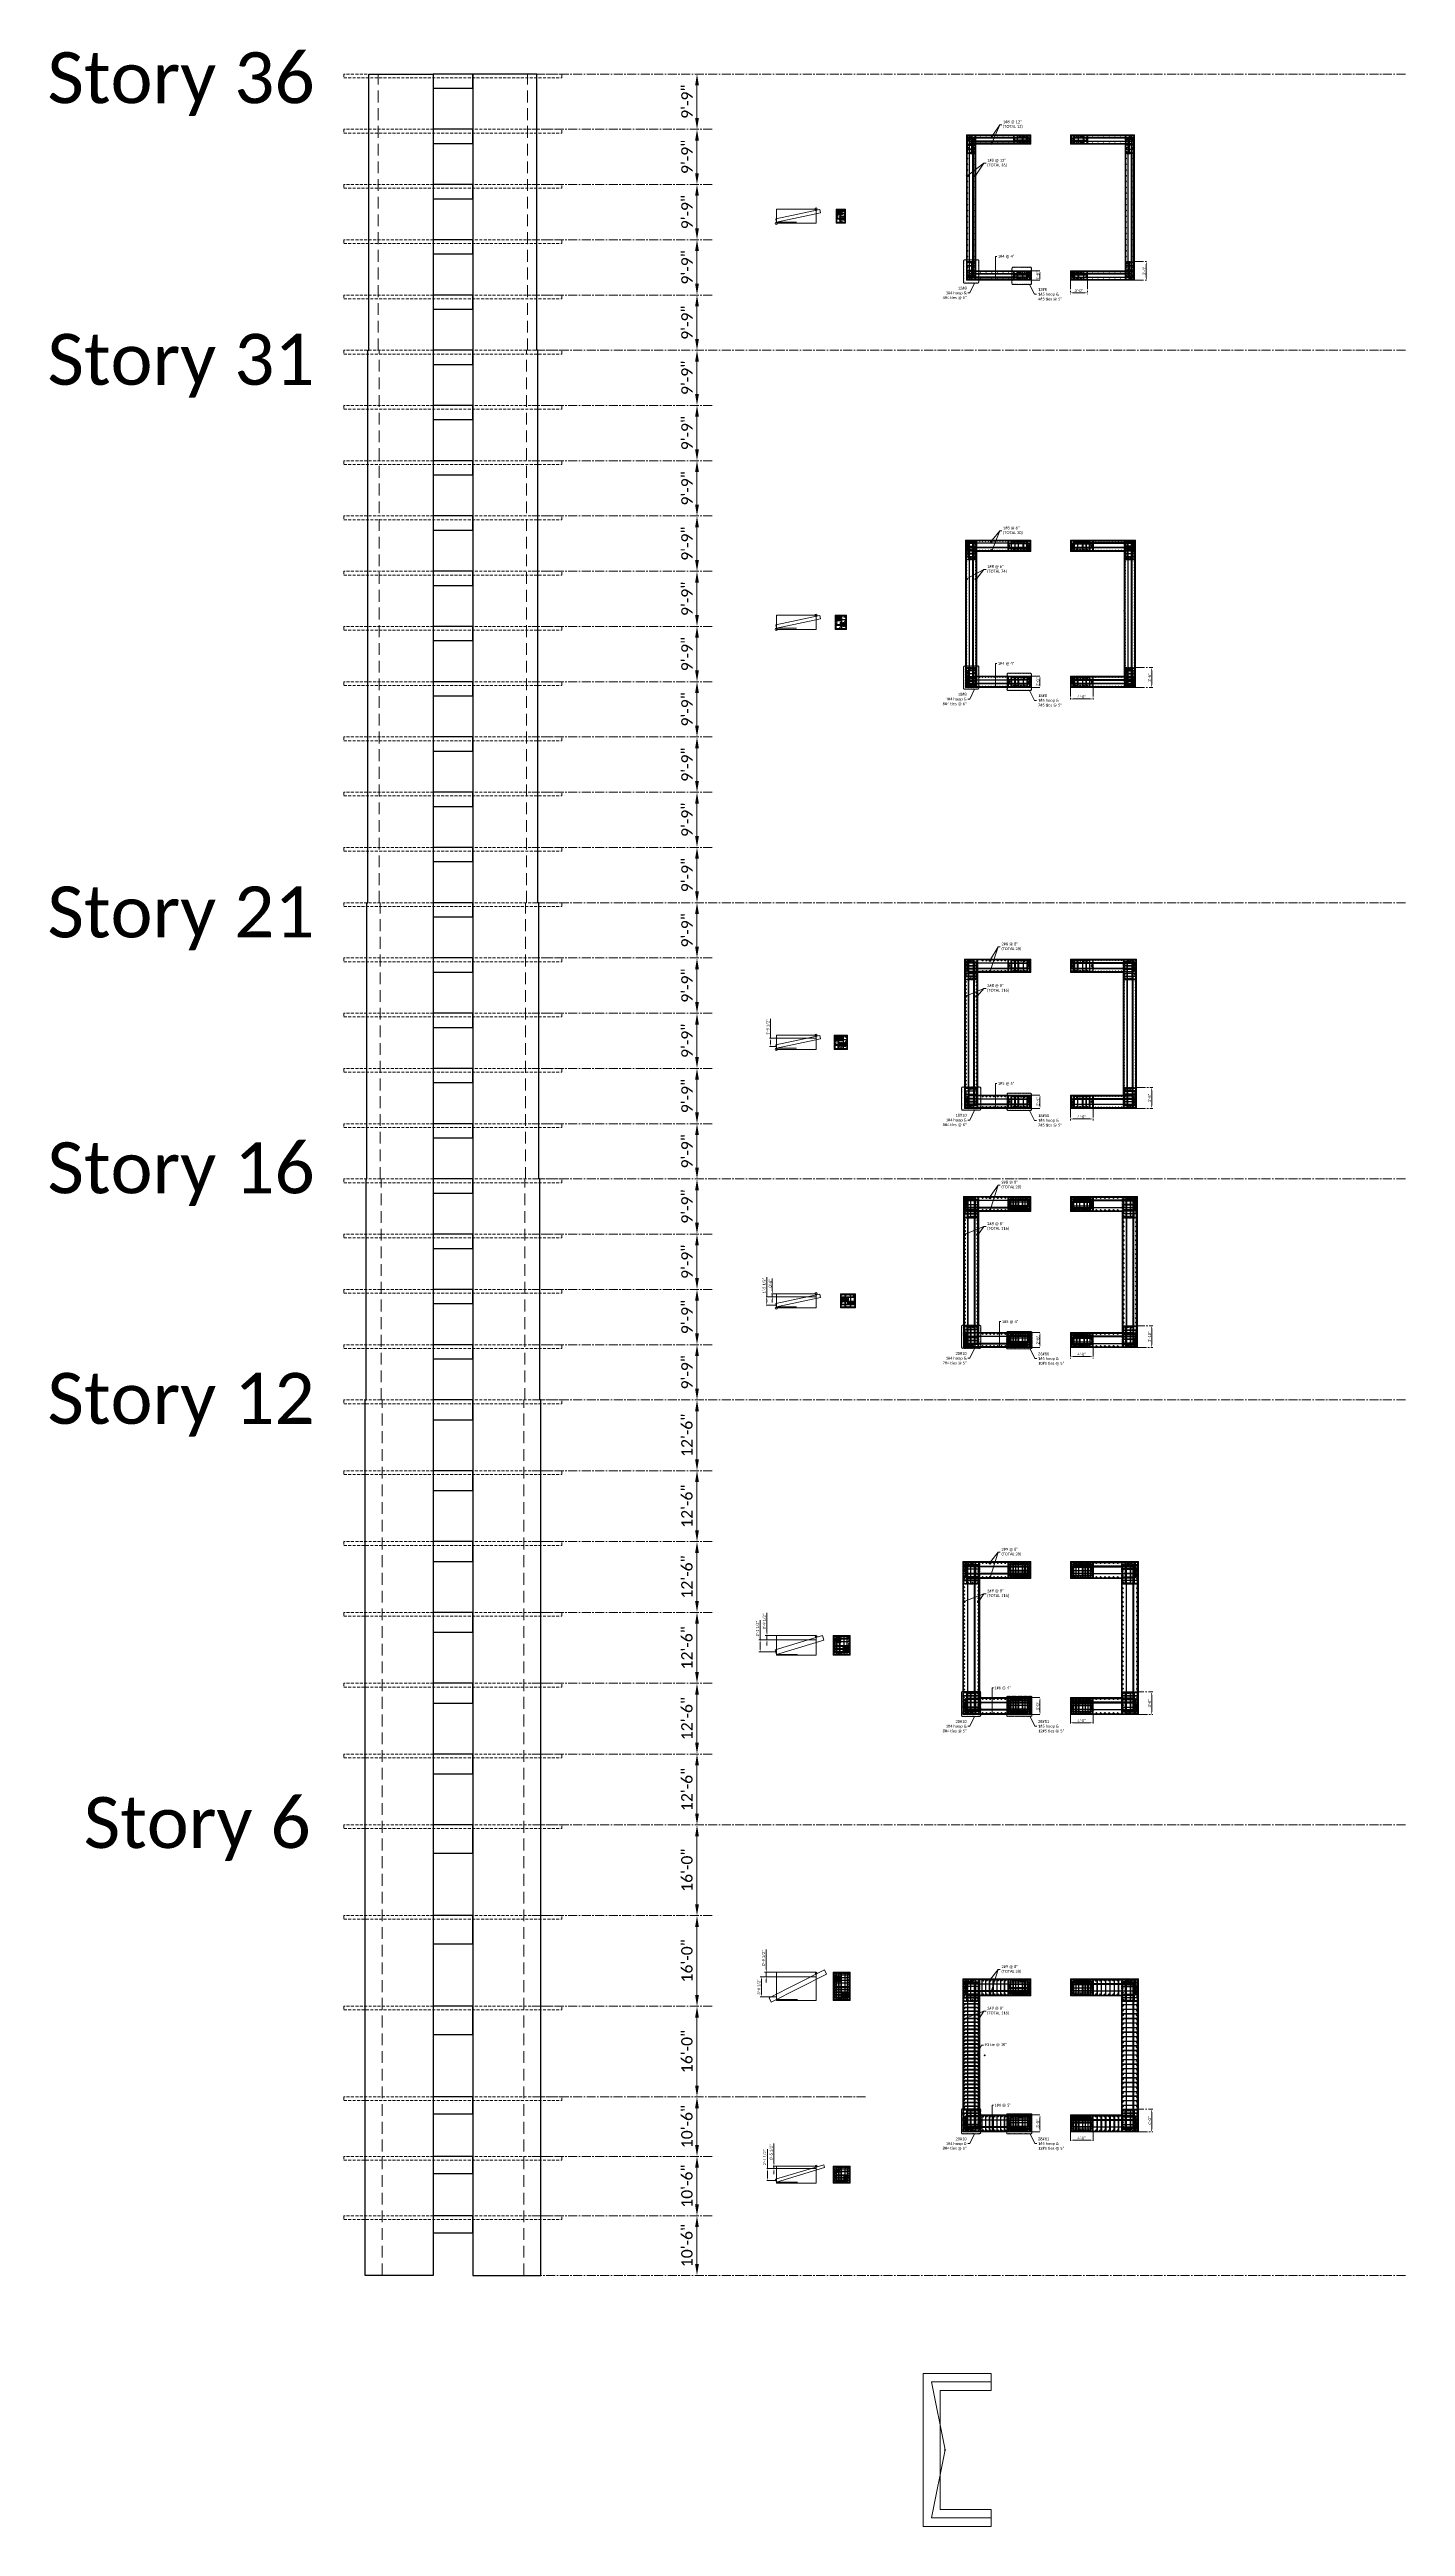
# Model space of a CAD drawing. Header units: inches. Extents: x -30573 to 11520, y -22457 to 4202.
# Drawn here: x 2260 to 5131, y -3334 to 1911 of the extents above; entities that cross this region are included whole.
import ezdxf

# ---------------------------------------------------------------- set-up
doc = ezdxf.new("R2010")
doc.units = ezdxf.units.IN
doc.header["$PDMODE"] = 35
doc.linetypes.add('CENTER2', pattern=[28.575, 19.05, -3.175, 3.175, -3.175])
doc.linetypes.add('HIDDEN2', pattern=[0.1875, 0.125, -0.0625])
doc.layers.get('Defpoints').update_dxf_attribs({"lineweight": 70})
for name, color, linetype, lineweight in [('ACERO1', 6, 'Continuous', 50), ('ACERO2', 5, 'Continuous', 30), ('ACERO3', 4, 'Continuous', 25), ('CONCRETO2', 5, 'Continuous', 30), ('CONCRETO3', 4, 'Continuous', 25), ('CONCRETO7', 8, 'Continuous', 9), ('Ejes', 8, 'CENTER2', 9), ('PROY', 8, 'HIDDEN2', 9), ('TEXTO', 1, 'Continuous', 13)]:
    doc.layers.add(name, color=color, linetype=linetype, lineweight=lineweight)
doc.styles.add('A3_32', font='calibri.ttf', dxfattribs={"height": 6})
doc.styles.add('CopyA1_16', font='calibri.ttf', dxfattribs={"height": 24})
doc.dimstyles.new('Copy-PONDERA1_16', dxfattribs={"dimscale": 0, "dimtxt": 24, "dimasz": 24, "dimexe": 1.25, "dimexo": 0.625, "dimgap": 9, "dimtad": 1, "dimdec": 1, "dimrnd": 0.5, "dimzin": 1, "dimdsep": 46, "dimlunit": 4, "dimtxsty": 'CopyA1_16', "dimcen": 0.5, "dimse1": 1, "dimse2": 1, "dimclrd": 256, "dimclrt": 256, "dimadec": 1, "dimazin": 0, "dimtfac": 1, "dimtdec": 1, "dimtmove": 0, "dimatfit": 3, "dimfxl": 1, "dimfrac": 2, "dimlwd": 13, "dimarcsym": 0})
doc.dimstyles.new('PONDERA3_32', dxfattribs={"dimscale": 0, "dimtxt": 6, "dimasz": 6, "dimexe": 1.25, "dimexo": 0.625, "dimgap": 1.5, "dimtad": 1, "dimdec": 1, "dimrnd": 0.5, "dimzin": 1, "dimdsep": 46, "dimlunit": 4, "dimtxsty": 'A3_32', "dimcen": 0.5, "dimse1": 1, "dimse2": 1, "dimclrd": 256, "dimclrt": 256, "dimadec": 1, "dimazin": 0, "dimtfac": 1, "dimtdec": 1, "dimtmove": 0, "dimatfit": 3, "dimfxl": 1, "dimfrac": 2, "dimlwd": 13, "dimarcsym": 0})
pattern_1 = [(45, (739.44426, 708.37343), (-0.112253202, 0.112253202), [])]

# ---------------------------------------------------------------- blocks, each defined once
blk = doc.blocks.new('*D70')
at = {"layer": 'Defpoints', "color": 0, "transparency": 16777216}
for p in [(3631.3, -2676.4), (3631.3, -2802.4), (3631.3, -2802.4)]:
    blk.add_point(p, dxfattribs=at)
at = {"layer": 'TEXTO', "lineweight": 13, "transparency": 16777216}
blk.add_line((3631.3, -2700.4), (3631.3, -2778.4), dxfattribs=at)
at = {"layer": 'TEXTO', "transparency": 16777216}
for points in [[(3627.3, -2700.4), (3635.3, -2700.4), (3631.3, -2676.4)], [(3627.3, -2778.4), (3635.3, -2778.4), (3631.3, -2802.4)]]:
    blk.add_solid(points, dxfattribs=at)
at = {"layer": 'TEXTO', "transparency": 16777216, "insert": (3610, -2739.4), "char_height": 24, "attachment_point": 5, "rotation": 90, "style": 'CopyA1_16'}
blk.add_mtext('10\'-6"', dxfattribs=at)
blk = doc.blocks.new('*D71')
at = {"layer": 'Defpoints', "color": 0, "transparency": 16777216}
for p in [(3631.3, -2550.4), (3631.3, -2676.4), (3631.3, -2676.4)]:
    blk.add_point(p, dxfattribs=at)
at = {"layer": 'TEXTO', "lineweight": 13, "transparency": 16777216}
blk.add_line((3631.3, -2574.4), (3631.3, -2652.4), dxfattribs=at)
at = {"layer": 'TEXTO', "transparency": 16777216}
for points in [[(3627.3, -2574.4), (3635.3, -2574.4), (3631.3, -2550.4)], [(3627.3, -2652.4), (3635.3, -2652.4), (3631.3, -2676.4)]]:
    blk.add_solid(points, dxfattribs=at)
at = {"layer": 'TEXTO', "transparency": 16777216, "insert": (3610, -2613.4), "char_height": 24, "attachment_point": 5, "rotation": 90, "style": 'CopyA1_16'}
blk.add_mtext('10\'-6"', dxfattribs=at)
blk = doc.blocks.new('*D72')
at = {"layer": 'Defpoints', "color": 0, "transparency": 16777216}
for p in [(3631.3, -2424.4), (3631.3, -2550.4), (3631.3, -2550.4)]:
    blk.add_point(p, dxfattribs=at)
at = {"layer": 'TEXTO', "lineweight": 13, "transparency": 16777216}
blk.add_line((3631.3, -2448.4), (3631.3, -2526.4), dxfattribs=at)
at = {"layer": 'TEXTO', "transparency": 16777216}
for points in [[(3627.3, -2448.4), (3635.3, -2448.4), (3631.3, -2424.4)], [(3627.3, -2526.4), (3635.3, -2526.4), (3631.3, -2550.4)]]:
    blk.add_solid(points, dxfattribs=at)
at = {"layer": 'TEXTO', "transparency": 16777216, "insert": (3610, -2487.4), "char_height": 24, "attachment_point": 5, "rotation": 90, "style": 'CopyA1_16'}
blk.add_mtext('10\'-6"', dxfattribs=at)
blk = doc.blocks.new('*D73')
at = {"layer": 'Defpoints', "color": 0, "transparency": 16777216}
for p in [(3631.3, -2232.4), (3631.3, -2424.4), (3631.3, -2424.4)]:
    blk.add_point(p, dxfattribs=at)
at = {"layer": 'TEXTO', "lineweight": 13, "transparency": 16777216}
blk.add_line((3631.3, -2256.4), (3631.3, -2400.4), dxfattribs=at)
at = {"layer": 'TEXTO', "transparency": 16777216}
for points in [[(3627.3, -2256.4), (3635.3, -2256.4), (3631.3, -2232.4)], [(3627.3, -2400.4), (3635.3, -2400.4), (3631.3, -2424.4)]]:
    blk.add_solid(points, dxfattribs=at)
at = {"layer": 'TEXTO', "transparency": 16777216, "insert": (3610, -2328.4), "char_height": 24, "attachment_point": 5, "rotation": 90, "style": 'CopyA1_16'}
blk.add_mtext('16\'-0"', dxfattribs=at)
blk = doc.blocks.new('*D74')
at = {"layer": 'Defpoints', "color": 0, "transparency": 16777216}
for p in [(3631.3, -2040.4), (3631.3, -2232.4), (3631.3, -2232.4)]:
    blk.add_point(p, dxfattribs=at)
at = {"layer": 'TEXTO', "lineweight": 13, "transparency": 16777216}
blk.add_line((3631.3, -2064.4), (3631.3, -2208.4), dxfattribs=at)
at = {"layer": 'TEXTO', "transparency": 16777216}
for points in [[(3627.3, -2064.4), (3635.3, -2064.4), (3631.3, -2040.4)], [(3627.3, -2208.4), (3635.3, -2208.4), (3631.3, -2232.4)]]:
    blk.add_solid(points, dxfattribs=at)
at = {"layer": 'TEXTO', "transparency": 16777216, "insert": (3610, -2136.4), "char_height": 24, "attachment_point": 5, "rotation": 90, "style": 'CopyA1_16'}
blk.add_mtext('16\'-0"', dxfattribs=at)
blk = doc.blocks.new('*D75')
at = {"layer": 'Defpoints', "color": 0, "transparency": 16777216}
for p in [(3631.3, -1848.4), (3631.3, -2040.4), (3631.3, -2040.4)]:
    blk.add_point(p, dxfattribs=at)
at = {"layer": 'TEXTO', "lineweight": 13, "transparency": 16777216}
blk.add_line((3631.3, -1872.4), (3631.3, -2016.4), dxfattribs=at)
at = {"layer": 'TEXTO', "transparency": 16777216}
for points in [[(3627.3, -1872.4), (3635.3, -1872.4), (3631.3, -1848.4)], [(3627.3, -2016.4), (3635.3, -2016.4), (3631.3, -2040.4)]]:
    blk.add_solid(points, dxfattribs=at)
at = {"layer": 'TEXTO', "transparency": 16777216, "insert": (3610, -1944.4), "char_height": 24, "attachment_point": 5, "rotation": 90, "style": 'CopyA1_16'}
blk.add_mtext('16\'-0"', dxfattribs=at)
blk = doc.blocks.new('*D76')
at = {"layer": 'Defpoints', "color": 0, "transparency": 16777216}
for p in [(3631.3, -1698.4), (3631.3, -1848.4), (3631.3, -1848.4)]:
    blk.add_point(p, dxfattribs=at)
at = {"layer": 'TEXTO', "lineweight": 13, "transparency": 16777216}
blk.add_line((3631.3, -1722.4), (3631.3, -1824.4), dxfattribs=at)
at = {"layer": 'TEXTO', "transparency": 16777216}
for points in [[(3627.3, -1722.4), (3635.3, -1722.4), (3631.3, -1698.4)], [(3627.3, -1824.4), (3635.3, -1824.4), (3631.3, -1848.4)]]:
    blk.add_solid(points, dxfattribs=at)
at = {"layer": 'TEXTO', "transparency": 16777216, "insert": (3610, -1773.4), "char_height": 24, "attachment_point": 5, "rotation": 90, "style": 'CopyA1_16'}
blk.add_mtext('12\'-6"', dxfattribs=at)
blk = doc.blocks.new('*D77')
at = {"layer": 'Defpoints', "color": 0, "transparency": 16777216}
for p in [(3631.3, -1548.4), (3631.3, -1698.4), (3631.3, -1698.4)]:
    blk.add_point(p, dxfattribs=at)
at = {"layer": 'TEXTO', "lineweight": 13, "transparency": 16777216}
blk.add_line((3631.3, -1572.4), (3631.3, -1674.4), dxfattribs=at)
at = {"layer": 'TEXTO', "transparency": 16777216}
for points in [[(3627.3, -1572.4), (3635.3, -1572.4), (3631.3, -1548.4)], [(3627.3, -1674.4), (3635.3, -1674.4), (3631.3, -1698.4)]]:
    blk.add_solid(points, dxfattribs=at)
at = {"layer": 'TEXTO', "transparency": 16777216, "insert": (3610, -1623.4), "char_height": 24, "attachment_point": 5, "rotation": 90, "style": 'CopyA1_16'}
blk.add_mtext('12\'-6"', dxfattribs=at)
blk = doc.blocks.new('*D78')
at = {"layer": 'Defpoints', "color": 0, "transparency": 16777216}
for p in [(3631.3, -1398.4), (3631.3, -1548.4), (3631.3, -1548.4)]:
    blk.add_point(p, dxfattribs=at)
at = {"layer": 'TEXTO', "lineweight": 13, "transparency": 16777216}
blk.add_line((3631.3, -1422.4), (3631.3, -1524.4), dxfattribs=at)
at = {"layer": 'TEXTO', "transparency": 16777216}
for points in [[(3627.3, -1422.4), (3635.3, -1422.4), (3631.3, -1398.4)], [(3627.3, -1524.4), (3635.3, -1524.4), (3631.3, -1548.4)]]:
    blk.add_solid(points, dxfattribs=at)
at = {"layer": 'TEXTO', "transparency": 16777216, "insert": (3610, -1473.4), "char_height": 24, "attachment_point": 5, "rotation": 90, "style": 'CopyA1_16'}
blk.add_mtext('12\'-6"', dxfattribs=at)
blk = doc.blocks.new('*D79')
at = {"layer": 'Defpoints', "color": 0, "transparency": 16777216}
for p in [(3631.3, -1248.4), (3631.3, -1398.4), (3631.3, -1398.4)]:
    blk.add_point(p, dxfattribs=at)
at = {"layer": 'TEXTO', "lineweight": 13, "transparency": 16777216}
blk.add_line((3631.3, -1272.4), (3631.3, -1374.4), dxfattribs=at)
at = {"layer": 'TEXTO', "transparency": 16777216}
for points in [[(3627.3, -1272.4), (3635.3, -1272.4), (3631.3, -1248.4)], [(3627.3, -1374.4), (3635.3, -1374.4), (3631.3, -1398.4)]]:
    blk.add_solid(points, dxfattribs=at)
at = {"layer": 'TEXTO', "transparency": 16777216, "insert": (3610, -1323.4), "char_height": 24, "attachment_point": 5, "rotation": 90, "style": 'CopyA1_16'}
blk.add_mtext('12\'-6"', dxfattribs=at)
blk = doc.blocks.new('*D80')
at = {"layer": 'Defpoints', "color": 0, "transparency": 16777216}
for p in [(3631.3, -1098.4), (3631.3, -1248.4), (3631.3, -1248.4)]:
    blk.add_point(p, dxfattribs=at)
at = {"layer": 'TEXTO', "lineweight": 13, "transparency": 16777216}
blk.add_line((3631.3, -1122.4), (3631.3, -1224.4), dxfattribs=at)
at = {"layer": 'TEXTO', "transparency": 16777216}
for points in [[(3627.3, -1122.4), (3635.3, -1122.4), (3631.3, -1098.4)], [(3627.3, -1224.4), (3635.3, -1224.4), (3631.3, -1248.4)]]:
    blk.add_solid(points, dxfattribs=at)
at = {"layer": 'TEXTO', "transparency": 16777216, "insert": (3610, -1173.4), "char_height": 24, "attachment_point": 5, "rotation": 90, "style": 'CopyA1_16'}
blk.add_mtext('12\'-6"', dxfattribs=at)
blk = doc.blocks.new('*D81')
at = {"layer": 'Defpoints', "color": 0, "transparency": 16777216}
for p in [(3631.3, -948.4), (3631.3, -1098.4), (3631.3, -1098.4)]:
    blk.add_point(p, dxfattribs=at)
at = {"layer": 'TEXTO', "lineweight": 13, "transparency": 16777216}
blk.add_line((3631.3, -972.4), (3631.3, -1074.4), dxfattribs=at)
at = {"layer": 'TEXTO', "transparency": 16777216}
for points in [[(3627.3, -972.4), (3635.3, -972.4), (3631.3, -948.4)], [(3627.3, -1074.4), (3635.3, -1074.4), (3631.3, -1098.4)]]:
    blk.add_solid(points, dxfattribs=at)
at = {"layer": 'TEXTO', "transparency": 16777216, "insert": (3610, -1023.4), "char_height": 24, "attachment_point": 5, "rotation": 90, "style": 'CopyA1_16'}
blk.add_mtext('12\'-6"', dxfattribs=at)
blk = doc.blocks.new('*D82')
at = {"layer": 'Defpoints', "color": 0, "transparency": 16777216}
for p in [(3631.3, -831.4), (3631.3, -948.4), (3631.3, -948.4)]:
    blk.add_point(p, dxfattribs=at)
at = {"layer": 'TEXTO', "lineweight": 13, "transparency": 16777216}
blk.add_line((3631.3, -855.4), (3631.3, -924.4), dxfattribs=at)
at = {"layer": 'TEXTO', "transparency": 16777216}
for points in [[(3627.3, -855.4), (3635.3, -855.4), (3631.3, -831.4)], [(3627.3, -924.4), (3635.3, -924.4), (3631.3, -948.4)]]:
    blk.add_solid(points, dxfattribs=at)
at = {"layer": 'TEXTO', "transparency": 16777216, "insert": (3610, -889.9), "char_height": 24, "attachment_point": 5, "rotation": 90, "style": 'CopyA1_16'}
blk.add_mtext('9\'-9"', dxfattribs=at)
blk = doc.blocks.new('*D83')
at = {"layer": 'Defpoints', "color": 0, "transparency": 16777216}
for p in [(3631.3, -714.4), (3631.3, -831.4), (3631.3, -831.4)]:
    blk.add_point(p, dxfattribs=at)
at = {"layer": 'TEXTO', "lineweight": 13, "transparency": 16777216}
blk.add_line((3631.3, -738.4), (3631.3, -807.4), dxfattribs=at)
at = {"layer": 'TEXTO', "transparency": 16777216}
for points in [[(3627.3, -738.4), (3635.3, -738.4), (3631.3, -714.4)], [(3627.3, -807.4), (3635.3, -807.4), (3631.3, -831.4)]]:
    blk.add_solid(points, dxfattribs=at)
at = {"layer": 'TEXTO', "transparency": 16777216, "insert": (3610, -772.9), "char_height": 24, "attachment_point": 5, "rotation": 90, "style": 'CopyA1_16'}
blk.add_mtext('9\'-9"', dxfattribs=at)
blk = doc.blocks.new('*D84')
at = {"layer": 'Defpoints', "color": 0, "transparency": 16777216}
for p in [(3631.3, -597.4), (3631.3, -714.4), (3631.3, -714.4)]:
    blk.add_point(p, dxfattribs=at)
at = {"layer": 'TEXTO', "lineweight": 13, "transparency": 16777216}
blk.add_line((3631.3, -621.4), (3631.3, -690.4), dxfattribs=at)
at = {"layer": 'TEXTO', "transparency": 16777216}
for points in [[(3627.3, -621.4), (3635.3, -621.4), (3631.3, -597.4)], [(3627.3, -690.4), (3635.3, -690.4), (3631.3, -714.4)]]:
    blk.add_solid(points, dxfattribs=at)
at = {"layer": 'TEXTO', "transparency": 16777216, "insert": (3610, -655.9), "char_height": 24, "attachment_point": 5, "rotation": 90, "style": 'CopyA1_16'}
blk.add_mtext('9\'-9"', dxfattribs=at)
blk = doc.blocks.new('*D85')
at = {"layer": 'Defpoints', "color": 0, "transparency": 16777216}
for p in [(3631.3, -480.4), (3631.3, -597.4), (3631.3, -597.4)]:
    blk.add_point(p, dxfattribs=at)
at = {"layer": 'TEXTO', "lineweight": 13, "transparency": 16777216}
blk.add_line((3631.3, -504.4), (3631.3, -573.4), dxfattribs=at)
at = {"layer": 'TEXTO', "transparency": 16777216}
for points in [[(3627.3, -504.4), (3635.3, -504.4), (3631.3, -480.4)], [(3627.3, -573.4), (3635.3, -573.4), (3631.3, -597.4)]]:
    blk.add_solid(points, dxfattribs=at)
at = {"layer": 'TEXTO', "transparency": 16777216, "insert": (3610, -538.9), "char_height": 24, "attachment_point": 5, "rotation": 90, "style": 'CopyA1_16'}
blk.add_mtext('9\'-9"', dxfattribs=at)
blk = doc.blocks.new('*D86')
at = {"layer": 'Defpoints', "color": 0, "transparency": 16777216}
for p in [(3631.3, -363.4), (3631.3, -480.4), (3631.3, -480.4)]:
    blk.add_point(p, dxfattribs=at)
at = {"layer": 'TEXTO', "lineweight": 13, "transparency": 16777216}
blk.add_line((3631.3, -387.4), (3631.3, -456.4), dxfattribs=at)
at = {"layer": 'TEXTO', "transparency": 16777216}
for points in [[(3627.3, -387.4), (3635.3, -387.4), (3631.3, -363.4)], [(3627.3, -456.4), (3635.3, -456.4), (3631.3, -480.4)]]:
    blk.add_solid(points, dxfattribs=at)
at = {"layer": 'TEXTO', "transparency": 16777216, "insert": (3610, -421.9), "char_height": 24, "attachment_point": 5, "rotation": 90, "style": 'CopyA1_16'}
blk.add_mtext('9\'-9"', dxfattribs=at)
blk = doc.blocks.new('*D87')
at = {"layer": 'Defpoints', "color": 0, "transparency": 16777216}
for p in [(3631.3, -246.4), (3631.3, -363.4), (3631.3, -363.4)]:
    blk.add_point(p, dxfattribs=at)
at = {"layer": 'TEXTO', "lineweight": 13, "transparency": 16777216}
blk.add_line((3631.3, -270.4), (3631.3, -339.4), dxfattribs=at)
at = {"layer": 'TEXTO', "transparency": 16777216}
for points in [[(3627.3, -270.4), (3635.3, -270.4), (3631.3, -246.4)], [(3627.3, -339.4), (3635.3, -339.4), (3631.3, -363.4)]]:
    blk.add_solid(points, dxfattribs=at)
at = {"layer": 'TEXTO', "transparency": 16777216, "insert": (3610, -304.9), "char_height": 24, "attachment_point": 5, "rotation": 90, "style": 'CopyA1_16'}
blk.add_mtext('9\'-9"', dxfattribs=at)
blk = doc.blocks.new('*D88')
at = {"layer": 'Defpoints', "color": 0, "transparency": 16777216}
for p in [(3631.3, -129.4), (3631.3, -246.4), (3631.3, -246.4)]:
    blk.add_point(p, dxfattribs=at)
at = {"layer": 'TEXTO', "lineweight": 13, "transparency": 16777216}
blk.add_line((3631.3, -153.4), (3631.3, -222.4), dxfattribs=at)
at = {"layer": 'TEXTO', "transparency": 16777216}
for points in [[(3627.3, -153.4), (3635.3, -153.4), (3631.3, -129.4)], [(3627.3, -222.4), (3635.3, -222.4), (3631.3, -246.4)]]:
    blk.add_solid(points, dxfattribs=at)
at = {"layer": 'TEXTO', "transparency": 16777216, "insert": (3610, -187.9), "char_height": 24, "attachment_point": 5, "rotation": 90, "style": 'CopyA1_16'}
blk.add_mtext('9\'-9"', dxfattribs=at)
blk = doc.blocks.new('*D89')
at = {"layer": 'Defpoints', "color": 0, "transparency": 16777216}
for p in [(3631.3, -12.4), (3631.3, -129.4), (3631.3, -129.4)]:
    blk.add_point(p, dxfattribs=at)
at = {"layer": 'TEXTO', "lineweight": 13, "transparency": 16777216}
blk.add_line((3631.3, -36.4), (3631.3, -105.4), dxfattribs=at)
at = {"layer": 'TEXTO', "transparency": 16777216}
for points in [[(3627.3, -36.4), (3635.3, -36.4), (3631.3, -12.4)], [(3627.3, -105.4), (3635.3, -105.4), (3631.3, -129.4)]]:
    blk.add_solid(points, dxfattribs=at)
at = {"layer": 'TEXTO', "transparency": 16777216, "insert": (3610, -70.9), "char_height": 24, "attachment_point": 5, "rotation": 90, "style": 'CopyA1_16'}
blk.add_mtext('9\'-9"', dxfattribs=at)
blk = doc.blocks.new('*D90')
at = {"layer": 'Defpoints', "color": 0, "transparency": 16777216}
for p in [(3631.3, 104.6), (3631.3, -12.4), (3631.3, -12.4)]:
    blk.add_point(p, dxfattribs=at)
at = {"layer": 'TEXTO', "lineweight": 13, "transparency": 16777216}
blk.add_line((3631.3, 80.6), (3631.3, 11.6), dxfattribs=at)
at = {"layer": 'TEXTO', "transparency": 16777216}
for points in [[(3627.3, 80.6), (3635.3, 80.6), (3631.3, 104.6)], [(3627.3, 11.6), (3635.3, 11.6), (3631.3, -12.4)]]:
    blk.add_solid(points, dxfattribs=at)
at = {"layer": 'TEXTO', "transparency": 16777216, "insert": (3610, 46.1), "char_height": 24, "attachment_point": 5, "rotation": 90, "style": 'CopyA1_16'}
blk.add_mtext('9\'-9"', dxfattribs=at)
blk = doc.blocks.new('*D91')
at = {"layer": 'Defpoints', "color": 0, "transparency": 16777216}
for p in [(3631.3, 221.6), (3631.3, 221.6), (3631.3, 104.6)]:
    blk.add_point(p, dxfattribs=at)
at = {"layer": 'TEXTO', "lineweight": 13, "transparency": 16777216}
blk.add_line((3631.3, 128.6), (3631.3, 197.6), dxfattribs=at)
at = {"layer": 'TEXTO', "transparency": 16777216}
for points in [[(3627.3, 197.6), (3635.3, 197.6), (3631.3, 221.6)], [(3627.3, 128.6), (3635.3, 128.6), (3631.3, 104.6)]]:
    blk.add_solid(points, dxfattribs=at)
at = {"layer": 'TEXTO', "transparency": 16777216, "insert": (3610, 163.1), "char_height": 24, "attachment_point": 5, "rotation": 90, "style": 'CopyA1_16'}
blk.add_mtext('9\'-9"', dxfattribs=at)
blk = doc.blocks.new('*D92')
at = {"layer": 'Defpoints', "color": 0, "transparency": 16777216}
for p in [(3631.3, 338.6), (3631.3, 338.6), (3631.3, 221.6)]:
    blk.add_point(p, dxfattribs=at)
at = {"layer": 'TEXTO', "lineweight": 13, "transparency": 16777216}
blk.add_line((3631.3, 245.6), (3631.3, 314.6), dxfattribs=at)
at = {"layer": 'TEXTO', "transparency": 16777216}
for points in [[(3627.3, 314.6), (3635.3, 314.6), (3631.3, 338.6)], [(3627.3, 245.6), (3635.3, 245.6), (3631.3, 221.6)]]:
    blk.add_solid(points, dxfattribs=at)
at = {"layer": 'TEXTO', "transparency": 16777216, "insert": (3610, 280.1), "char_height": 24, "attachment_point": 5, "rotation": 90, "style": 'CopyA1_16'}
blk.add_mtext('9\'-9"', dxfattribs=at)
blk = doc.blocks.new('*D93')
at = {"layer": 'Defpoints', "color": 0, "transparency": 16777216}
for p in [(3631.3, 455.6), (3631.3, 455.6), (3631.3, 338.6)]:
    blk.add_point(p, dxfattribs=at)
at = {"layer": 'TEXTO', "lineweight": 13, "transparency": 16777216}
blk.add_line((3631.3, 362.6), (3631.3, 431.6), dxfattribs=at)
at = {"layer": 'TEXTO', "transparency": 16777216}
for points in [[(3627.3, 431.6), (3635.3, 431.6), (3631.3, 455.6)], [(3627.3, 362.6), (3635.3, 362.6), (3631.3, 338.6)]]:
    blk.add_solid(points, dxfattribs=at)
at = {"layer": 'TEXTO', "transparency": 16777216, "insert": (3610, 397.1), "char_height": 24, "attachment_point": 5, "rotation": 90, "style": 'CopyA1_16'}
blk.add_mtext('9\'-9"', dxfattribs=at)
blk = doc.blocks.new('*D94')
at = {"layer": 'Defpoints', "color": 0, "transparency": 16777216}
for p in [(3631.3, 572.6), (3631.3, 572.6), (3631.3, 455.6)]:
    blk.add_point(p, dxfattribs=at)
at = {"layer": 'TEXTO', "lineweight": 13, "transparency": 16777216}
blk.add_line((3631.3, 479.6), (3631.3, 548.6), dxfattribs=at)
at = {"layer": 'TEXTO', "transparency": 16777216}
for points in [[(3627.3, 548.6), (3635.3, 548.6), (3631.3, 572.6)], [(3627.3, 479.6), (3635.3, 479.6), (3631.3, 455.6)]]:
    blk.add_solid(points, dxfattribs=at)
at = {"layer": 'TEXTO', "transparency": 16777216, "insert": (3610, 514.1), "char_height": 24, "attachment_point": 5, "rotation": 90, "style": 'CopyA1_16'}
blk.add_mtext('9\'-9"', dxfattribs=at)
blk = doc.blocks.new('*D95')
at = {"layer": 'Defpoints', "color": 0, "transparency": 16777216}
for p in [(3631.3, 689.6), (3631.3, 689.6), (3631.3, 572.6)]:
    blk.add_point(p, dxfattribs=at)
at = {"layer": 'TEXTO', "lineweight": 13, "transparency": 16777216}
blk.add_line((3631.3, 596.6), (3631.3, 665.6), dxfattribs=at)
at = {"layer": 'TEXTO', "transparency": 16777216}
for points in [[(3627.3, 665.6), (3635.3, 665.6), (3631.3, 689.6)], [(3627.3, 596.6), (3635.3, 596.6), (3631.3, 572.6)]]:
    blk.add_solid(points, dxfattribs=at)
at = {"layer": 'TEXTO', "transparency": 16777216, "insert": (3610, 631.1), "char_height": 24, "attachment_point": 5, "rotation": 90, "style": 'CopyA1_16'}
blk.add_mtext('9\'-9"', dxfattribs=at)
blk = doc.blocks.new('*D96')
at = {"layer": 'Defpoints', "color": 0, "transparency": 16777216}
for p in [(3631.3, 806.6), (3631.3, 806.6), (3631.3, 689.6)]:
    blk.add_point(p, dxfattribs=at)
at = {"layer": 'TEXTO', "lineweight": 13, "transparency": 16777216}
blk.add_line((3631.3, 713.6), (3631.3, 782.6), dxfattribs=at)
at = {"layer": 'TEXTO', "transparency": 16777216}
for points in [[(3627.3, 782.6), (3635.3, 782.6), (3631.3, 806.6)], [(3627.3, 713.6), (3635.3, 713.6), (3631.3, 689.6)]]:
    blk.add_solid(points, dxfattribs=at)
at = {"layer": 'TEXTO', "transparency": 16777216, "insert": (3610, 748.1), "char_height": 24, "attachment_point": 5, "rotation": 90, "style": 'CopyA1_16'}
blk.add_mtext('9\'-9"', dxfattribs=at)
blk = doc.blocks.new('*D97')
at = {"layer": 'Defpoints', "color": 0, "transparency": 16777216}
for p in [(3631.3, 923.6), (3631.3, 923.6), (3631.3, 806.6)]:
    blk.add_point(p, dxfattribs=at)
at = {"layer": 'TEXTO', "lineweight": 13, "transparency": 16777216}
blk.add_line((3631.3, 830.6), (3631.3, 899.6), dxfattribs=at)
at = {"layer": 'TEXTO', "transparency": 16777216}
for points in [[(3627.3, 899.6), (3635.3, 899.6), (3631.3, 923.6)], [(3627.3, 830.6), (3635.3, 830.6), (3631.3, 806.6)]]:
    blk.add_solid(points, dxfattribs=at)
at = {"layer": 'TEXTO', "transparency": 16777216, "insert": (3610, 865.1), "char_height": 24, "attachment_point": 5, "rotation": 90, "style": 'CopyA1_16'}
blk.add_mtext('9\'-9"', dxfattribs=at)
blk = doc.blocks.new('*D98')
at = {"layer": 'Defpoints', "color": 0, "transparency": 16777216}
for p in [(3631.3, 1040.6), (3631.3, 1040.6), (3631.3, 923.6)]:
    blk.add_point(p, dxfattribs=at)
at = {"layer": 'TEXTO', "lineweight": 13, "transparency": 16777216}
blk.add_line((3631.3, 947.6), (3631.3, 1016.6), dxfattribs=at)
at = {"layer": 'TEXTO', "transparency": 16777216}
for points in [[(3627.3, 1016.6), (3635.3, 1016.6), (3631.3, 1040.6)], [(3627.3, 947.6), (3635.3, 947.6), (3631.3, 923.6)]]:
    blk.add_solid(points, dxfattribs=at)
at = {"layer": 'TEXTO', "transparency": 16777216, "insert": (3610, 982.1), "char_height": 24, "attachment_point": 5, "rotation": 90, "style": 'CopyA1_16'}
blk.add_mtext('9\'-9"', dxfattribs=at)
blk = doc.blocks.new('*D99')
at = {"layer": 'Defpoints', "color": 0, "transparency": 16777216}
for p in [(3631.3, 1157.6), (3631.3, 1157.6), (3631.3, 1040.6)]:
    blk.add_point(p, dxfattribs=at)
at = {"layer": 'TEXTO', "lineweight": 13, "transparency": 16777216}
blk.add_line((3631.3, 1064.6), (3631.3, 1133.6), dxfattribs=at)
at = {"layer": 'TEXTO', "transparency": 16777216}
for points in [[(3627.3, 1133.6), (3635.3, 1133.6), (3631.3, 1157.6)], [(3627.3, 1064.6), (3635.3, 1064.6), (3631.3, 1040.6)]]:
    blk.add_solid(points, dxfattribs=at)
at = {"layer": 'TEXTO', "transparency": 16777216, "insert": (3610, 1099.1), "char_height": 24, "attachment_point": 5, "rotation": 90, "style": 'CopyA1_16'}
blk.add_mtext('9\'-9"', dxfattribs=at)
blk = doc.blocks.new('*D100')
at = {"layer": 'Defpoints', "color": 0, "transparency": 16777216}
for p in [(3631.3, 1274.6), (3631.3, 1274.6), (3631.3, 1157.6)]:
    blk.add_point(p, dxfattribs=at)
at = {"layer": 'TEXTO', "lineweight": 13, "transparency": 16777216}
blk.add_line((3631.3, 1181.6), (3631.3, 1250.6), dxfattribs=at)
at = {"layer": 'TEXTO', "transparency": 16777216}
for points in [[(3627.3, 1250.6), (3635.3, 1250.6), (3631.3, 1274.6)], [(3627.3, 1181.6), (3635.3, 1181.6), (3631.3, 1157.6)]]:
    blk.add_solid(points, dxfattribs=at)
at = {"layer": 'TEXTO', "transparency": 16777216, "insert": (3610, 1216.1), "char_height": 24, "attachment_point": 5, "rotation": 90, "style": 'CopyA1_16'}
blk.add_mtext('9\'-9"', dxfattribs=at)
blk = doc.blocks.new('*D101')
at = {"layer": 'Defpoints', "color": 0, "transparency": 16777216}
for p in [(3631.3, 1391.6), (3631.3, 1391.6), (3631.3, 1274.6)]:
    blk.add_point(p, dxfattribs=at)
at = {"layer": 'TEXTO', "lineweight": 13, "transparency": 16777216}
blk.add_line((3631.3, 1298.6), (3631.3, 1367.6), dxfattribs=at)
at = {"layer": 'TEXTO', "transparency": 16777216}
for points in [[(3627.3, 1367.6), (3635.3, 1367.6), (3631.3, 1391.6)], [(3627.3, 1298.6), (3635.3, 1298.6), (3631.3, 1274.6)]]:
    blk.add_solid(points, dxfattribs=at)
at = {"layer": 'TEXTO', "transparency": 16777216, "insert": (3610, 1333.1), "char_height": 24, "attachment_point": 5, "rotation": 90, "style": 'CopyA1_16'}
blk.add_mtext('9\'-9"', dxfattribs=at)
blk = doc.blocks.new('*D102')
at = {"layer": 'Defpoints', "color": 0, "transparency": 16777216}
for p in [(3631.3, 1508.6), (3631.3, 1508.6), (3631.3, 1391.6)]:
    blk.add_point(p, dxfattribs=at)
at = {"layer": 'TEXTO', "lineweight": 13, "transparency": 16777216}
blk.add_line((3631.3, 1415.6), (3631.3, 1484.6), dxfattribs=at)
at = {"layer": 'TEXTO', "transparency": 16777216}
for points in [[(3627.3, 1484.6), (3635.3, 1484.6), (3631.3, 1508.6)], [(3627.3, 1415.6), (3635.3, 1415.6), (3631.3, 1391.6)]]:
    blk.add_solid(points, dxfattribs=at)
at = {"layer": 'TEXTO', "transparency": 16777216, "insert": (3610, 1450.1), "char_height": 24, "attachment_point": 5, "rotation": 90, "style": 'CopyA1_16'}
blk.add_mtext('9\'-9"', dxfattribs=at)
blk = doc.blocks.new('*D103')
at = {"layer": 'Defpoints', "color": 0, "transparency": 16777216}
for p in [(3631.3, 1625.6), (3631.3, 1625.6), (3631.3, 1508.6)]:
    blk.add_point(p, dxfattribs=at)
at = {"layer": 'TEXTO', "lineweight": 13, "transparency": 16777216}
blk.add_line((3631.3, 1532.6), (3631.3, 1601.6), dxfattribs=at)
at = {"layer": 'TEXTO', "transparency": 16777216}
for points in [[(3627.3, 1601.6), (3635.3, 1601.6), (3631.3, 1625.6)], [(3627.3, 1532.6), (3635.3, 1532.6), (3631.3, 1508.6)]]:
    blk.add_solid(points, dxfattribs=at)
at = {"layer": 'TEXTO', "transparency": 16777216, "insert": (3610, 1567.1), "char_height": 24, "attachment_point": 5, "rotation": 90, "style": 'CopyA1_16'}
blk.add_mtext('9\'-9"', dxfattribs=at)
blk = doc.blocks.new('*D104')
at = {"layer": 'Defpoints', "color": 0, "transparency": 16777216}
for p in [(3631.3, 1742.6), (3631.3, 1742.6), (3631.3, 1625.6)]:
    blk.add_point(p, dxfattribs=at)
at = {"layer": 'TEXTO', "lineweight": 13, "transparency": 16777216}
blk.add_line((3631.3, 1649.6), (3631.3, 1718.6), dxfattribs=at)
at = {"layer": 'TEXTO', "transparency": 16777216}
for points in [[(3627.3, 1718.6), (3635.3, 1718.6), (3631.3, 1742.6)], [(3627.3, 1649.6), (3635.3, 1649.6), (3631.3, 1625.6)]]:
    blk.add_solid(points, dxfattribs=at)
at = {"layer": 'TEXTO', "transparency": 16777216, "insert": (3610, 1684.1), "char_height": 24, "attachment_point": 5, "rotation": 90, "style": 'CopyA1_16'}
blk.add_mtext('9\'-9"', dxfattribs=at)
blk = doc.blocks.new('*D105')
at = {"layer": 'Defpoints', "color": 0, "transparency": 16777216}
for p in [(3631.3, 1859.6), (3631.3, 1859.6), (3631.3, 1742.6)]:
    blk.add_point(p, dxfattribs=at)
at = {"layer": 'TEXTO', "lineweight": 13, "transparency": 16777216}
blk.add_line((3631.3, 1766.6), (3631.3, 1835.6), dxfattribs=at)
at = {"layer": 'TEXTO', "transparency": 16777216}
for points in [[(3627.3, 1835.6), (3635.3, 1835.6), (3631.3, 1859.6)], [(3627.3, 1766.6), (3635.3, 1766.6), (3631.3, 1742.6)]]:
    blk.add_solid(points, dxfattribs=at)
at = {"layer": 'TEXTO', "transparency": 16777216, "insert": (3610, 1801.1), "char_height": 24, "attachment_point": 5, "rotation": 90, "style": 'CopyA1_16'}
blk.add_mtext('9\'-9"', dxfattribs=at)
blk = doc.blocks.new('#4')
at = {"layer": 'ACERO1'}
h = blk.add_hatch(dxfattribs=at)
h.set_pattern_fill('ANSI31', color=256, scale=0.05)
h.set_pattern_definition([(45, (739.90264, 636.13107), (-0.112253202, 0.112253202), [])])
edge = h.paths.add_edge_path()
edge.add_arc((0, 0), 0.25, 0, 360)
blk.add_circle((0, 0), 0.25, dxfattribs=at)
blk = doc.blocks.new('#8')
at = {"layer": 'ACERO1'}
h = blk.add_hatch(dxfattribs=at)
h.set_pattern_fill('ANSI31', color=256, scale=0.05)
h.set_pattern_definition([(45, (-704.75066, 391.65375), (-0.1122532, 0.1122532), [])])
edge = h.paths.add_edge_path()
edge.add_arc((0, 0), 0.5, 0, 360)
blk.add_circle((0, 0), 0.5, dxfattribs=at)
blk = doc.blocks.new('#11')
at = {"layer": 'ACERO1'}
h = blk.add_hatch(dxfattribs=at)
h.set_pattern_fill('ANSI31', color=256, scale=0.05)
h.set_pattern_definition(pattern_1)
edge = h.paths.add_edge_path()
edge.add_arc((0, 0), 0.705, 0, 360)
blk.add_circle((0, 0), 0.705, dxfattribs=at)
blk = doc.blocks.new('*D185')
at = {"layer": 'Defpoints', "color": 0, "transparency": 16777216}
for p in [(3780.5, -2576.4), (3780.5, -2576.4), (3780.5, -2601.7)]:
    blk.add_point(p, dxfattribs=at)
at = {"layer": 'TEXTO', "lineweight": 13, "transparency": 16777216}
for p, q in [((3780.5, -2576.4), (3780.5, -2534.9)), ((3780.5, -2595.7), (3780.5, -2582.4))]:
    blk.add_line(p, q, dxfattribs=at)
at = {"layer": 'TEXTO', "transparency": 16777216}
for points in [[(3779.5, -2582.4), (3781.5, -2582.4), (3780.5, -2576.4)], [(3779.5, -2595.7), (3781.5, -2595.7), (3780.5, -2601.7)]]:
    blk.add_solid(points, dxfattribs=at)
at = {"layer": 'TEXTO', "transparency": 16777216, "insert": (3774.9, -2552.7), "char_height": 6, "attachment_point": 5, "rotation": 90, "style": 'A3_32'}
blk.add_mtext('2\'-1 1/2"', dxfattribs=at)
blk = doc.blocks.new('*D186')
at = {"layer": 'Defpoints', "color": 0, "transparency": 16777216}
for p in [(3794.2, -2571.1), (3794.2, -2571.1), (3794.2, -2576.4)]:
    blk.add_point(p, dxfattribs=at)
at = {"layer": 'TEXTO', "lineweight": 13, "transparency": 16777216}
for p, q in [((3794.2, -2565.1), (3794.2, -2523.4)), ((3794.2, -2576.4), (3794.2, -2571.1)), ((3794.2, -2582.4), (3794.2, -2588.4))]:
    blk.add_line(p, q, dxfattribs=at)
at = {"layer": 'TEXTO', "transparency": 16777216}
for points in [[(3793.2, -2565.1), (3795.2, -2565.1), (3794.2, -2571.1)], [(3793.2, -2582.4), (3795.2, -2582.4), (3794.2, -2576.4)]]:
    blk.add_solid(points, dxfattribs=at)
at = {"layer": 'TEXTO', "transparency": 16777216, "insert": (3788.6, -2541.2), "char_height": 6, "attachment_point": 5, "rotation": 90, "style": 'A3_32'}
blk.add_mtext('0\'-5 1/2"', dxfattribs=at)
blk = doc.blocks.new('*D187')
at = {"layer": 'Defpoints', "color": 0, "transparency": 16777216}
for p in [(3767.9, -2170), (3767.9, -2170), (3767.9, -2212.6)]:
    blk.add_point(p, dxfattribs=at)
at = {"layer": 'TEXTO', "lineweight": 13, "transparency": 16777216}
blk.add_line((3767.9, -2206.6), (3767.9, -2176), dxfattribs=at)
at = {"layer": 'TEXTO', "transparency": 16777216}
for points in [[(3766.9, -2176), (3768.9, -2176), (3767.9, -2170)], [(3766.9, -2206.6), (3768.9, -2206.6), (3767.9, -2212.6)]]:
    blk.add_solid(points, dxfattribs=at)
at = {"layer": 'TEXTO', "transparency": 16777216, "insert": (3762.3, -2191.3), "char_height": 6, "attachment_point": 5, "rotation": 90, "style": 'A3_32'}
blk.add_mtext('3\'-6 1/2"', dxfattribs=at)
blk = doc.blocks.new('*D188')
at = {"layer": 'Defpoints', "color": 0, "transparency": 16777216}
for p in [(3777.9, -2160.3), (3777.9, -2160.3), (3777.9, -2170)]:
    blk.add_point(p, dxfattribs=at)
at = {"layer": 'TEXTO', "lineweight": 13, "transparency": 16777216}
for p, q in [((3777.9, -2154.3), (3777.9, -2112.6)), ((3777.9, -2170), (3777.9, -2160.3)), ((3777.9, -2176), (3777.9, -2182))]:
    blk.add_line(p, q, dxfattribs=at)
at = {"layer": 'TEXTO', "transparency": 16777216}
for points in [[(3776.9, -2154.3), (3778.9, -2154.3), (3777.9, -2160.3)], [(3776.9, -2176), (3778.9, -2176), (3777.9, -2170)]]:
    blk.add_solid(points, dxfattribs=at)
at = {"layer": 'TEXTO', "transparency": 16777216, "insert": (3772.3, -2130.4), "char_height": 6, "attachment_point": 5, "rotation": 90, "style": 'A3_32'}
blk.add_mtext('0\'-9 1/2"', dxfattribs=at)
blk = doc.blocks.new('*D189')
at = {"layer": 'Defpoints', "color": 0, "transparency": 16777216}
for p in [(3765, -1456.6), (3765, -1456.6), (3765, -1482)]:
    blk.add_point(p, dxfattribs=at)
at = {"layer": 'TEXTO', "lineweight": 13, "transparency": 16777216}
for p, q in [((3765, -1456.6), (3765, -1415.1)), ((3765, -1476), (3765, -1462.6))]:
    blk.add_line(p, q, dxfattribs=at)
at = {"layer": 'TEXTO', "transparency": 16777216}
for points in [[(3764, -1462.6), (3766, -1462.6), (3765, -1456.6)], [(3764, -1476), (3766, -1476), (3765, -1482)]]:
    blk.add_solid(points, dxfattribs=at)
at = {"layer": 'TEXTO', "transparency": 16777216, "insert": (3759.5, -1432.8), "char_height": 6, "attachment_point": 5, "rotation": 90, "style": 'A3_32'}
blk.add_mtext('2\'-1 1/2"', dxfattribs=at)
blk = doc.blocks.new('*D190')
at = {"layer": 'Defpoints', "color": 0, "transparency": 16777216}
for p in [(3779.5, -1447.3), (3779.5, -1447.3), (3779.5, -1456.6)]:
    blk.add_point(p, dxfattribs=at)
at = {"layer": 'TEXTO', "lineweight": 13, "transparency": 16777216}
for p, q in [((3779.5, -1441.3), (3779.5, -1399.6)), ((3779.5, -1456.6), (3779.5, -1447.3)), ((3779.5, -1462.6), (3779.5, -1468.6))]:
    blk.add_line(p, q, dxfattribs=at)
at = {"layer": 'TEXTO', "transparency": 16777216}
for points in [[(3778.5, -1441.3), (3780.5, -1441.3), (3779.5, -1447.3)], [(3778.5, -1462.6), (3780.5, -1462.6), (3779.5, -1456.6)]]:
    blk.add_solid(points, dxfattribs=at)
at = {"layer": 'TEXTO', "transparency": 16777216, "insert": (3773.9, -1417.4), "char_height": 6, "attachment_point": 5, "rotation": 90, "style": 'A3_32'}
blk.add_mtext('0\'-9 1/2"', dxfattribs=at)
blk = doc.blocks.new('*D191')
at = {"layer": 'Defpoints', "color": 0, "transparency": 16777216}
for p in [(3778.9, -729.9), (3778.9, -729.9), (3778.9, -747.5)]:
    blk.add_point(p, dxfattribs=at)
at = {"layer": 'TEXTO', "lineweight": 13, "transparency": 16777216}
for p, q in [((3778.9, -729.9), (3778.9, -688.7)), ((3778.9, -741.5), (3778.9, -735.9))]:
    blk.add_line(p, q, dxfattribs=at)
at = {"layer": 'TEXTO', "transparency": 16777216}
for points in [[(3777.9, -735.9), (3779.9, -735.9), (3778.9, -729.9)], [(3777.9, -741.5), (3779.9, -741.5), (3778.9, -747.5)]]:
    blk.add_solid(points, dxfattribs=at)
at = {"layer": 'TEXTO', "transparency": 16777216, "insert": (3773.3, -706.3), "char_height": 6, "attachment_point": 5, "rotation": 90, "style": 'A3_32'}
blk.add_mtext('1\'-5 1/2"', dxfattribs=at)
blk = doc.blocks.new('*D192')
at = {"layer": 'Defpoints', "color": 0, "transparency": 16777216}
for p in [(3790.8, -723.7), (3790.8, -723.7), (3790.8, -729.9)]:
    blk.add_point(p, dxfattribs=at)
at = {"layer": 'TEXTO', "lineweight": 13, "transparency": 16777216}
for p, q in [((3790.8, -717.7), (3790.8, -691.4)), ((3790.8, -729.9), (3790.8, -723.7)), ((3790.8, -735.9), (3790.8, -741.9))]:
    blk.add_line(p, q, dxfattribs=at)
at = {"layer": 'TEXTO', "transparency": 16777216}
for points in [[(3789.8, -717.7), (3791.8, -717.7), (3790.8, -723.7)], [(3789.8, -735.9), (3791.8, -735.9), (3790.8, -729.9)]]:
    blk.add_solid(points, dxfattribs=at)
at = {"layer": 'TEXTO', "transparency": 16777216, "insert": (3786.2, -701.5), "char_height": 6, "attachment_point": 5, "rotation": 90, "style": 'A3_32'}
blk.add_mtext('0\'-6"', dxfattribs=at)
blk = doc.blocks.new('*D252')
at = {"layer": 'Defpoints', "color": 0, "transparency": 16777216}
for p in [(3787, -182.3), (3787, -182.3), (3787, -199.9)]:
    blk.add_point(p, dxfattribs=at)
at = {"layer": 'TEXTO', "lineweight": 13, "transparency": 16777216}
for p, q in [((3787, -182.3), (3787, -141.1)), ((3787, -193.9), (3787, -188.3))]:
    blk.add_line(p, q, dxfattribs=at)
at = {"layer": 'TEXTO', "transparency": 16777216}
for points in [[(3786, -188.3), (3788, -188.3), (3787, -182.3)], [(3786, -193.9), (3788, -193.9), (3787, -199.9)]]:
    blk.add_solid(points, dxfattribs=at)
at = {"layer": 'TEXTO', "transparency": 16777216, "insert": (3781.4, -158.7), "char_height": 6, "attachment_point": 5, "rotation": 90, "style": 'A3_32'}
blk.add_mtext('1\'-5 1/2"', dxfattribs=at)
blk = doc.blocks.new('#9')
at = {"layer": 'ACERO1'}
h = blk.add_hatch(dxfattribs=at)
h.set_pattern_fill('ANSI31', color=256, scale=0.05)
h.set_pattern_definition(pattern_1)
edge = h.paths.add_edge_path()
edge.add_arc((0, 0), 0.564, 0, 360)
blk.add_circle((0, 0), 0.564, dxfattribs=at)
blk = doc.blocks.new('*D1507')
at = {"layer": 'Defpoints', "color": 0, "transparency": 16777216}
for p in [(4594.1, -2450.8), (4594.1, -2498.8), (4594.1, -2498.8)]:
    blk.add_point(p, dxfattribs=at)
at = {"layer": 'TEXTO', "lineweight": 13, "transparency": 16777216}
blk.add_line((4594.1, -2456.8), (4594.1, -2492.8), dxfattribs=at)
at = {"layer": 'TEXTO', "transparency": 16777216}
for points in [[(4593.1, -2456.8), (4595.1, -2456.8), (4594.1, -2450.8)], [(4593.1, -2492.8), (4595.1, -2492.8), (4594.1, -2498.8)]]:
    blk.add_solid(points, dxfattribs=at)
at = {"layer": 'TEXTO', "transparency": 16777216, "insert": (4589.6, -2474.8), "char_height": 6, "attachment_point": 5, "rotation": 90, "style": 'A3_32'}
blk.add_mtext('4\'-0"', dxfattribs=at)
blk = doc.blocks.new('*D1509')
at = {"layer": 'Defpoints', "color": 0, "transparency": 16777216}
for p in [(4421.9, -2516.1), (4469.9, -2516.1), (4469.9, -2516.1)]:
    blk.add_point(p, dxfattribs=at)
at = {"layer": 'TEXTO', "lineweight": 13, "transparency": 16777216}
blk.add_line((4427.9, -2516.1), (4463.9, -2516.1), dxfattribs=at)
at = {"layer": 'TEXTO', "transparency": 16777216}
for points in [[(4427.9, -2515.1), (4427.9, -2517.1), (4421.9, -2516.1)], [(4463.9, -2515.1), (4463.9, -2517.1), (4469.9, -2516.1)]]:
    blk.add_solid(points, dxfattribs=at)
at = {"layer": 'TEXTO', "transparency": 16777216, "insert": (4445.9, -2511.5), "char_height": 6, "attachment_point": 5, "style": 'A3_32'}
blk.add_mtext('4\'-0"', dxfattribs=at)
blk = doc.blocks.new('*D1508')
at = {"layer": 'Defpoints', "color": 0, "transparency": 16777216}
for p in [(4357.6, -2462.8), (4357.6, -2498.8), (4357.6, -2498.8)]:
    blk.add_point(p, dxfattribs=at)
at = {"layer": 'TEXTO', "lineweight": 13, "transparency": 16777216}
blk.add_line((4357.6, -2468.8), (4357.6, -2492.8), dxfattribs=at)
at = {"layer": 'TEXTO', "transparency": 16777216}
for points in [[(4356.6, -2468.8), (4358.6, -2468.8), (4357.6, -2462.8)], [(4356.6, -2492.8), (4358.6, -2492.8), (4357.6, -2498.8)]]:
    blk.add_solid(points, dxfattribs=at)
at = {"layer": 'TEXTO', "transparency": 16777216, "insert": (4353, -2480.8), "char_height": 6, "attachment_point": 5, "rotation": 90, "style": 'A3_32'}
blk.add_mtext('3\'-0"', dxfattribs=at)
blk = doc.blocks.new('*D1510')
at = {"layer": 'Defpoints', "color": 0, "transparency": 16777216}
for p in [(4594.1, -1566.9), (4594.1, -1614.9), (4594.1, -1614.9)]:
    blk.add_point(p, dxfattribs=at)
at = {"layer": 'TEXTO', "lineweight": 13, "transparency": 16777216}
blk.add_line((4594.1, -1572.9), (4594.1, -1608.9), dxfattribs=at)
at = {"layer": 'TEXTO', "transparency": 16777216}
for points in [[(4593.1, -1572.9), (4595.1, -1572.9), (4594.1, -1566.9)], [(4593.1, -1608.9), (4595.1, -1608.9), (4594.1, -1614.9)]]:
    blk.add_solid(points, dxfattribs=at)
at = {"layer": 'TEXTO', "transparency": 16777216, "insert": (4589.6, -1590.9), "char_height": 6, "attachment_point": 5, "rotation": 90, "style": 'A3_32'}
blk.add_mtext('4\'-0"', dxfattribs=at)
blk = doc.blocks.new('*D1512')
at = {"layer": 'Defpoints', "color": 0, "transparency": 16777216}
for p in [(4421.9, -1632.2), (4469.9, -1632.2), (4469.9, -1632.2)]:
    blk.add_point(p, dxfattribs=at)
at = {"layer": 'TEXTO', "lineweight": 13, "transparency": 16777216}
blk.add_line((4427.9, -1632.2), (4463.9, -1632.2), dxfattribs=at)
at = {"layer": 'TEXTO', "transparency": 16777216}
for points in [[(4427.9, -1631.2), (4427.9, -1633.2), (4421.9, -1632.2)], [(4463.9, -1631.2), (4463.9, -1633.2), (4469.9, -1632.2)]]:
    blk.add_solid(points, dxfattribs=at)
at = {"layer": 'TEXTO', "transparency": 16777216, "insert": (4445.9, -1627.6), "char_height": 6, "attachment_point": 5, "style": 'A3_32'}
blk.add_mtext('4\'-0"', dxfattribs=at)
blk = doc.blocks.new('*D1511')
at = {"layer": 'Defpoints', "color": 0, "transparency": 16777216}
for p in [(4357.6, -1578.9), (4357.6, -1614.9), (4357.6, -1614.9)]:
    blk.add_point(p, dxfattribs=at)
at = {"layer": 'TEXTO', "lineweight": 13, "transparency": 16777216}
blk.add_line((4357.6, -1584.9), (4357.6, -1608.9), dxfattribs=at)
at = {"layer": 'TEXTO', "transparency": 16777216}
for points in [[(4356.6, -1584.9), (4358.6, -1584.9), (4357.6, -1578.9)], [(4356.6, -1608.9), (4358.6, -1608.9), (4357.6, -1614.9)]]:
    blk.add_solid(points, dxfattribs=at)
at = {"layer": 'TEXTO', "transparency": 16777216, "insert": (4353, -1596.9), "char_height": 6, "attachment_point": 5, "rotation": 90, "style": 'A3_32'}
blk.add_mtext('3\'-0"', dxfattribs=at)
blk = doc.blocks.new('*D1513')
at = {"layer": 'Defpoints', "color": 0, "transparency": 16777216}
for p in [(4594.1, -791.4), (4594.1, -837.4), (4594.1, -837.4)]:
    blk.add_point(p, dxfattribs=at)
at = {"layer": 'TEXTO', "lineweight": 13, "transparency": 16777216}
blk.add_line((4594.1, -797.4), (4594.1, -831.4), dxfattribs=at)
at = {"layer": 'TEXTO', "transparency": 16777216}
for points in [[(4593.1, -797.4), (4595.1, -797.4), (4594.1, -791.4)], [(4593.1, -831.4), (4595.1, -831.4), (4594.1, -837.4)]]:
    blk.add_solid(points, dxfattribs=at)
at = {"layer": 'TEXTO', "transparency": 16777216, "insert": (4589.6, -814.4), "char_height": 6, "attachment_point": 5, "rotation": 90, "style": 'A3_32'}
blk.add_mtext('3\'-10"', dxfattribs=at)
blk = doc.blocks.new('*D1515')
at = {"layer": 'Defpoints', "color": 0, "transparency": 16777216}
for p in [(4421.9, -856.3), (4469.9, -856.3), (4469.9, -856.3)]:
    blk.add_point(p, dxfattribs=at)
at = {"layer": 'TEXTO', "lineweight": 13, "transparency": 16777216}
blk.add_line((4427.9, -856.3), (4463.9, -856.3), dxfattribs=at)
at = {"layer": 'TEXTO', "transparency": 16777216}
for points in [[(4427.9, -855.3), (4427.9, -857.3), (4421.9, -856.3)], [(4463.9, -855.3), (4463.9, -857.3), (4469.9, -856.3)]]:
    blk.add_solid(points, dxfattribs=at)
at = {"layer": 'TEXTO', "transparency": 16777216, "insert": (4445.9, -851.7), "char_height": 6, "attachment_point": 5, "style": 'A3_32'}
blk.add_mtext('4\'-0"', dxfattribs=at)
blk = doc.blocks.new('*D1514')
at = {"layer": 'Defpoints', "color": 0, "transparency": 16777216}
for p in [(4357.6, -805.4), (4357.6, -837.4), (4357.6, -837.4)]:
    blk.add_point(p, dxfattribs=at)
at = {"layer": 'TEXTO', "lineweight": 13, "transparency": 16777216}
blk.add_line((4357.6, -811.4), (4357.6, -831.4), dxfattribs=at)
at = {"layer": 'TEXTO', "transparency": 16777216}
for points in [[(4356.6, -811.4), (4358.6, -811.4), (4357.6, -805.4)], [(4356.6, -831.4), (4358.6, -831.4), (4357.6, -837.4)]]:
    blk.add_solid(points, dxfattribs=at)
at = {"layer": 'TEXTO', "transparency": 16777216, "insert": (4353, -821.4), "char_height": 6, "attachment_point": 5, "rotation": 90, "style": 'A3_32'}
blk.add_mtext('2\'-8"', dxfattribs=at)
blk = doc.blocks.new('*D1516')
at = {"layer": 'Defpoints', "color": 0, "transparency": 16777216}
for p in [(4594.1, -286.9), (4594.1, -330.9), (4594.1, -330.9)]:
    blk.add_point(p, dxfattribs=at)
at = {"layer": 'TEXTO', "lineweight": 13, "transparency": 16777216}
blk.add_line((4594.1, -292.9), (4594.1, -324.9), dxfattribs=at)
at = {"layer": 'TEXTO', "transparency": 16777216}
for points in [[(4593.1, -292.9), (4595.1, -292.9), (4594.1, -286.9)], [(4593.1, -324.9), (4595.1, -324.9), (4594.1, -330.9)]]:
    blk.add_solid(points, dxfattribs=at)
at = {"layer": 'TEXTO', "transparency": 16777216, "insert": (4589.6, -308.9), "char_height": 6, "attachment_point": 5, "rotation": 90, "style": 'A3_32'}
blk.add_mtext('3\'-8"', dxfattribs=at)
blk = doc.blocks.new('*D1517')
at = {"layer": 'Defpoints', "color": 0, "transparency": 16777216}
for p in [(4421.9, -353.4), (4469.9, -353.4), (4469.9, -353.4)]:
    blk.add_point(p, dxfattribs=at)
at = {"layer": 'TEXTO', "lineweight": 13, "transparency": 16777216}
blk.add_line((4427.9, -353.4), (4463.9, -353.4), dxfattribs=at)
at = {"layer": 'TEXTO', "transparency": 16777216}
for points in [[(4427.9, -352.4), (4427.9, -354.4), (4421.9, -353.4)], [(4463.9, -352.4), (4463.9, -354.4), (4469.9, -353.4)]]:
    blk.add_solid(points, dxfattribs=at)
at = {"layer": 'TEXTO', "transparency": 16777216, "insert": (4445.9, -348.9), "char_height": 6, "attachment_point": 5, "style": 'A3_32'}
blk.add_mtext('4\'-0"', dxfattribs=at)
blk = doc.blocks.new('*D1518')
at = {"layer": 'Defpoints', "color": 0, "transparency": 16777216}
for p in [(4357.6, -302.9), (4357.6, -330.9), (4357.6, -330.9)]:
    blk.add_point(p, dxfattribs=at)
at = {"layer": 'TEXTO', "lineweight": 13, "transparency": 16777216}
blk.add_line((4357.6, -308.9), (4357.6, -324.9), dxfattribs=at)
at = {"layer": 'TEXTO', "transparency": 16777216}
for points in [[(4356.6, -308.9), (4358.6, -308.9), (4357.6, -302.9)], [(4356.6, -324.9), (4358.6, -324.9), (4357.6, -330.9)]]:
    blk.add_solid(points, dxfattribs=at)
at = {"layer": 'TEXTO', "transparency": 16777216, "insert": (4353, -316.9), "char_height": 6, "attachment_point": 5, "rotation": 90, "style": 'A3_32'}
blk.add_mtext('2\'-4"', dxfattribs=at)
blk = doc.blocks.new('#7')
at = {"layer": 'ACERO1'}
h = blk.add_hatch(dxfattribs=at)
h.set_pattern_fill('ANSI31', color=256, scale=0.05)
h.set_pattern_definition([(45, (-2745.0489, 149.7394), (-0.1122532015, 0.1122532015), [])])
edge = h.paths.add_edge_path()
edge.add_arc((0, 0), 0.438, 0, 360)
blk.add_circle((0, 0), 0.438, dxfattribs=at)
blk = doc.blocks.new('*D1521')
at = {"layer": 'Defpoints', "color": 0, "transparency": 16777216}
for p in [(4357.6, 584.5), (4357.6, 560.5), (4357.6, 560.5)]:
    blk.add_point(p, dxfattribs=at)
at = {"layer": 'TEXTO', "lineweight": 13, "transparency": 16777216}
blk.add_line((4357.6, 578.5), (4357.6, 566.5), dxfattribs=at)
at = {"layer": 'TEXTO', "transparency": 16777216}
for points in [[(4356.6, 578.5), (4358.6, 578.5), (4357.6, 584.5)], [(4356.6, 566.5), (4358.6, 566.5), (4357.6, 560.5)]]:
    blk.add_solid(points, dxfattribs=at)
at = {"layer": 'TEXTO', "transparency": 16777216, "insert": (4353, 572.5), "char_height": 6, "attachment_point": 5, "rotation": 90, "style": 'A3_32'}
blk.add_mtext('2\'-0"', dxfattribs=at)
blk = doc.blocks.new('*D1519')
at = {"layer": 'Defpoints', "color": 0, "transparency": 16777216}
for p in [(4594.1, 602.5), (4594.1, 560.5), (4594.1, 560.5)]:
    blk.add_point(p, dxfattribs=at)
at = {"layer": 'TEXTO', "lineweight": 13, "transparency": 16777216}
blk.add_line((4594.1, 596.5), (4594.1, 566.5), dxfattribs=at)
at = {"layer": 'TEXTO', "transparency": 16777216}
for points in [[(4593.1, 596.5), (4595.1, 596.5), (4594.1, 602.5)], [(4593.1, 566.5), (4595.1, 566.5), (4594.1, 560.5)]]:
    blk.add_solid(points, dxfattribs=at)
at = {"layer": 'TEXTO', "transparency": 16777216, "insert": (4589.6, 581.5), "char_height": 6, "attachment_point": 5, "rotation": 90, "style": 'A3_32'}
blk.add_mtext('3\'-6"', dxfattribs=at)
blk = doc.blocks.new('*D1520')
at = {"layer": 'Defpoints', "color": 0, "transparency": 16777216}
for p in [(4421.9, 536.1), (4469.9, 536.1), (4469.9, 536.1)]:
    blk.add_point(p, dxfattribs=at)
at = {"layer": 'TEXTO', "lineweight": 13, "transparency": 16777216}
blk.add_line((4427.9, 536.1), (4463.9, 536.1), dxfattribs=at)
at = {"layer": 'TEXTO', "transparency": 16777216}
for points in [[(4427.9, 537.1), (4427.9, 535.1), (4421.9, 536.1)], [(4463.9, 537.1), (4463.9, 535.1), (4469.9, 536.1)]]:
    blk.add_solid(points, dxfattribs=at)
at = {"layer": 'TEXTO', "transparency": 16777216, "insert": (4445.9, 540.6), "char_height": 6, "attachment_point": 5, "style": 'A3_32'}
blk.add_mtext('4\'-0"', dxfattribs=at)
blk = doc.blocks.new('*D1522')
at = {"layer": 'Defpoints', "color": 0, "transparency": 16777216}
for p in [(4357.6, 1442.7), (4357.6, 1422.7), (4357.6, 1422.7)]:
    blk.add_point(p, dxfattribs=at)
at = {"layer": 'TEXTO', "lineweight": 13, "transparency": 16777216}
blk.add_line((4357.6, 1436.7), (4357.6, 1428.7), dxfattribs=at)
at = {"layer": 'TEXTO', "transparency": 16777216}
for points in [[(4356.6, 1436.7), (4358.6, 1436.7), (4357.6, 1442.7)], [(4356.6, 1428.7), (4358.6, 1428.7), (4357.6, 1422.7)]]:
    blk.add_solid(points, dxfattribs=at)
at = {"layer": 'TEXTO', "transparency": 16777216, "insert": (4353, 1432.7), "char_height": 6, "attachment_point": 5, "rotation": 90, "style": 'A3_32'}
blk.add_mtext('1\'-8"', dxfattribs=at)
blk = doc.blocks.new('*D1523')
at = {"layer": 'Defpoints', "color": 0, "transparency": 16777216}
for p in [(4582.7, 1462.7), (4582.7, 1422.7), (4582.7, 1422.7)]:
    blk.add_point(p, dxfattribs=at)
at = {"layer": 'TEXTO', "lineweight": 13, "transparency": 16777216}
blk.add_line((4582.7, 1456.7), (4582.7, 1428.7), dxfattribs=at)
at = {"layer": 'TEXTO', "transparency": 16777216}
for points in [[(4581.7, 1456.7), (4583.7, 1456.7), (4582.7, 1462.7)], [(4581.7, 1428.7), (4583.7, 1428.7), (4582.7, 1422.7)]]:
    blk.add_solid(points, dxfattribs=at)
at = {"layer": 'TEXTO', "transparency": 16777216, "insert": (4578.1, 1442.7), "char_height": 6, "attachment_point": 5, "rotation": 90, "style": 'A3_32'}
blk.add_mtext('3\'-4"', dxfattribs=at)
blk = doc.blocks.new('*D1524')
at = {"layer": 'Defpoints', "color": 0, "transparency": 16777216}
for p in [(4421.9, 1396.2), (4457.9, 1396.2), (4457.9, 1396.2)]:
    blk.add_point(p, dxfattribs=at)
at = {"layer": 'TEXTO', "lineweight": 13, "transparency": 16777216}
blk.add_line((4427.9, 1396.2), (4451.9, 1396.2), dxfattribs=at)
at = {"layer": 'TEXTO', "transparency": 16777216}
for points in [[(4427.9, 1397.2), (4427.9, 1395.2), (4421.9, 1396.2)], [(4451.9, 1397.2), (4451.9, 1395.2), (4457.9, 1396.2)]]:
    blk.add_solid(points, dxfattribs=at)
at = {"layer": 'TEXTO', "transparency": 16777216, "insert": (4439.9, 1400.8), "char_height": 6, "attachment_point": 5, "style": 'A3_32'}
blk.add_mtext('3\'-0"', dxfattribs=at)

msp = doc.modelspace()

# ---------------------------------------------------------------- linework, layer by layer
at = {"layer": 'ACERO2'}
for points in [[(4219.42, 1691.719), (4204.42, 1691.719, -0.41421356), (4202.92, 1693.219), (4202.92, 1728.219, -0.41421356), (4204.42, 1729.719), (4219.42, 1729.719, -0.41421356), (4220.92, 1728.219), (4220.92, 1693.219, -0.66817864), (4218.359, 1692.158), (4216.238, 1694.279), (4216.592, 1694.633), (4218.713, 1692.511, 0.66817864), (4220.42, 1693.219), (4220.42, 1728.219, 0.41421356), (4219.42, 1729.219), (4204.42, 1729.219, 0.41421356), (4203.42, 1728.219), (4203.42, 1693.219, 0.41421356), (4204.42, 1692.219), (4218.299, 1692.219)], [(4220.42, 1694.34), (4218.359, 1696.401), (4218.006, 1696.047), (4220.127, 1693.926, -0.19891237), (4220.42, 1693.219)], [(4336.92, 1713.594), (4336.92, 1727.844, 0.41421356), (4335.045, 1729.719), (4303.795, 1729.719, 0.41421356), (4301.92, 1727.844), (4301.92, 1713.594, 0.41421356), (4303.795, 1711.719), (4335.045, 1711.719, 0.66817864), (4336.371, 1714.919), (4333.719, 1717.571), (4333.277, 1717.129), (4335.929, 1714.477, -1), (4334.161, 1712.71), (4331.509, 1715.361), (4331.068, 1714.919), (4333.643, 1712.344)], [(4335.045, 1712.344), (4303.795, 1712.344, -0.41421356), (4302.545, 1713.594), (4302.545, 1727.844, -0.41421356), (4303.795, 1729.094), (4335.045, 1729.094, -0.41421356), (4336.295, 1727.844), (4336.295, 1714.995)], [(4422.92, 1713.594), (4422.92, 1727.844, -0.41421356), (4424.795, 1729.719), (4456.045, 1729.719, -0.41421356), (4457.92, 1727.844), (4457.92, 1713.594, -0.41421356), (4456.045, 1711.719), (4424.795, 1711.719, -0.66817864), (4423.469, 1714.919), (4426.121, 1717.571), (4426.563, 1717.129), (4423.911, 1714.477, 1), (4425.679, 1712.71), (4428.331, 1715.361), (4428.773, 1714.919), (4426.197, 1712.344)], [(4424.795, 1712.344), (4456.045, 1712.344, 0.41421356), (4457.295, 1713.594), (4457.295, 1727.844, 0.41421356), (4456.045, 1729.094), (4424.795, 1729.094, 0.41421356), (4423.545, 1727.844), (4423.545, 1714.995)], [(4540.42, 1691.719), (4555.42, 1691.719, 0.41421356), (4556.92, 1693.219), (4556.92, 1728.219, 0.41421356), (4555.42, 1729.719), (4540.42, 1729.719, 0.41421356), (4538.92, 1728.219), (4538.92, 1693.219, 0.66817864), (4541.481, 1692.158), (4543.602, 1694.279), (4543.248, 1694.633), (4541.127, 1692.511, -0.66817864), (4539.42, 1693.219), (4539.42, 1728.219, -0.41421356), (4540.42, 1729.219), (4555.42, 1729.219, -0.41421356), (4556.42, 1728.219), (4556.42, 1693.219, -0.41421356), (4555.42, 1692.219), (4541.541, 1692.219)], [(4539.42, 1694.34), (4541.481, 1696.401), (4541.834, 1696.047), (4539.713, 1693.926, 0.19891237), (4539.42, 1693.219)], [(3943.53, 1572.593), (3928.53, 1572.593, 0.41421356), (3927.03, 1571.093), (3927.03, 1546.081, 0.41421356), (3928.53, 1544.581), (3943.53, 1544.581, 0.41421356), (3945.03, 1546.081), (3945.03, 1571.093, 0.66817864), (3942.469, 1572.154), (3940.348, 1570.032), (3940.702, 1569.679), (3942.823, 1571.8, -0.66817864), (3944.53, 1571.093), (3944.53, 1546.081, -0.41421356), (3943.53, 1545.081), (3928.53, 1545.081, -0.41421356), (3927.53, 1546.081), (3927.53, 1571.093, -0.41421356), (3928.53, 1572.093), (3942.409, 1572.093)], [(3944.53, 1569.972), (3942.469, 1567.911), (3942.116, 1568.265), (3944.237, 1570.386, 0.19891237), (3944.53, 1571.093)], [(4219.42, 1461.719), (4204.42, 1461.719, 0.41421356), (4202.92, 1460.219), (4202.92, 1425.219, 0.41421356), (4204.42, 1423.719), (4219.42, 1423.719, 0.41421356), (4220.92, 1425.219), (4220.92, 1460.219, 0.66817864), (4218.359, 1461.279), (4216.238, 1459.158), (4216.592, 1458.804), (4218.713, 1460.926, -0.66817864), (4220.42, 1460.219), (4220.42, 1425.219, -0.41421356), (4219.42, 1424.219), (4204.42, 1424.219, -0.41421356), (4203.42, 1425.219), (4203.42, 1460.219, -0.41421356), (4204.42, 1461.219), (4218.299, 1461.219)], [(4220.42, 1459.097), (4218.359, 1457.037), (4218.006, 1457.39), (4220.127, 1459.511, 0.19891237), (4220.42, 1460.219)], [(4336.92, 1439.844), (4336.92, 1425.594, -0.41421356), (4335.045, 1423.719), (4303.795, 1423.719, -0.41421356), (4301.92, 1425.594), (4301.92, 1439.844, -0.41421356), (4303.795, 1441.719), (4335.045, 1441.719, -0.66817864), (4336.371, 1438.518), (4333.719, 1435.866), (4333.277, 1436.308), (4335.929, 1438.96, 1), (4334.161, 1440.727), (4331.509, 1438.076), (4331.068, 1438.518), (4333.643, 1441.094)], [(4335.045, 1441.094), (4303.795, 1441.094, 0.41421356), (4302.545, 1439.844), (4302.545, 1425.594, 0.41421356), (4303.795, 1424.344), (4335.045, 1424.344, 0.41421356), (4336.295, 1425.594), (4336.295, 1438.442)], [(4422.92, 1439.844), (4422.92, 1425.594, 0.41421356), (4424.795, 1423.719), (4456.045, 1423.719, 0.41421356), (4457.92, 1425.594), (4457.92, 1439.844, 0.41421356), (4456.045, 1441.719), (4424.795, 1441.719, 0.66817864), (4423.469, 1438.518), (4426.121, 1435.866), (4426.563, 1436.308), (4423.911, 1438.96, -1), (4425.679, 1440.727), (4428.331, 1438.076), (4428.773, 1438.518), (4426.197, 1441.094)], [(4424.795, 1441.094), (4456.045, 1441.094, -0.41421356), (4457.295, 1439.844), (4457.295, 1425.594, -0.41421356), (4456.045, 1424.344), (4424.795, 1424.344, -0.41421356), (4423.545, 1425.594), (4423.545, 1438.442)], [(4540.42, 1461.719), (4555.42, 1461.719, -0.41421356), (4556.92, 1460.219), (4556.92, 1425.219, -0.41421356), (4555.42, 1423.719), (4540.42, 1423.719, -0.41421356), (4538.92, 1425.219), (4538.92, 1460.219, -0.66817864), (4541.481, 1461.279), (4543.602, 1459.158), (4543.248, 1458.804), (4541.127, 1460.926, 0.66817864), (4539.42, 1460.219), (4539.42, 1425.219, 0.41421356), (4540.42, 1424.219), (4555.42, 1424.219, 0.41421356), (4556.42, 1425.219), (4556.42, 1460.219, 0.41421356), (4555.42, 1461.219), (4541.541, 1461.219)], [(4539.42, 1459.097), (4541.481, 1457.037), (4541.834, 1457.39), (4539.713, 1459.511, -0.19891237), (4539.42, 1460.219)], [(4221.42, 831.538), (4202.42, 831.538, -0.41421356), (4200.92, 833.038), (4200.92, 870.038, -0.41421356), (4202.42, 871.538), (4221.42, 871.538, -0.41421356), (4222.92, 870.038), (4222.92, 833.038, -0.66817864), (4220.359, 831.978), (4218.238, 834.099), (4218.592, 834.453), (4220.713, 832.331, 0.66817864), (4222.42, 833.038), (4222.42, 870.038, 0.41421356), (4221.42, 871.038), (4202.42, 871.038, 0.41421356), (4201.42, 870.038), (4201.42, 833.038, 0.41421356), (4202.42, 832.038), (4220.299, 832.038)], [(4336.92, 851.413), (4336.92, 869.663, 0.41421356), (4335.045, 871.538), (4291.795, 871.538, 0.41421356), (4289.92, 869.663), (4289.92, 851.413, 0.41421356), (4291.795, 849.538), (4335.045, 849.538, 0.66817864), (4336.371, 852.739), (4333.719, 855.391), (4333.277, 854.949), (4335.929, 852.297, -1), (4334.161, 850.53), (4331.509, 853.181), (4331.068, 852.739), (4333.643, 850.163)], [(4335.045, 850.163), (4291.795, 850.163, -0.41421356), (4290.545, 851.413), (4290.545, 869.663, -0.41421356), (4291.795, 870.913), (4335.045, 870.913, -0.41421356), (4336.295, 869.663), (4336.295, 852.815)], [(4422.92, 851.413), (4422.92, 869.663, -0.41421356), (4424.795, 871.538), (4468.045, 871.538, -0.41421356), (4469.92, 869.663), (4469.92, 851.413, -0.41421356), (4468.045, 849.538), (4424.795, 849.538, -0.66817864), (4423.469, 852.739), (4426.121, 855.391), (4426.563, 854.949), (4423.911, 852.297, 1), (4425.679, 850.53), (4428.331, 853.181), (4428.773, 852.739), (4426.197, 850.163)], [(4424.795, 850.163), (4468.045, 850.163, 0.41421356), (4469.295, 851.413), (4469.295, 869.663, 0.41421356), (4468.045, 870.913), (4424.795, 870.913, 0.41421356), (4423.545, 869.663), (4423.545, 852.815)], [(4538.42, 831.538), (4557.42, 831.538, 0.41421356), (4558.92, 833.038), (4558.92, 870.038, 0.41421356), (4557.42, 871.538), (4538.42, 871.538, 0.41421356), (4536.92, 870.038), (4536.92, 833.038, 0.66817864), (4539.481, 831.978), (4541.602, 834.099), (4541.248, 834.453), (4539.127, 832.331, -0.66817864), (4537.42, 833.038), (4537.42, 870.038, -0.41421356), (4538.42, 871.038), (4557.42, 871.038, -0.41421356), (4558.42, 870.038), (4558.42, 833.038, -0.41421356), (4557.42, 832.038), (4539.541, 832.038)], [(4222.42, 834.16), (4220.359, 836.22), (4220.006, 835.867), (4222.127, 833.746, -0.19891237), (4222.42, 833.038)], [(4537.42, 834.16), (4539.481, 836.22), (4539.834, 835.867), (4537.713, 833.746, 0.19891237), (4537.42, 833.038)], [(3945.53, 712.413), (3926.53, 712.413, 0.41421356), (3925.03, 710.913), (3925.03, 685.901, 0.41421356), (3926.53, 684.401), (3945.53, 684.401, 0.41421356), (3947.03, 685.901), (3947.03, 710.913, 0.66817864), (3944.469, 711.974), (3942.348, 709.852), (3942.702, 709.499), (3944.823, 711.62, -0.66817864), (3946.53, 710.913), (3946.53, 685.901, -0.41421356), (3945.53, 684.901), (3926.53, 684.901, -0.41421356), (3925.53, 685.901), (3925.53, 710.913, -0.41421356), (3926.53, 711.913), (3944.409, 711.913)], [(3946.53, 709.792), (3944.469, 707.731), (3944.116, 708.085), (3946.237, 710.206, 0.19891237), (3946.53, 710.913)], [(4221.42, 601.538), (4202.42, 601.538, 0.41421356), (4200.92, 600.038), (4200.92, 563.038, 0.41421356), (4202.42, 561.538), (4221.42, 561.538, 0.41421356), (4222.92, 563.038), (4222.92, 600.038, 0.66817864), (4220.359, 601.099), (4218.238, 598.978), (4218.592, 598.624), (4220.713, 600.746, -0.66817864), (4222.42, 600.038), (4222.42, 563.038, -0.41421356), (4221.42, 562.038), (4202.42, 562.038, -0.41421356), (4201.42, 563.038), (4201.42, 600.038, -0.41421356), (4202.42, 601.038), (4220.299, 601.038)], [(4222.42, 598.917), (4220.359, 596.856), (4220.006, 597.21), (4222.127, 599.331, 0.19891237), (4222.42, 600.038)], [(4336.92, 581.663), (4336.92, 563.413, -0.41421356), (4335.045, 561.538), (4291.795, 561.538, -0.41421356), (4289.92, 563.413), (4289.92, 581.663, -0.41421356), (4291.795, 583.538), (4335.045, 583.538, -0.66817864), (4336.371, 580.338), (4333.719, 577.686), (4333.277, 578.128), (4335.929, 580.78, 1), (4334.161, 582.547), (4331.509, 579.896), (4331.068, 580.338), (4333.643, 582.913)], [(4335.045, 582.913), (4291.795, 582.913, 0.41421356), (4290.545, 581.663), (4290.545, 563.413, 0.41421356), (4291.795, 562.163), (4335.045, 562.163, 0.41421356), (4336.295, 563.413), (4336.295, 580.262)], [(4422.92, 581.663), (4422.92, 563.413, 0.41421356), (4424.795, 561.538), (4468.045, 561.538, 0.41421356), (4469.92, 563.413), (4469.92, 581.663, 0.41421356), (4468.045, 583.538), (4424.795, 583.538, 0.66817864), (4423.469, 580.338), (4426.121, 577.686), (4426.563, 578.128), (4423.911, 580.78, -1), (4425.679, 582.547), (4428.331, 579.896), (4428.773, 580.338), (4426.197, 582.913)], [(4424.795, 582.913), (4468.045, 582.913, -0.41421356), (4469.295, 581.663), (4469.295, 563.413, -0.41421356), (4468.045, 562.163), (4424.795, 562.163, -0.41421356), (4423.545, 563.413), (4423.545, 580.262)], [(4538.42, 601.538), (4557.42, 601.538, -0.41421356), (4558.92, 600.038), (4558.92, 563.038, -0.41421356), (4557.42, 561.538), (4538.42, 561.538, -0.41421356), (4536.92, 563.038), (4536.92, 600.038, -0.66817864), (4539.481, 601.099), (4541.602, 598.978), (4541.248, 598.624), (4539.127, 600.746, 0.66817864), (4537.42, 600.038), (4537.42, 563.038, 0.41421356), (4538.42, 562.038), (4557.42, 562.038, 0.41421356), (4558.42, 563.038), (4558.42, 600.038, 0.41421356), (4557.42, 601.038), (4539.541, 601.038)], [(4537.42, 598.917), (4539.481, 596.856), (4539.834, 597.21), (4537.713, 599.331, -0.19891237), (4537.42, 600.038)], [(4223.42, -57.939), (4200.42, -57.939, -0.41421356), (4198.92, -56.439), (4198.92, -17.439, -0.41421356), (4200.42, -15.939), (4223.42, -15.939, -0.41421356), (4224.92, -17.439), (4224.92, -56.439, -0.66817864), (4222.359, -57.499), (4220.238, -55.378), (4220.592, -55.024), (4222.713, -57.146, 0.66817864), (4224.42, -56.439), (4224.42, -17.439, 0.41421356), (4223.42, -16.439), (4200.42, -16.439, 0.41421356), (4199.42, -17.439), (4199.42, -56.439, 0.41421356), (4200.42, -57.439), (4222.299, -57.439)], [(4336.92, -17.814), (4336.92, -40.064, -0.41421356), (4335.045, -41.939), (4291.795, -41.939, -0.41421356), (4289.92, -40.064), (4289.92, -17.814, -0.41421356), (4291.795, -15.939), (4335.045, -15.939, -0.66817864), (4336.371, -19.139), (4333.719, -21.791), (4333.277, -21.349), (4335.929, -18.698, 1), (4334.161, -16.93), (4331.509, -19.581), (4331.068, -19.139), (4333.643, -16.564)], [(4335.045, -16.564), (4291.795, -16.564, 0.41421356), (4290.545, -17.814), (4290.545, -40.064, 0.41421356), (4291.795, -41.314), (4335.045, -41.314, 0.41421356), (4336.295, -40.064), (4336.295, -19.215)], [(4422.92, -17.814), (4422.92, -40.064, 0.41421356), (4424.795, -41.939), (4468.045, -41.939, 0.41421356), (4469.92, -40.064), (4469.92, -17.814, 0.41421356), (4468.045, -15.939), (4424.795, -15.939, 0.66817864), (4423.469, -19.139), (4426.121, -21.791), (4426.563, -21.349), (4423.911, -18.698, -1), (4425.679, -16.93), (4428.331, -19.581), (4428.773, -19.139), (4426.197, -16.564)], [(4424.795, -16.564), (4468.045, -16.564, -0.41421356), (4469.295, -17.814), (4469.295, -40.064, -0.41421356), (4468.045, -41.314), (4424.795, -41.314, -0.41421356), (4423.545, -40.064), (4423.545, -19.215)], [(4536.42, -57.939), (4559.42, -57.939, 0.41421356), (4560.92, -56.439), (4560.92, -17.439, 0.41421356), (4559.42, -15.939), (4536.42, -15.939, 0.41421356), (4534.92, -17.439), (4534.92, -56.439, 0.66817864), (4537.481, -57.499), (4539.602, -55.378), (4539.248, -55.024), (4537.127, -57.146, -0.66817864), (4535.42, -56.439), (4535.42, -17.439, -0.41421356), (4536.42, -16.439), (4559.42, -16.439, -0.41421356), (4560.42, -17.439), (4560.42, -56.439, -0.41421356), (4559.42, -57.439), (4537.541, -57.439)], [(4224.42, -55.317), (4222.359, -53.257), (4222.006, -53.61), (4224.127, -55.732, -0.19891237), (4224.42, -56.439)], [(4535.42, -55.317), (4537.481, -53.257), (4537.834, -53.61), (4535.713, -55.732, 0.19891237), (4535.42, -56.439)], [(3947.53, -177.064), (3924.53, -177.064, 0.41421356), (3923.03, -178.564), (3923.03, -203.576, 0.41421356), (3924.53, -205.076), (3947.53, -205.076, 0.41421356), (3949.03, -203.576), (3949.03, -178.564, 0.66817864), (3946.469, -177.504), (3944.348, -179.625), (3944.702, -179.978), (3946.823, -177.857, -0.66817864), (3948.53, -178.564), (3948.53, -203.576, -0.41421356), (3947.53, -204.576), (3924.53, -204.576, -0.41421356), (3923.53, -203.576), (3923.53, -178.564, -0.41421356), (3924.53, -177.564), (3946.409, -177.564)], [(3948.53, -179.685), (3946.469, -181.746), (3946.116, -181.393), (3948.237, -179.271, 0.19891237), (3948.53, -178.564)], [(4223.42, -287.939), (4200.42, -287.939, 0.41421356), (4198.92, -289.439), (4198.92, -328.439, 0.41421356), (4200.42, -329.939), (4223.42, -329.939, 0.41421356), (4224.92, -328.439), (4224.92, -289.439, 0.66817864), (4222.359, -288.378), (4220.238, -290.499), (4220.592, -290.853), (4222.713, -288.732, -0.66817864), (4224.42, -289.439), (4224.42, -328.439, -0.41421356), (4223.42, -329.439), (4200.42, -329.439, -0.41421356), (4199.42, -328.439), (4199.42, -289.439, -0.41421356), (4200.42, -288.439), (4222.299, -288.439)], [(4224.42, -290.56), (4222.359, -292.621), (4222.006, -292.267), (4224.127, -290.146, 0.19891237), (4224.42, -289.439)], [(4336.92, -305.814), (4336.92, -328.064, -0.41421356), (4335.045, -329.939), (4291.795, -329.939, -0.41421356), (4289.92, -328.064), (4289.92, -305.814, -0.41421356), (4291.795, -303.939), (4335.045, -303.939, -0.66817864), (4336.371, -307.139), (4333.719, -309.791), (4333.277, -309.349), (4335.929, -306.698, 1), (4334.161, -304.93), (4331.509, -307.581), (4331.068, -307.139), (4333.643, -304.564)], [(4335.045, -304.564), (4291.795, -304.564, 0.41421356), (4290.545, -305.814), (4290.545, -328.064, 0.41421356), (4291.795, -329.314), (4335.045, -329.314, 0.41421356), (4336.295, -328.064), (4336.295, -307.215)], [(4422.92, -328.064), (4422.92, -305.814, -0.41421356), (4424.795, -303.939), (4468.045, -303.939, -0.41421356), (4469.92, -305.814), (4469.92, -328.064, -0.41421356), (4468.045, -329.939), (4424.795, -329.939, -0.66817864), (4423.469, -326.738), (4426.121, -324.086), (4426.563, -324.528), (4423.911, -327.18, 1), (4425.679, -328.948), (4428.331, -326.296), (4428.773, -326.738), (4426.197, -329.314)], [(4424.795, -329.314), (4468.045, -329.314, 0.41421356), (4469.295, -328.064), (4469.295, -305.814, 0.41421356), (4468.045, -304.564), (4424.795, -304.564, 0.41421356), (4423.545, -305.814), (4423.545, -326.662)], [(4536.42, -287.939), (4559.42, -287.939, -0.41421356), (4560.92, -289.439), (4560.92, -328.439, -0.41421356), (4559.42, -329.939), (4536.42, -329.939, -0.41421356), (4534.92, -328.439), (4534.92, -289.439, -0.66817864), (4537.481, -288.378), (4539.602, -290.499), (4539.248, -290.853), (4537.127, -288.732, 0.66817864), (4535.42, -289.439), (4535.42, -328.439, 0.41421356), (4536.42, -329.439), (4559.42, -329.439, 0.41421356), (4560.42, -328.439), (4560.42, -289.439, 0.41421356), (4559.42, -288.439), (4537.541, -288.439)], [(4535.42, -290.56), (4537.481, -292.621), (4537.834, -292.267), (4535.713, -290.146, -0.19891237), (4535.42, -289.439)], [(4225.42, -562.418), (4198.42, -562.418, -0.41421356), (4196.92, -560.918), (4196.92, -519.918, -0.41421356), (4198.42, -518.418), (4225.42, -518.418, -0.41421356), (4226.92, -519.918), (4226.92, -560.918, -0.66817864), (4224.359, -561.978), (4222.238, -559.857), (4222.592, -559.504), (4224.713, -561.625, 0.66817864), (4226.42, -560.918), (4226.42, -519.918, 0.41421356), (4225.42, -518.918), (4198.42, -518.918, 0.41421356), (4197.42, -519.918), (4197.42, -560.918, 0.41421356), (4198.42, -561.918), (4224.299, -561.918)], [(4336.92, -546.543), (4336.92, -520.293, 0.41421356), (4335.045, -518.418), (4291.795, -518.418, 0.41421356), (4289.92, -520.293), (4289.92, -546.543, 0.41421356), (4291.795, -548.418), (4335.045, -548.418, 0.66817864), (4336.371, -545.217), (4333.719, -542.565), (4333.277, -543.007), (4335.929, -545.659, -1), (4334.161, -547.427), (4331.509, -544.775), (4331.068, -545.217), (4333.643, -547.793)], [(4335.045, -547.793), (4291.795, -547.793, -0.41421356), (4290.545, -546.543), (4290.545, -520.293, -0.41421356), (4291.795, -519.043), (4335.045, -519.043, -0.41421356), (4336.295, -520.293), (4336.295, -545.141)], [(4422.92, -546.543), (4422.92, -520.293, -0.41421356), (4424.795, -518.418), (4468.045, -518.418, -0.41421356), (4469.92, -520.293), (4469.92, -546.543, -0.41421356), (4468.045, -548.418), (4424.795, -548.418, -0.66817864), (4423.469, -545.217), (4426.121, -542.565), (4426.563, -543.007), (4423.911, -545.659, 1), (4425.679, -547.427), (4428.331, -544.775), (4428.773, -545.217), (4426.197, -547.793)], [(4424.795, -547.793), (4468.045, -547.793, 0.41421356), (4469.295, -546.543), (4469.295, -520.293, 0.41421356), (4468.045, -519.043), (4424.795, -519.043, 0.41421356), (4423.545, -520.293), (4423.545, -545.141)], [(4534.42, -562.418), (4561.42, -562.418, 0.41421356), (4562.92, -560.918), (4562.92, -519.918, 0.41421356), (4561.42, -518.418), (4534.42, -518.418, 0.41421356), (4532.92, -519.918), (4532.92, -560.918, 0.66817864), (4535.481, -561.978), (4537.602, -559.857), (4537.248, -559.504), (4535.127, -561.625, -0.66817864), (4533.42, -560.918), (4533.42, -519.918, -0.41421356), (4534.42, -518.918), (4561.42, -518.918, -0.41421356), (4562.42, -519.918), (4562.42, -560.918, -0.41421356), (4561.42, -561.918), (4535.541, -561.918)], [(4226.42, -559.797), (4224.359, -557.736), (4224.006, -558.089), (4226.127, -560.211, -0.19891237), (4226.42, -560.918)], [(4533.42, -559.797), (4535.481, -557.736), (4535.834, -558.089), (4533.713, -560.211, 0.19891237), (4533.42, -560.918)], [(3964.483, -724.669), (3937.483, -724.669, 0.41421356), (3935.983, -726.169), (3935.983, -751.181, 0.41421356), (3937.483, -752.681), (3964.483, -752.681, 0.41421356), (3965.983, -751.181), (3965.983, -726.169, 0.66817864), (3963.422, -725.108), (3961.301, -727.23), (3961.655, -727.583), (3963.776, -725.462, -0.66817864), (3965.483, -726.169), (3965.483, -751.181, -0.41421356), (3964.483, -752.181), (3937.483, -752.181, -0.41421356), (3936.483, -751.181), (3936.483, -726.169, -0.41421356), (3937.483, -725.169), (3963.362, -725.169)], [(3965.483, -727.29), (3963.422, -729.351), (3963.069, -728.997), (3965.19, -726.876, 0.19891237), (3965.483, -726.169)], [(4225.42, -792.418), (4198.42, -792.418, 0.41421356), (4196.92, -793.918), (4196.92, -834.918, 0.41421356), (4198.42, -836.418), (4225.42, -836.418, 0.41421356), (4226.92, -834.918), (4226.92, -793.918, 0.66817864), (4224.359, -792.857), (4222.238, -794.978), (4222.592, -795.332), (4224.713, -793.211, -0.66817864), (4226.42, -793.918), (4226.42, -834.918, -0.41421356), (4225.42, -835.918), (4198.42, -835.918, -0.41421356), (4197.42, -834.918), (4197.42, -793.918, -0.41421356), (4198.42, -792.918), (4224.299, -792.918)], [(4226.42, -795.039), (4224.359, -797.1), (4224.006, -796.746), (4226.127, -794.625, 0.19891237), (4226.42, -793.918)], [(4336.92, -808.293), (4336.92, -834.543, -0.41421356), (4335.045, -836.418), (4291.795, -836.418, -0.41421356), (4289.92, -834.543), (4289.92, -808.293, -0.41421356), (4291.795, -806.418), (4335.045, -806.418, -0.66817864), (4336.371, -809.619), (4333.719, -812.27), (4333.277, -811.828), (4335.929, -809.177, 1), (4334.161, -807.409), (4331.509, -810.061), (4331.068, -809.619), (4333.643, -807.043)], [(4335.045, -807.043), (4291.795, -807.043, 0.41421356), (4290.545, -808.293), (4290.545, -834.543, 0.41421356), (4291.795, -835.793), (4335.045, -835.793, 0.41421356), (4336.295, -834.543), (4336.295, -809.694)], [(4422.92, -808.293), (4422.92, -834.543, 0.41421356), (4424.795, -836.418), (4468.045, -836.418, 0.41421356), (4469.92, -834.543), (4469.92, -808.293, 0.41421356), (4468.045, -806.418), (4424.795, -806.418, 0.66817864), (4423.469, -809.619), (4426.121, -812.27), (4426.563, -811.828), (4423.911, -809.177, -1), (4425.679, -807.409), (4428.331, -810.061), (4428.773, -809.619), (4426.197, -807.043)], [(4424.795, -807.043), (4468.045, -807.043, -0.41421356), (4469.295, -808.293), (4469.295, -834.543, -0.41421356), (4468.045, -835.793), (4424.795, -835.793, -0.41421356), (4423.545, -834.543), (4423.545, -809.694)], [(4534.42, -792.418), (4561.42, -792.418, -0.41421356), (4562.92, -793.918), (4562.92, -834.918, -0.41421356), (4561.42, -836.418), (4534.42, -836.418, -0.41421356), (4532.92, -834.918), (4532.92, -793.918, -0.66817864), (4535.481, -792.857), (4537.602, -794.978), (4537.248, -795.332), (4535.127, -793.211, 0.66817864), (4533.42, -793.918), (4533.42, -834.918, 0.41421356), (4534.42, -835.918), (4561.42, -835.918, 0.41421356), (4562.42, -834.918), (4562.42, -793.918, 0.41421356), (4561.42, -792.918), (4535.541, -792.918)], [(4533.42, -795.039), (4535.481, -797.1), (4535.834, -796.746), (4533.713, -794.625, -0.19891237), (4533.42, -793.918)], [(4227.42, -1337.869), (4196.42, -1337.869, -0.41421356), (4194.92, -1336.369), (4194.92, -1293.369, -0.41421356), (4196.42, -1291.869), (4227.42, -1291.869, -0.41421356), (4228.92, -1293.369), (4228.92, -1336.369, -0.66817864), (4226.359, -1337.43), (4224.238, -1335.308), (4224.592, -1334.955), (4226.713, -1337.076, 0.66817864), (4228.42, -1336.369), (4228.42, -1293.369, 0.41421356), (4227.42, -1292.369), (4196.42, -1292.369, 0.41421356), (4195.42, -1293.369), (4195.42, -1336.369, 0.41421356), (4196.42, -1337.369), (4226.299, -1337.369)], [(4336.92, -1323.994), (4336.92, -1293.744, 0.41421356), (4335.045, -1291.869), (4291.795, -1291.869, 0.41421356), (4289.92, -1293.744), (4289.92, -1323.994, 0.41421356), (4291.795, -1325.869), (4335.045, -1325.869, 0.66817864), (4336.371, -1322.668), (4333.719, -1320.017), (4333.277, -1320.459), (4335.929, -1323.11, -1), (4334.161, -1324.878), (4331.509, -1322.226), (4331.068, -1322.668), (4333.643, -1325.244)], [(4335.045, -1325.244), (4291.795, -1325.244, -0.41421356), (4290.545, -1323.994), (4290.545, -1293.744, -0.41421356), (4291.795, -1292.494), (4335.045, -1292.494, -0.41421356), (4336.295, -1293.744), (4336.295, -1322.592)], [(4422.92, -1323.994), (4422.92, -1293.744, -0.41421356), (4424.795, -1291.869), (4468.045, -1291.869, -0.41421356), (4469.92, -1293.744), (4469.92, -1323.994, -0.41421356), (4468.045, -1325.869), (4424.795, -1325.869, -0.66817864), (4423.469, -1322.668), (4426.121, -1320.017), (4426.563, -1320.459), (4423.911, -1323.11, 1), (4425.679, -1324.878), (4428.331, -1322.226), (4428.773, -1322.668), (4426.197, -1325.244)], [(4424.795, -1325.244), (4468.045, -1325.244, 0.41421356), (4469.295, -1323.994), (4469.295, -1293.744, 0.41421356), (4468.045, -1292.494), (4424.795, -1292.494, 0.41421356), (4423.545, -1293.744), (4423.545, -1322.592)], [(4532.42, -1337.869), (4563.42, -1337.869, 0.41421356), (4564.92, -1336.369), (4564.92, -1293.369, 0.41421356), (4563.42, -1291.869), (4532.42, -1291.869, 0.41421356), (4530.92, -1293.369), (4530.92, -1336.369, 0.66817864), (4533.481, -1337.43), (4535.602, -1335.308), (4535.248, -1334.955), (4533.127, -1337.076, -0.66817864), (4531.42, -1336.369), (4531.42, -1293.369, -0.41421356), (4532.42, -1292.369), (4563.42, -1292.369, -0.41421356), (4564.42, -1293.369), (4564.42, -1336.369, -0.41421356), (4563.42, -1337.369), (4533.541, -1337.369)], [(4228.42, -1335.248), (4226.359, -1333.187), (4226.006, -1333.541), (4228.127, -1335.662, -0.19891237), (4228.42, -1336.369)], [(4531.42, -1335.248), (4533.481, -1333.187), (4533.834, -1333.541), (4531.713, -1335.662, 0.19891237), (4531.42, -1336.369)], [(3953.393, -1448.254), (3922.393, -1448.254, 0.41421356), (3920.893, -1449.754), (3920.893, -1486.766, 0.41421356), (3922.393, -1488.266), (3953.393, -1488.266, 0.41421356), (3954.893, -1486.766), (3954.893, -1449.754, 0.66817864), (3952.333, -1448.693), (3950.211, -1450.815), (3950.565, -1451.168), (3952.686, -1449.047, -0.66817864), (3954.393, -1449.754), (3954.393, -1486.766, -0.41421356), (3953.393, -1487.766), (3922.393, -1487.766, -0.41421356), (3921.393, -1486.766), (3921.393, -1449.754, -0.41421356), (3922.393, -1448.754), (3952.272, -1448.754)], [(3954.393, -1450.875), (3952.333, -1452.936), (3951.979, -1452.583), (3954.101, -1450.461, 0.19891237), (3954.393, -1449.754)], [(4227.42, -1567.869), (4196.42, -1567.869, 0.41421356), (4194.92, -1569.369), (4194.92, -1612.369, 0.41421356), (4196.42, -1613.869), (4227.42, -1613.869, 0.41421356), (4228.92, -1612.369), (4228.92, -1569.369, 0.66817864), (4226.359, -1568.308), (4224.238, -1570.43), (4224.592, -1570.783), (4226.713, -1568.662, -0.66817864), (4228.42, -1569.369), (4228.42, -1612.369, -0.41421356), (4227.42, -1613.369), (4196.42, -1613.369, -0.41421356), (4195.42, -1612.369), (4195.42, -1569.369, -0.41421356), (4196.42, -1568.369), (4226.299, -1568.369)], [(4228.42, -1570.49), (4226.359, -1572.551), (4226.006, -1572.197), (4228.127, -1570.076, 0.19891237), (4228.42, -1569.369)], [(4532.42, -1567.869), (4563.42, -1567.869, -0.41421356), (4564.92, -1569.369), (4564.92, -1612.369, -0.41421356), (4563.42, -1613.869), (4532.42, -1613.869, -0.41421356), (4530.92, -1612.369), (4530.92, -1569.369, -0.66817864), (4533.481, -1568.308), (4535.602, -1570.43), (4535.248, -1570.783), (4533.127, -1568.662, 0.66817864), (4531.42, -1569.369), (4531.42, -1612.369, 0.41421356), (4532.42, -1613.369), (4563.42, -1613.369, 0.41421356), (4564.42, -1612.369), (4564.42, -1569.369, 0.41421356), (4563.42, -1568.369), (4533.541, -1568.369)], [(4531.42, -1570.49), (4533.481, -1572.551), (4533.834, -1572.197), (4531.713, -1570.076, -0.19891237), (4531.42, -1569.369)], [(4336.92, -1581.744), (4336.92, -1611.994, -0.41421356), (4335.045, -1613.869), (4291.795, -1613.869, -0.41421356), (4289.92, -1611.994), (4289.92, -1581.744, -0.41421356), (4291.795, -1579.869), (4335.045, -1579.869, -0.66817864), (4336.371, -1583.07), (4333.719, -1585.722), (4333.277, -1585.28), (4335.929, -1582.628, 1), (4334.161, -1580.86), (4331.509, -1583.512), (4331.068, -1583.07), (4333.643, -1580.494)], [(4335.045, -1580.494), (4291.795, -1580.494, 0.41421356), (4290.545, -1581.744), (4290.545, -1611.994, 0.41421356), (4291.795, -1613.244), (4335.045, -1613.244, 0.41421356), (4336.295, -1611.994), (4336.295, -1583.146)], [(4422.92, -1581.744), (4422.92, -1611.994, 0.41421356), (4424.795, -1613.869), (4468.045, -1613.869, 0.41421356), (4469.92, -1611.994), (4469.92, -1581.744, 0.41421356), (4468.045, -1579.869), (4424.795, -1579.869, 0.66817864), (4423.469, -1583.07), (4426.121, -1585.722), (4426.563, -1585.28), (4423.911, -1582.628, -1), (4425.679, -1580.86), (4428.331, -1583.512), (4428.773, -1583.07), (4426.197, -1580.494)], [(4424.795, -1580.494), (4468.045, -1580.494, -0.41421356), (4469.295, -1581.744), (4469.295, -1611.994, -0.41421356), (4468.045, -1613.244), (4424.795, -1613.244, -0.41421356), (4423.545, -1611.994), (4423.545, -1583.146)], [(3953.393, -2161.265), (3922.393, -2161.265, 0.41421356), (3920.893, -2162.765), (3920.893, -2217.777, 0.41421356), (3922.393, -2219.277), (3953.393, -2219.277, 0.41421356), (3954.893, -2217.777), (3954.893, -2162.765, 0.66817864), (3952.333, -2161.704), (3950.211, -2163.826), (3950.565, -2164.179), (3952.686, -2162.058, -0.66817864), (3954.393, -2162.765), (3954.393, -2217.777, -0.41421356), (3953.393, -2218.777), (3922.393, -2218.777, -0.41421356), (3921.393, -2217.777), (3921.393, -2162.765, -0.41421356), (3922.393, -2161.765), (3952.272, -2161.765)], [(3954.393, -2163.886), (3952.333, -2165.947), (3951.979, -2165.593), (3954.101, -2163.472, 0.19891237), (3954.393, -2162.765)], [(4227.42, -2221.765), (4196.42, -2221.765, -0.41421356), (4194.92, -2220.265), (4194.92, -2177.265, -0.41421356), (4196.42, -2175.765), (4227.42, -2175.765, -0.41421356), (4228.92, -2177.265), (4228.92, -2220.265, -0.66817864), (4226.359, -2221.326), (4224.238, -2219.204), (4224.592, -2218.851), (4226.713, -2220.972, 0.66817864), (4228.42, -2220.265), (4228.42, -2177.265, 0.41421356), (4227.42, -2176.265), (4196.42, -2176.265, 0.41421356), (4195.42, -2177.265), (4195.42, -2220.265, 0.41421356), (4196.42, -2221.265), (4226.299, -2221.265)], [(4336.92, -2207.89), (4336.92, -2177.64, 0.41421356), (4335.045, -2175.765), (4291.795, -2175.765, 0.41421356), (4289.92, -2177.64), (4289.92, -2207.89, 0.41421356), (4291.795, -2209.765), (4335.045, -2209.765, 0.66817864), (4336.371, -2206.564), (4333.719, -2203.913), (4333.277, -2204.354), (4335.929, -2207.006, -1), (4334.161, -2208.774), (4331.509, -2206.122), (4331.068, -2206.564), (4333.643, -2209.14)], [(4335.045, -2209.14), (4291.795, -2209.14, -0.41421356), (4290.545, -2207.89), (4290.545, -2177.64, -0.41421356), (4291.795, -2176.39), (4335.045, -2176.39, -0.41421356), (4336.295, -2177.64), (4336.295, -2206.488)], [(4422.92, -2207.89), (4422.92, -2177.64, -0.41421356), (4424.795, -2175.765), (4468.045, -2175.765, -0.41421356), (4469.92, -2177.64), (4469.92, -2207.89, -0.41421356), (4468.045, -2209.765), (4424.795, -2209.765, -0.66817864), (4423.469, -2206.564), (4426.121, -2203.913), (4426.563, -2204.354), (4423.911, -2207.006, 1), (4425.679, -2208.774), (4428.331, -2206.122), (4428.773, -2206.564), (4426.197, -2209.14)], [(4424.795, -2209.14), (4468.045, -2209.14, 0.41421356), (4469.295, -2207.89), (4469.295, -2177.64, 0.41421356), (4468.045, -2176.39), (4424.795, -2176.39, 0.41421356), (4423.545, -2177.64), (4423.545, -2206.488)], [(4532.42, -2221.765), (4563.42, -2221.765, 0.41421356), (4564.92, -2220.265), (4564.92, -2177.265, 0.41421356), (4563.42, -2175.765), (4532.42, -2175.765, 0.41421356), (4530.92, -2177.265), (4530.92, -2220.265, 0.66817864), (4533.481, -2221.326), (4535.602, -2219.204), (4535.248, -2218.851), (4533.127, -2220.972, -0.66817864), (4531.42, -2220.265), (4531.42, -2177.265, -0.41421356), (4532.42, -2176.265), (4563.42, -2176.265, -0.41421356), (4564.42, -2177.265), (4564.42, -2220.265, -0.41421356), (4563.42, -2221.265), (4533.541, -2221.265)], [(4228.42, -2219.144), (4226.359, -2217.083), (4226.006, -2217.437), (4228.127, -2219.558, -0.19891237), (4228.42, -2220.265)], [(4531.42, -2219.144), (4533.481, -2217.083), (4533.834, -2217.437), (4531.713, -2219.558, 0.19891237), (4531.42, -2220.265)], [(4227.42, -2451.765), (4196.42, -2451.765, 0.41421356), (4194.92, -2453.265), (4194.92, -2496.265, 0.41421356), (4196.42, -2497.765), (4227.42, -2497.765, 0.41421356), (4228.92, -2496.265), (4228.92, -2453.265, 0.66817864), (4226.359, -2452.204), (4224.238, -2454.326), (4224.592, -2454.679), (4226.713, -2452.558, -0.66817864), (4228.42, -2453.265), (4228.42, -2496.265, -0.41421356), (4227.42, -2497.265), (4196.42, -2497.265, -0.41421356), (4195.42, -2496.265), (4195.42, -2453.265, -0.41421356), (4196.42, -2452.265), (4226.299, -2452.265)], [(4228.42, -2454.386), (4226.359, -2456.447), (4226.006, -2456.093), (4228.127, -2453.972, 0.19891237), (4228.42, -2453.265)], [(4336.92, -2465.64), (4336.92, -2495.89, -0.41421356), (4335.045, -2497.765), (4291.795, -2497.765, -0.41421356), (4289.92, -2495.89), (4289.92, -2465.64, -0.41421356), (4291.795, -2463.765), (4335.045, -2463.765, -0.66817864), (4336.371, -2466.966), (4333.719, -2469.617), (4333.277, -2469.176), (4335.929, -2466.524, 1), (4334.161, -2464.756), (4331.509, -2467.408), (4331.068, -2466.966), (4333.643, -2464.39)], [(4335.045, -2464.39), (4291.795, -2464.39, 0.41421356), (4290.545, -2465.64), (4290.545, -2495.89, 0.41421356), (4291.795, -2497.14), (4335.045, -2497.14, 0.41421356), (4336.295, -2495.89), (4336.295, -2467.042)], [(4422.92, -2465.64), (4422.92, -2495.89, 0.41421356), (4424.795, -2497.765), (4468.045, -2497.765, 0.41421356), (4469.92, -2495.89), (4469.92, -2465.64, 0.41421356), (4468.045, -2463.765), (4424.795, -2463.765, 0.66817864), (4423.469, -2466.966), (4426.121, -2469.617), (4426.563, -2469.176), (4423.911, -2466.524, -1), (4425.679, -2464.756), (4428.331, -2467.408), (4428.773, -2466.966), (4426.197, -2464.39)], [(4424.795, -2464.39), (4468.045, -2464.39, -0.41421356), (4469.295, -2465.64), (4469.295, -2495.89, -0.41421356), (4468.045, -2497.14), (4424.795, -2497.14, -0.41421356), (4423.545, -2495.89), (4423.545, -2467.042)], [(4532.42, -2451.765), (4563.42, -2451.765, -0.41421356), (4564.92, -2453.265), (4564.92, -2496.265, -0.41421356), (4563.42, -2497.765), (4532.42, -2497.765, -0.41421356), (4530.92, -2496.265), (4530.92, -2453.265, -0.66817864), (4533.481, -2452.204), (4535.602, -2454.326), (4535.248, -2454.679), (4533.127, -2452.558, 0.66817864), (4531.42, -2453.265), (4531.42, -2496.265, 0.41421356), (4532.42, -2497.265), (4563.42, -2497.265, 0.41421356), (4564.42, -2496.265), (4564.42, -2453.265, 0.41421356), (4563.42, -2452.265), (4533.541, -2452.265)], [(4531.42, -2454.386), (4533.481, -2456.447), (4533.834, -2456.093), (4531.713, -2453.972, -0.19891237), (4531.42, -2453.265)], [(3953.393, -2572.065), (3922.393, -2572.065, 0.41421356), (3920.893, -2573.565), (3920.893, -2604.577, 0.41421356), (3922.393, -2606.077), (3953.393, -2606.077, 0.41421356), (3954.893, -2604.577), (3954.893, -2573.565, 0.66817864), (3952.333, -2572.504), (3950.211, -2574.626), (3950.565, -2574.979), (3952.686, -2572.858, -0.66817864), (3954.393, -2573.565), (3954.393, -2604.577, -0.41421356), (3953.393, -2605.577), (3922.393, -2605.577, -0.41421356), (3921.393, -2604.577), (3921.393, -2573.565, -0.41421356), (3922.393, -2572.565), (3952.272, -2572.565)], [(3954.393, -2574.686), (3952.333, -2576.747), (3951.979, -2576.393), (3954.101, -2574.272, 0.19891237), (3954.393, -2573.565)]]:
    msp.add_lwpolyline(points, format="xyb", dxfattribs=at)
for points in [[(4205.834, 1717.339), (4205.481, 1716.985), (4203.359, 1719.107, -0.66817864), (4204.42, 1721.667), (4219.42, 1721.667, -0.66817864), (4220.481, 1719.107), (4218.359, 1716.985), (4218.006, 1717.339), (4220.127, 1719.46, 0.66817864), (4219.42, 1721.167), (4204.42, 1721.167, 0.66817864), (4203.713, 1719.46)], [(4205.834, 1713.547), (4205.481, 1713.901), (4203.359, 1711.779, 0.66817864), (4204.42, 1709.219), (4219.42, 1709.219, 0.66817864), (4220.481, 1711.779), (4218.359, 1713.901), (4218.006, 1713.547), (4220.127, 1711.426, -0.66817864), (4219.42, 1709.719), (4204.42, 1709.719, -0.66817864), (4203.713, 1711.426)], [(4205.834, 1704.098), (4205.481, 1704.452), (4203.359, 1702.33, 0.66817864), (4204.42, 1699.77), (4219.42, 1699.77, 0.66817864), (4220.481, 1702.33), (4218.359, 1704.452), (4218.006, 1704.098), (4220.127, 1701.977, -0.66817864), (4219.42, 1700.27), (4204.42, 1700.27, -0.66817864), (4203.713, 1701.977)], [(4209.092, 1726.804), (4208.738, 1727.158), (4210.859, 1729.279, -0.66817864), (4213.42, 1728.219), (4213.42, 1693.218, -0.66817864), (4210.859, 1692.158), (4208.738, 1694.279), (4209.092, 1694.633), (4211.213, 1692.511, 0.66817864), (4212.92, 1693.218), (4212.92, 1728.219, 0.66817864), (4211.213, 1728.926)], [(4305.563, 1724.254), (4305.121, 1724.696), (4302.469, 1722.044, 0.66817864), (4303.795, 1718.844), (4335.052, 1718.844, 0.66817864), (4336.378, 1722.044), (4333.726, 1724.696), (4333.284, 1724.254), (4335.936, 1721.602, -0.66817864), (4335.052, 1719.469), (4303.795, 1719.469, -0.66817864), (4302.911, 1721.602)], [(4314.556, 1726.076), (4314.998, 1726.518), (4312.346, 1729.169, 0.66817864), (4309.145, 1727.844), (4309.145, 1713.594, 0.66817864), (4312.346, 1712.268), (4314.998, 1714.919), (4314.556, 1715.361), (4311.904, 1712.71, -0.66817864), (4309.77, 1713.594), (4309.77, 1727.844, -0.66817864), (4311.904, 1728.727)], [(4315.884, 1726.076), (4315.443, 1726.518), (4318.094, 1729.169, -0.66817864), (4321.295, 1727.844), (4321.295, 1713.594, -0.66817864), (4318.094, 1712.268), (4315.443, 1714.919), (4315.884, 1715.361), (4318.536, 1712.71, 0.66817864), (4320.67, 1713.594), (4320.67, 1727.844, 0.66817864), (4318.536, 1728.727)], [(4324.284, 1726.076), (4323.842, 1726.518), (4326.494, 1729.169, -0.66817864), (4329.695, 1727.844), (4329.695, 1713.594, -0.66817864), (4326.494, 1712.268), (4323.842, 1714.919), (4324.284, 1715.361), (4326.936, 1712.71, 0.66817864), (4329.07, 1713.594), (4329.07, 1727.844, 0.66817864), (4326.936, 1728.727)], [(4454.277, 1724.254), (4454.719, 1724.696), (4457.371, 1722.044, -0.66817864), (4456.045, 1718.844), (4424.788, 1718.844, -0.66817864), (4423.462, 1722.044), (4426.114, 1724.696), (4426.556, 1724.254), (4423.904, 1721.602, 0.66817864), (4424.788, 1719.469), (4456.045, 1719.469, 0.66817864), (4456.929, 1721.602)], [(4435.556, 1726.076), (4435.998, 1726.518), (4433.346, 1729.169, 0.66817864), (4430.145, 1727.844), (4430.145, 1713.594, 0.66817864), (4433.346, 1712.268), (4435.998, 1714.919), (4435.556, 1715.361), (4432.904, 1712.71, -0.66817864), (4430.77, 1713.594), (4430.77, 1727.844, -0.66817864), (4432.904, 1728.727)], [(4443.956, 1726.076), (4444.398, 1726.518), (4441.746, 1729.169, 0.66817864), (4438.545, 1727.844), (4438.545, 1713.594, 0.66817864), (4441.746, 1712.268), (4444.398, 1714.919), (4443.956, 1715.361), (4441.304, 1712.71, -0.66817864), (4439.17, 1713.594), (4439.17, 1727.844, -0.66817864), (4441.304, 1728.727)], [(4445.284, 1726.076), (4444.842, 1726.518), (4447.494, 1729.169, -0.66817864), (4450.695, 1727.844), (4450.695, 1713.594, -0.66817864), (4447.494, 1712.268), (4444.842, 1714.919), (4445.284, 1715.361), (4447.936, 1712.71, 0.66817864), (4450.07, 1713.594), (4450.07, 1727.844, 0.66817864), (4447.936, 1728.727)], [(4554.006, 1717.339), (4554.359, 1716.985), (4556.481, 1719.107, 0.66817864), (4555.42, 1721.667), (4540.42, 1721.667, 0.66817864), (4539.359, 1719.107), (4541.481, 1716.985), (4541.834, 1717.339), (4539.713, 1719.46, -0.66817864), (4540.42, 1721.167), (4555.42, 1721.167, -0.66817864), (4556.127, 1719.46)], [(4554.006, 1713.547), (4554.359, 1713.901), (4556.481, 1711.779, -0.66817864), (4555.42, 1709.219), (4540.42, 1709.219, -0.66817864), (4539.359, 1711.779), (4541.481, 1713.901), (4541.834, 1713.547), (4539.713, 1711.426, 0.66817864), (4540.42, 1709.719), (4555.42, 1709.719, 0.66817864), (4556.127, 1711.426)], [(4554.006, 1704.098), (4554.359, 1704.452), (4556.481, 1702.33, -0.66817864), (4555.42, 1699.77), (4540.42, 1699.77, -0.66817864), (4539.359, 1702.33), (4541.481, 1704.452), (4541.834, 1704.098), (4539.713, 1701.977, 0.66817864), (4540.42, 1700.27), (4555.42, 1700.27, 0.66817864), (4556.127, 1701.977)], [(4550.748, 1726.804), (4551.102, 1727.158), (4548.981, 1729.279, 0.66817864), (4546.42, 1728.219), (4546.42, 1693.218, 0.66817864), (4548.981, 1692.158), (4551.102, 1694.279), (4550.748, 1694.633), (4548.627, 1692.511, -0.66817864), (4546.92, 1693.218), (4546.92, 1728.219, -0.66817864), (4548.627, 1728.926)], [(3929.933, 1560.1), (3929.579, 1559.746), (3927.458, 1561.868, -0.66817864), (3928.518, 1564.428), (3943.53, 1564.428, -0.66817864), (3944.591, 1561.868), (3942.469, 1559.746), (3942.116, 1560.1), (3944.237, 1562.221, 0.66817864), (3943.53, 1563.928), (3928.518, 1563.928, 0.66817864), (3927.811, 1562.221)], [(3929.933, 1557.063), (3929.579, 1557.416), (3927.458, 1555.295, 0.66817864), (3928.518, 1552.734), (3943.53, 1552.734, 0.66817864), (3944.591, 1555.295), (3942.469, 1557.416), (3942.116, 1557.063), (3944.237, 1554.942, -0.66817864), (3943.53, 1553.234), (3928.518, 1553.234, -0.66817864), (3927.811, 1554.942)], [(3938.858, 1547.496), (3939.212, 1547.142), (3937.091, 1545.021, -0.66817864), (3934.53, 1546.081), (3934.53, 1571.093, -0.66817864), (3937.091, 1572.154), (3939.212, 1570.032), (3938.858, 1569.679), (3936.737, 1571.8, 0.66817864), (3935.03, 1571.093), (3935.03, 1546.081, 0.66817864), (3936.737, 1545.374)], [(4205.834, 1449.339), (4205.481, 1448.985), (4203.359, 1451.107, -0.66817864), (4204.42, 1453.667), (4219.42, 1453.667, -0.66817864), (4220.481, 1451.107), (4218.359, 1448.985), (4218.006, 1449.339), (4220.127, 1451.46, 0.66817864), (4219.42, 1453.167), (4204.42, 1453.167, 0.66817864), (4203.713, 1451.46)], [(4205.834, 1439.89), (4205.481, 1439.537), (4203.359, 1441.658, -0.66817864), (4204.42, 1444.219), (4219.42, 1444.219, -0.66817864), (4220.481, 1441.658), (4218.359, 1439.537), (4218.006, 1439.89), (4220.127, 1442.011, 0.66817864), (4219.42, 1443.719), (4204.42, 1443.719, 0.66817864), (4203.713, 1442.011)], [(4205.834, 1436.098), (4205.481, 1436.452), (4203.359, 1434.33, 0.66817864), (4204.42, 1431.77), (4219.42, 1431.77, 0.66817864), (4220.481, 1434.33), (4218.359, 1436.452), (4218.006, 1436.098), (4220.127, 1433.977, -0.66817864), (4219.42, 1432.27), (4204.42, 1432.27, -0.66817864), (4203.713, 1433.977)], [(4209.092, 1426.633), (4208.738, 1426.279), (4210.859, 1424.158, 0.66817864), (4213.42, 1425.219), (4213.42, 1460.219, 0.66817864), (4210.859, 1461.279), (4208.738, 1459.158), (4209.092, 1458.804), (4211.213, 1460.926, -0.66817864), (4212.92, 1460.219), (4212.92, 1425.219, -0.66817864), (4211.213, 1424.511)], [(4305.563, 1429.183), (4305.121, 1428.741), (4302.469, 1431.393, -0.66817864), (4303.795, 1434.594), (4335.052, 1434.594, -0.66817864), (4336.378, 1431.393), (4333.726, 1428.741), (4333.284, 1429.183), (4335.936, 1431.835, 0.66817864), (4335.052, 1433.969), (4303.795, 1433.969, 0.66817864), (4302.911, 1431.835)], [(4314.556, 1427.361), (4314.998, 1426.919), (4312.346, 1424.268, -0.66817864), (4309.145, 1425.594), (4309.145, 1439.844, -0.66817864), (4312.346, 1441.169), (4314.998, 1438.518), (4314.556, 1438.076), (4311.904, 1440.727, 0.66817864), (4309.77, 1439.844), (4309.77, 1425.594, 0.66817864), (4311.904, 1424.71)], [(4315.884, 1427.361), (4315.443, 1426.919), (4318.094, 1424.268, 0.66817864), (4321.295, 1425.594), (4321.295, 1439.844, 0.66817864), (4318.094, 1441.169), (4315.443, 1438.518), (4315.884, 1438.076), (4318.536, 1440.727, -0.66817864), (4320.67, 1439.844), (4320.67, 1425.594, -0.66817864), (4318.536, 1424.71)], [(4324.284, 1427.361), (4323.842, 1426.919), (4326.494, 1424.268, 0.66817864), (4329.695, 1425.594), (4329.695, 1439.844, 0.66817864), (4326.494, 1441.169), (4323.842, 1438.518), (4324.284, 1438.076), (4326.936, 1440.727, -0.66817864), (4329.07, 1439.844), (4329.07, 1425.594, -0.66817864), (4326.936, 1424.71)], [(4454.277, 1429.183), (4454.719, 1428.741), (4457.371, 1431.393, 0.66817864), (4456.045, 1434.594), (4424.788, 1434.594, 0.66817864), (4423.462, 1431.393), (4426.114, 1428.741), (4426.556, 1429.183), (4423.904, 1431.835, -0.66817864), (4424.788, 1433.969), (4456.045, 1433.969, -0.66817864), (4456.929, 1431.835)], [(4435.556, 1427.361), (4435.998, 1426.919), (4433.346, 1424.268, -0.66817864), (4430.145, 1425.594), (4430.145, 1439.844, -0.66817864), (4433.346, 1441.169), (4435.998, 1438.518), (4435.556, 1438.076), (4432.904, 1440.727, 0.66817864), (4430.77, 1439.844), (4430.77, 1425.594, 0.66817864), (4432.904, 1424.71)], [(4443.956, 1427.361), (4444.398, 1426.919), (4441.746, 1424.268, -0.66817864), (4438.545, 1425.594), (4438.545, 1439.844, -0.66817864), (4441.746, 1441.169), (4444.398, 1438.518), (4443.956, 1438.076), (4441.304, 1440.727, 0.66817864), (4439.17, 1439.844), (4439.17, 1425.594, 0.66817864), (4441.304, 1424.71)], [(4445.284, 1427.361), (4444.842, 1426.919), (4447.494, 1424.268, 0.66817864), (4450.695, 1425.594), (4450.695, 1439.844, 0.66817864), (4447.494, 1441.169), (4444.842, 1438.518), (4445.284, 1438.076), (4447.936, 1440.727, -0.66817864), (4450.07, 1439.844), (4450.07, 1425.594, -0.66817864), (4447.936, 1424.71)], [(4554.006, 1449.339), (4554.359, 1448.985), (4556.481, 1451.107, 0.66817864), (4555.42, 1453.667), (4540.42, 1453.667, 0.66817864), (4539.359, 1451.107), (4541.481, 1448.985), (4541.834, 1449.339), (4539.713, 1451.46, -0.66817864), (4540.42, 1453.167), (4555.42, 1453.167, -0.66817864), (4556.127, 1451.46)], [(4554.006, 1439.89), (4554.359, 1439.537), (4556.481, 1441.658, 0.66817864), (4555.42, 1444.219), (4540.42, 1444.219, 0.66817864), (4539.359, 1441.658), (4541.481, 1439.537), (4541.834, 1439.89), (4539.713, 1442.011, -0.66817864), (4540.42, 1443.719), (4555.42, 1443.719, -0.66817864), (4556.127, 1442.011)], [(4554.006, 1436.098), (4554.359, 1436.452), (4556.481, 1434.33, -0.66817864), (4555.42, 1431.77), (4540.42, 1431.77, -0.66817864), (4539.359, 1434.33), (4541.481, 1436.452), (4541.834, 1436.098), (4539.713, 1433.977, 0.66817864), (4540.42, 1432.27), (4555.42, 1432.27, 0.66817864), (4556.127, 1433.977)], [(4550.748, 1426.633), (4551.102, 1426.279), (4548.981, 1424.158, -0.66817864), (4546.42, 1425.219), (4546.42, 1460.219, -0.66817864), (4548.981, 1461.279), (4551.102, 1459.158), (4550.748, 1458.804), (4548.627, 1460.926, 0.66817864), (4546.92, 1460.219), (4546.92, 1425.219, 0.66817864), (4548.627, 1424.511)], [(4203.834, 861.975), (4203.481, 861.622), (4201.359, 863.743, -0.66817864), (4202.42, 866.304), (4221.42, 866.304, -0.66817864), (4222.481, 863.743), (4220.359, 861.622), (4220.006, 861.975), (4222.127, 864.097, 0.66817864), (4221.42, 865.804), (4202.42, 865.804, 0.66817864), (4201.713, 864.097)], [(4203.834, 855.343), (4203.481, 854.989), (4201.359, 857.11, -0.66817864), (4202.42, 859.671), (4221.42, 859.671, -0.66817864), (4222.481, 857.11), (4220.359, 854.989), (4220.006, 855.343), (4222.127, 857.464, 0.66817864), (4221.42, 859.171), (4202.42, 859.171, 0.66817864), (4201.713, 857.464)], [(4203.834, 848.71), (4203.481, 848.356), (4201.359, 850.478, -0.66817864), (4202.42, 853.038), (4221.42, 853.038, -0.66817864), (4222.481, 850.478), (4220.359, 848.356), (4220.006, 848.71), (4222.127, 850.831, 0.66817864), (4221.42, 852.538), (4202.42, 852.538, 0.66817864), (4201.713, 850.831)], [(4203.834, 847.734), (4203.481, 848.088), (4201.359, 845.967, 0.66817864), (4202.42, 843.406), (4221.42, 843.406, 0.66817864), (4222.481, 845.967), (4220.359, 848.088), (4220.006, 847.734), (4222.127, 845.613, -0.66817864), (4221.42, 843.906), (4202.42, 843.906, -0.66817864), (4201.713, 845.613)], [(4203.834, 841.102), (4203.481, 841.455), (4201.359, 839.334, 0.66817864), (4202.42, 836.773), (4221.42, 836.773, 0.66817864), (4222.481, 839.334), (4220.359, 841.455), (4220.006, 841.102), (4222.127, 838.98, -0.66817864), (4221.42, 837.273), (4202.42, 837.273, -0.66817864), (4201.713, 838.98)], [(4210.783, 868.624), (4211.136, 868.978), (4209.015, 871.099, 0.66817864), (4206.454, 870.038), (4206.454, 833.038, 0.66817864), (4209.015, 831.978), (4211.136, 834.099), (4210.783, 834.453), (4208.661, 832.331, -0.66817864), (4206.954, 833.038), (4206.954, 870.038, -0.66817864), (4208.661, 870.746)], [(4213.058, 868.624), (4212.704, 868.978), (4214.825, 871.099, -0.66817864), (4217.386, 870.038), (4217.386, 833.038, -0.66817864), (4214.825, 831.978), (4212.704, 834.099), (4213.058, 834.453), (4215.179, 832.331, 0.66817864), (4216.886, 833.038), (4216.886, 870.038, 0.66817864), (4215.179, 870.746)], [(4293.563, 859.903), (4293.121, 859.461), (4290.469, 862.112, -0.66817864), (4291.795, 865.313), (4335.052, 865.313, -0.66817864), (4336.378, 862.112), (4333.726, 859.461), (4333.284, 859.903), (4335.936, 862.554, 0.66817864), (4335.052, 864.688), (4291.795, 864.688, 0.66817864), (4290.911, 862.554)], [(4293.563, 861.174), (4293.121, 861.616), (4290.469, 858.964, 0.66817864), (4291.795, 855.764), (4335.052, 855.764, 0.66817864), (4336.378, 858.964), (4333.726, 861.616), (4333.284, 861.174), (4335.936, 858.523, -0.66817864), (4335.052, 856.389), (4291.795, 856.389, -0.66817864), (4290.911, 858.523)], [(4302.156, 867.896), (4302.598, 868.338), (4299.946, 870.989, 0.66817864), (4296.745, 869.663), (4296.745, 851.413, 0.66817864), (4299.946, 850.088), (4302.598, 852.739), (4302.156, 853.181), (4299.504, 850.53, -0.66817864), (4297.37, 851.413), (4297.37, 869.663, -0.66817864), (4299.504, 870.547)], [(4309.556, 867.896), (4309.998, 868.338), (4307.346, 870.989, 0.66817864), (4304.145, 869.663), (4304.145, 851.413, 0.66817864), (4307.346, 850.088), (4309.998, 852.739), (4309.556, 853.181), (4306.904, 850.53, -0.66817864), (4304.77, 851.413), (4304.77, 869.663, -0.66817864), (4306.904, 870.547)], [(4316.956, 867.896), (4317.398, 868.338), (4314.746, 870.989, 0.66817864), (4311.545, 869.663), (4311.545, 851.413, 0.66817864), (4314.746, 850.088), (4317.398, 852.739), (4316.956, 853.181), (4314.304, 850.53, -0.66817864), (4312.17, 851.413), (4312.17, 869.663, -0.66817864), (4314.304, 870.547)], [(4317.284, 867.896), (4316.842, 868.338), (4319.494, 870.989, -0.66817864), (4322.695, 869.663), (4322.695, 851.413, -0.66817864), (4319.494, 850.088), (4316.842, 852.739), (4317.284, 853.181), (4319.936, 850.53, 0.66817864), (4322.07, 851.413), (4322.07, 869.663, 0.66817864), (4319.936, 870.547)], [(4324.684, 867.896), (4324.242, 868.338), (4326.894, 870.989, -0.66817864), (4330.095, 869.663), (4330.095, 851.413, -0.66817864), (4326.894, 850.088), (4324.242, 852.739), (4324.684, 853.181), (4327.336, 850.53, 0.66817864), (4329.47, 851.413), (4329.47, 869.663, 0.66817864), (4327.336, 870.547)], [(4466.277, 859.903), (4466.719, 859.461), (4469.371, 862.112, 0.66817864), (4468.045, 865.313), (4424.788, 865.313, 0.66817864), (4423.462, 862.112), (4426.114, 859.461), (4426.556, 859.903), (4423.904, 862.554, -0.66817864), (4424.788, 864.688), (4468.045, 864.688, -0.66817864), (4468.929, 862.554)], [(4466.277, 861.174), (4466.719, 861.616), (4469.371, 858.964, -0.66817864), (4468.045, 855.764), (4424.788, 855.764, -0.66817864), (4423.462, 858.964), (4426.114, 861.616), (4426.556, 861.174), (4423.904, 858.523, 0.66817864), (4424.788, 856.389), (4468.045, 856.389, 0.66817864), (4468.929, 858.523)], [(4435.156, 867.896), (4435.598, 868.338), (4432.946, 870.989, 0.66817864), (4429.745, 869.663), (4429.745, 851.413, 0.66817864), (4432.946, 850.088), (4435.598, 852.739), (4435.156, 853.181), (4432.504, 850.53, -0.66817864), (4430.37, 851.413), (4430.37, 869.663, -0.66817864), (4432.504, 870.547)], [(4442.556, 867.896), (4442.998, 868.338), (4440.346, 870.989, 0.66817864), (4437.145, 869.663), (4437.145, 851.413, 0.66817864), (4440.346, 850.088), (4442.998, 852.739), (4442.556, 853.181), (4439.904, 850.53, -0.66817864), (4437.77, 851.413), (4437.77, 869.663, -0.66817864), (4439.904, 870.547)], [(4442.884, 867.896), (4442.443, 868.338), (4445.094, 870.989, -0.66817864), (4448.295, 869.663), (4448.295, 851.413, -0.66817864), (4445.094, 850.088), (4442.443, 852.739), (4442.884, 853.181), (4445.536, 850.53, 0.66817864), (4447.67, 851.413), (4447.67, 869.663, 0.66817864), (4445.536, 870.547)], [(4450.284, 867.896), (4449.842, 868.338), (4452.494, 870.989, -0.66817864), (4455.695, 869.663), (4455.695, 851.413, -0.66817864), (4452.494, 850.088), (4449.842, 852.739), (4450.284, 853.181), (4452.936, 850.53, 0.66817864), (4455.07, 851.413), (4455.07, 869.663, 0.66817864), (4452.936, 870.547)], [(4457.684, 867.896), (4457.242, 868.338), (4459.894, 870.989, -0.66817864), (4463.095, 869.663), (4463.095, 851.413, -0.66817864), (4459.894, 850.088), (4457.242, 852.739), (4457.684, 853.181), (4460.336, 850.53, 0.66817864), (4462.47, 851.413), (4462.47, 869.663, 0.66817864), (4460.336, 870.547)], [(4556.006, 861.975), (4556.359, 861.622), (4558.481, 863.743, 0.66817864), (4557.42, 866.304), (4538.42, 866.304, 0.66817864), (4537.359, 863.743), (4539.481, 861.622), (4539.834, 861.975), (4537.713, 864.097, -0.66817864), (4538.42, 865.804), (4557.42, 865.804, -0.66817864), (4558.127, 864.097)], [(4556.006, 855.343), (4556.359, 854.989), (4558.481, 857.11, 0.66817864), (4557.42, 859.671), (4538.42, 859.671, 0.66817864), (4537.359, 857.11), (4539.481, 854.989), (4539.834, 855.343), (4537.713, 857.464, -0.66817864), (4538.42, 859.171), (4557.42, 859.171, -0.66817864), (4558.127, 857.464)], [(4556.006, 848.71), (4556.359, 848.356), (4558.481, 850.478, 0.66817864), (4557.42, 853.038), (4538.42, 853.038, 0.66817864), (4537.359, 850.478), (4539.481, 848.356), (4539.834, 848.71), (4537.713, 850.831, -0.66817864), (4538.42, 852.538), (4557.42, 852.538, -0.66817864), (4558.127, 850.831)], [(4556.006, 847.734), (4556.359, 848.088), (4558.481, 845.967, -0.66817864), (4557.42, 843.406), (4538.42, 843.406, -0.66817864), (4537.359, 845.967), (4539.481, 848.088), (4539.834, 847.734), (4537.713, 845.613, 0.66817864), (4538.42, 843.906), (4557.42, 843.906, 0.66817864), (4558.127, 845.613)], [(4556.006, 841.102), (4556.359, 841.455), (4558.481, 839.334, -0.66817864), (4557.42, 836.773), (4538.42, 836.773, -0.66817864), (4537.359, 839.334), (4539.481, 841.455), (4539.834, 841.102), (4537.713, 838.98, 0.66817864), (4538.42, 837.273), (4557.42, 837.273, 0.66817864), (4558.127, 838.98)], [(4546.783, 868.624), (4547.136, 868.978), (4545.015, 871.099, 0.66817864), (4542.454, 870.038), (4542.454, 833.038, 0.66817864), (4545.015, 831.978), (4547.136, 834.099), (4546.783, 834.453), (4544.661, 832.331, -0.66817864), (4542.954, 833.038), (4542.954, 870.038, -0.66817864), (4544.661, 870.746)], [(4549.058, 868.624), (4548.704, 868.978), (4550.825, 871.099, -0.66817864), (4553.386, 870.038), (4553.386, 833.038, -0.66817864), (4550.825, 831.978), (4548.704, 834.099), (4549.058, 834.453), (4551.179, 832.331, 0.66817864), (4552.886, 833.038), (4552.886, 870.038, 0.66817864), (4551.179, 870.746)], [(3927.933, 699.92), (3927.579, 699.566), (3925.458, 701.688, -0.66817864), (3926.518, 704.248), (3945.53, 704.248, -0.66817864), (3946.591, 701.688), (3944.469, 699.566), (3944.116, 699.92), (3946.237, 702.041, 0.66817864), (3945.53, 703.748), (3926.518, 703.748, 0.66817864), (3925.811, 702.041)], [(3927.933, 696.883), (3927.579, 697.236), (3925.458, 695.115, 0.66817864), (3926.518, 692.554), (3945.53, 692.554, 0.66817864), (3946.591, 695.115), (3944.469, 697.236), (3944.116, 696.883), (3946.237, 694.761, -0.66817864), (3945.53, 693.054), (3926.518, 693.054, -0.66817864), (3925.811, 694.761)], [(3933.202, 687.316), (3932.848, 686.962), (3934.969, 684.841, 0.66817864), (3937.53, 685.901), (3937.53, 710.913, 0.66817864), (3934.969, 711.974), (3932.848, 709.852), (3933.202, 709.499), (3935.323, 711.62, -0.66817864), (3937.03, 710.913), (3937.03, 685.901, -0.66817864), (3935.323, 685.194)], [(4203.834, 591.975), (4203.481, 591.622), (4201.359, 593.743, -0.66817864), (4202.42, 596.304), (4221.42, 596.304, -0.66817864), (4222.481, 593.743), (4220.359, 591.622), (4220.006, 591.975), (4222.127, 594.097, 0.66817864), (4221.42, 595.804), (4202.42, 595.804, 0.66817864), (4201.713, 594.097)], [(4203.834, 585.343), (4203.481, 584.989), (4201.359, 587.11, -0.66817864), (4202.42, 589.671), (4221.42, 589.671, -0.66817864), (4222.481, 587.11), (4220.359, 584.989), (4220.006, 585.343), (4222.127, 587.464, 0.66817864), (4221.42, 589.171), (4202.42, 589.171, 0.66817864), (4201.713, 587.464)], [(4203.834, 584.367), (4203.481, 584.72), (4201.359, 582.599, 0.66817864), (4202.42, 580.038), (4221.42, 580.038, 0.66817864), (4222.481, 582.599), (4220.359, 584.72), (4220.006, 584.367), (4222.127, 582.246, -0.66817864), (4221.42, 580.538), (4202.42, 580.538, -0.66817864), (4201.713, 582.246)], [(4203.834, 577.734), (4203.481, 578.088), (4201.359, 575.967, 0.66817864), (4202.42, 573.406), (4221.42, 573.406, 0.66817864), (4222.481, 575.967), (4220.359, 578.088), (4220.006, 577.734), (4222.127, 575.613, -0.66817864), (4221.42, 573.906), (4202.42, 573.906, -0.66817864), (4201.713, 575.613)], [(4210.783, 564.453), (4211.136, 564.099), (4209.015, 561.978, -0.66817864), (4206.454, 563.038), (4206.454, 600.039, -0.66817864), (4209.015, 601.099), (4211.136, 598.978), (4210.783, 598.624), (4208.661, 600.746, 0.66817864), (4206.954, 600.039), (4206.954, 563.038, 0.66817864), (4208.661, 562.331)], [(4213.058, 564.453), (4212.704, 564.099), (4214.825, 561.978, 0.66817864), (4217.386, 563.038), (4217.386, 600.039, 0.66817864), (4214.825, 601.099), (4212.704, 598.978), (4213.058, 598.624), (4215.179, 600.746, -0.66817864), (4216.886, 600.039), (4216.886, 563.038, -0.66817864), (4215.179, 562.331)], [(4293.563, 571.903), (4293.121, 571.461), (4290.469, 574.112, -0.66817864), (4291.795, 577.313), (4335.052, 577.313, -0.66817864), (4336.378, 574.112), (4333.726, 571.461), (4333.284, 571.903), (4335.936, 574.554, 0.66817864), (4335.052, 576.688), (4291.795, 576.688, 0.66817864), (4290.911, 574.554)], [(4302.156, 565.181), (4302.598, 564.739), (4299.946, 562.088, -0.66817864), (4296.745, 563.413), (4296.745, 581.663, -0.66817864), (4299.946, 582.989), (4302.598, 580.338), (4302.156, 579.896), (4299.504, 582.547, 0.66817864), (4297.37, 581.663), (4297.37, 563.413, 0.66817864), (4299.504, 562.53)], [(4309.556, 565.181), (4309.998, 564.739), (4307.346, 562.088, -0.66817864), (4304.145, 563.413), (4304.145, 581.663, -0.66817864), (4307.346, 582.989), (4309.998, 580.338), (4309.556, 579.896), (4306.904, 582.547, 0.66817864), (4304.77, 581.663), (4304.77, 563.413, 0.66817864), (4306.904, 562.53)], [(4316.956, 565.181), (4317.398, 564.739), (4314.746, 562.088, -0.66817864), (4311.545, 563.413), (4311.545, 581.663, -0.66817864), (4314.746, 582.989), (4317.398, 580.338), (4316.956, 579.896), (4314.304, 582.547, 0.66817864), (4312.17, 581.663), (4312.17, 563.413, 0.66817864), (4314.304, 562.53)], [(4317.284, 565.181), (4316.842, 564.739), (4319.494, 562.088, 0.66817864), (4322.695, 563.413), (4322.695, 581.663, 0.66817864), (4319.494, 582.989), (4316.842, 580.338), (4317.284, 579.896), (4319.936, 582.547, -0.66817864), (4322.07, 581.663), (4322.07, 563.413, -0.66817864), (4319.936, 562.53)], [(4324.684, 565.181), (4324.242, 564.739), (4326.894, 562.088, 0.66817864), (4330.095, 563.413), (4330.095, 581.663, 0.66817864), (4326.894, 582.989), (4324.242, 580.338), (4324.684, 579.896), (4327.336, 582.547, -0.66817864), (4329.47, 581.663), (4329.47, 563.413, -0.66817864), (4327.336, 562.53)], [(4466.277, 571.903), (4466.719, 571.461), (4469.371, 574.112, 0.66817864), (4468.045, 577.313), (4424.788, 577.313, 0.66817864), (4423.462, 574.112), (4426.114, 571.461), (4426.556, 571.903), (4423.904, 574.554, -0.66817864), (4424.788, 576.688), (4468.045, 576.688, -0.66817864), (4468.929, 574.554)], [(4435.156, 565.181), (4435.598, 564.739), (4432.946, 562.088, -0.66817864), (4429.745, 563.413), (4429.745, 581.663, -0.66817864), (4432.946, 582.989), (4435.598, 580.338), (4435.156, 579.896), (4432.504, 582.547, 0.66817864), (4430.37, 581.663), (4430.37, 563.413, 0.66817864), (4432.504, 562.53)], [(4442.556, 565.181), (4442.998, 564.739), (4440.346, 562.088, -0.66817864), (4437.145, 563.413), (4437.145, 581.663, -0.66817864), (4440.346, 582.989), (4442.998, 580.338), (4442.556, 579.896), (4439.904, 582.547, 0.66817864), (4437.77, 581.663), (4437.77, 563.413, 0.66817864), (4439.904, 562.53)], [(4442.884, 565.181), (4442.443, 564.739), (4445.094, 562.088, 0.66817864), (4448.295, 563.413), (4448.295, 581.663, 0.66817864), (4445.094, 582.989), (4442.443, 580.338), (4442.884, 579.896), (4445.536, 582.547, -0.66817864), (4447.67, 581.663), (4447.67, 563.413, -0.66817864), (4445.536, 562.53)], [(4450.284, 565.181), (4449.842, 564.739), (4452.494, 562.088, 0.66817864), (4455.695, 563.413), (4455.695, 581.663, 0.66817864), (4452.494, 582.989), (4449.842, 580.338), (4450.284, 579.896), (4452.936, 582.547, -0.66817864), (4455.07, 581.663), (4455.07, 563.413, -0.66817864), (4452.936, 562.53)], [(4457.684, 565.181), (4457.242, 564.739), (4459.894, 562.088, 0.66817864), (4463.095, 563.413), (4463.095, 581.663, 0.66817864), (4459.894, 582.989), (4457.242, 580.338), (4457.684, 579.896), (4460.336, 582.547, -0.66817864), (4462.47, 581.663), (4462.47, 563.413, -0.66817864), (4460.336, 562.53)], [(4556.006, 591.975), (4556.359, 591.622), (4558.481, 593.743, 0.66817864), (4557.42, 596.304), (4538.42, 596.304, 0.66817864), (4537.359, 593.743), (4539.481, 591.622), (4539.834, 591.975), (4537.713, 594.097, -0.66817864), (4538.42, 595.804), (4557.42, 595.804, -0.66817864), (4558.127, 594.097)], [(4556.006, 585.343), (4556.359, 584.989), (4558.481, 587.11, 0.66817864), (4557.42, 589.671), (4538.42, 589.671, 0.66817864), (4537.359, 587.11), (4539.481, 584.989), (4539.834, 585.343), (4537.713, 587.464, -0.66817864), (4538.42, 589.171), (4557.42, 589.171, -0.66817864), (4558.127, 587.464)], [(4556.006, 584.367), (4556.359, 584.72), (4558.481, 582.599, -0.66817864), (4557.42, 580.038), (4538.42, 580.038, -0.66817864), (4537.359, 582.599), (4539.481, 584.72), (4539.834, 584.367), (4537.713, 582.246, 0.66817864), (4538.42, 580.538), (4557.42, 580.538, 0.66817864), (4558.127, 582.246)], [(4556.006, 577.734), (4556.359, 578.088), (4558.481, 575.967, -0.66817864), (4557.42, 573.406), (4538.42, 573.406, -0.66817864), (4537.359, 575.967), (4539.481, 578.088), (4539.834, 577.734), (4537.713, 575.613, 0.66817864), (4538.42, 573.906), (4557.42, 573.906, 0.66817864), (4558.127, 575.613)], [(4546.783, 564.453), (4547.136, 564.099), (4545.015, 561.978, -0.66817864), (4542.454, 563.038), (4542.454, 600.039, -0.66817864), (4545.015, 601.099), (4547.136, 598.978), (4546.783, 598.624), (4544.661, 600.746, 0.66817864), (4542.954, 600.039), (4542.954, 563.038, 0.66817864), (4544.661, 562.331)], [(4549.058, 564.453), (4548.704, 564.099), (4550.825, 561.978, 0.66817864), (4553.386, 563.038), (4553.386, 600.039, 0.66817864), (4550.825, 601.099), (4548.704, 598.978), (4549.058, 598.624), (4551.179, 600.746, -0.66817864), (4552.886, 600.039), (4552.886, 563.038, -0.66817864), (4551.179, 562.331)], [(4203.834, 571.102), (4203.481, 571.455), (4201.359, 569.334, 0.66817864), (4202.42, 566.773), (4221.42, 566.773, 0.66817864), (4222.481, 569.334), (4220.359, 571.455), (4220.006, 571.102), (4222.127, 568.98, -0.66817864), (4221.42, 567.273), (4202.42, 567.273, -0.66817864), (4201.713, 568.98)], [(4293.563, 573.174), (4293.121, 573.616), (4290.469, 570.964, 0.66817864), (4291.795, 567.764), (4335.052, 567.764, 0.66817864), (4336.378, 570.964), (4333.726, 573.616), (4333.284, 573.174), (4335.936, 570.523, -0.66817864), (4335.052, 568.389), (4291.795, 568.389, -0.66817864), (4290.911, 570.523)], [(4466.277, 573.174), (4466.719, 573.616), (4469.371, 570.964, -0.66817864), (4468.045, 567.764), (4424.788, 567.764, -0.66817864), (4423.462, 570.964), (4426.114, 573.616), (4426.556, 573.174), (4423.904, 570.523, 0.66817864), (4424.788, 568.389), (4468.045, 568.389, 0.66817864), (4468.929, 570.523)], [(4556.006, 571.102), (4556.359, 571.455), (4558.481, 569.334, -0.66817864), (4557.42, 566.773), (4538.42, 566.773, -0.66817864), (4537.359, 569.334), (4539.481, 571.455), (4539.834, 571.102), (4537.713, 568.98, 0.66817864), (4538.42, 567.273), (4557.42, 567.273, 0.66817864), (4558.127, 568.98)], [(4201.834, -26.502), (4201.481, -26.855), (4199.359, -24.734, -0.66817864), (4200.42, -22.173), (4223.42, -22.173, -0.66817864), (4224.481, -24.734), (4222.359, -26.855), (4222.006, -26.502), (4224.127, -24.381, 0.66817864), (4223.42, -22.673), (4200.42, -22.673, 0.66817864), (4199.713, -24.381)], [(4201.834, -33.135), (4201.481, -33.488), (4199.359, -31.367, -0.66817864), (4200.42, -28.806), (4223.42, -28.806, -0.66817864), (4224.481, -31.367), (4222.359, -33.488), (4222.006, -33.135), (4224.127, -31.013, 0.66817864), (4223.42, -29.306), (4200.42, -29.306, 0.66817864), (4199.713, -31.013)], [(4201.834, -39.767), (4201.481, -40.121), (4199.359, -37.999, -0.66817864), (4200.42, -35.439), (4223.42, -35.439, -0.66817864), (4224.481, -37.999), (4222.359, -40.121), (4222.006, -39.767), (4224.127, -37.646, 0.66817864), (4223.42, -35.939), (4200.42, -35.939, 0.66817864), (4199.713, -37.646)], [(4201.834, -40.743), (4201.481, -40.389), (4199.359, -42.511, 0.66817864), (4200.42, -45.071), (4223.42, -45.071, 0.66817864), (4224.481, -42.511), (4222.359, -40.389), (4222.006, -40.743), (4224.127, -42.864, -0.66817864), (4223.42, -44.571), (4200.42, -44.571, -0.66817864), (4199.713, -42.864)], [(4201.834, -47.375), (4201.481, -47.022), (4199.359, -49.143, 0.66817864), (4200.42, -51.704), (4223.42, -51.704, 0.66817864), (4224.481, -49.143), (4222.359, -47.022), (4222.006, -47.375), (4224.127, -49.497, -0.66817864), (4223.42, -51.204), (4200.42, -51.204, -0.66817864), (4199.713, -49.497)], [(4210.783, -18.853), (4211.136, -18.499), (4209.015, -16.378, 0.66817864), (4206.454, -17.439), (4206.454, -56.439, 0.66817864), (4209.015, -57.499), (4211.136, -55.378), (4210.783, -55.025), (4208.661, -57.146, -0.66817864), (4206.954, -56.439), (4206.954, -17.439, -0.66817864), (4208.661, -16.732)], [(4213.058, -18.853), (4212.704, -18.499), (4214.825, -16.378, -0.66817864), (4217.386, -17.439), (4217.386, -56.439, -0.66817864), (4214.825, -57.499), (4212.704, -55.378), (4213.058, -55.025), (4215.179, -57.146, 0.66817864), (4216.886, -56.439), (4216.886, -17.439, 0.66817864), (4215.179, -16.732)], [(4293.563, -28.574), (4293.121, -29.016), (4290.469, -26.365, -0.66817864), (4291.795, -23.164), (4335.052, -23.164, -0.66817864), (4336.378, -26.365), (4333.726, -29.016), (4333.284, -28.574), (4335.936, -25.923, 0.66817864), (4335.052, -23.789), (4291.795, -23.789, 0.66817864), (4290.911, -25.923)], [(4293.563, -29.303), (4293.121, -28.861), (4290.469, -31.513, 0.66817864), (4291.795, -34.714), (4335.052, -34.714, 0.66817864), (4336.378, -31.513), (4333.726, -28.861), (4333.284, -29.303), (4335.936, -31.955, -0.66817864), (4335.052, -34.089), (4291.795, -34.089, -0.66817864), (4290.911, -31.955)], [(4302.156, -38.296), (4302.598, -38.738), (4299.946, -41.389, -0.66817864), (4296.745, -40.064), (4296.745, -17.814, -0.66817864), (4299.946, -16.488), (4302.598, -19.139), (4302.156, -19.581), (4299.504, -16.93, 0.66817864), (4297.37, -17.814), (4297.37, -40.064, 0.66817864), (4299.504, -40.948)], [(4309.556, -38.296), (4309.998, -38.738), (4307.346, -41.389, -0.66817864), (4304.145, -40.064), (4304.145, -17.814, -0.66817864), (4307.346, -16.488), (4309.998, -19.139), (4309.556, -19.581), (4306.904, -16.93, 0.66817864), (4304.77, -17.814), (4304.77, -40.064, 0.66817864), (4306.904, -40.948)], [(4316.956, -38.296), (4317.398, -38.738), (4314.746, -41.389, -0.66817864), (4311.545, -40.064), (4311.545, -17.814, -0.66817864), (4314.746, -16.488), (4317.398, -19.139), (4316.956, -19.581), (4314.304, -16.93, 0.66817864), (4312.17, -17.814), (4312.17, -40.064, 0.66817864), (4314.304, -40.948)], [(4317.284, -38.296), (4316.842, -38.738), (4319.494, -41.389, 0.66817864), (4322.695, -40.064), (4322.695, -17.814, 0.66817864), (4319.494, -16.488), (4316.842, -19.139), (4317.284, -19.581), (4319.936, -16.93, -0.66817864), (4322.07, -17.814), (4322.07, -40.064, -0.66817864), (4319.936, -40.948)], [(4324.684, -38.296), (4324.242, -38.738), (4326.894, -41.389, 0.66817864), (4330.095, -40.064), (4330.095, -17.814, 0.66817864), (4326.894, -16.488), (4324.242, -19.139), (4324.684, -19.581), (4327.336, -16.93, -0.66817864), (4329.47, -17.814), (4329.47, -40.064, -0.66817864), (4327.336, -40.948)], [(4466.277, -28.574), (4466.719, -29.016), (4469.371, -26.365, 0.66817864), (4468.045, -23.164), (4424.788, -23.164, 0.66817864), (4423.462, -26.365), (4426.114, -29.016), (4426.556, -28.574), (4423.904, -25.923, -0.66817864), (4424.788, -23.789), (4468.045, -23.789, -0.66817864), (4468.929, -25.923)], [(4466.277, -29.303), (4466.719, -28.861), (4469.371, -31.513, -0.66817864), (4468.045, -34.714), (4424.788, -34.714, -0.66817864), (4423.462, -31.513), (4426.114, -28.861), (4426.556, -29.303), (4423.904, -31.955, 0.66817864), (4424.788, -34.089), (4468.045, -34.089, 0.66817864), (4468.929, -31.955)], [(4435.156, -38.296), (4435.598, -38.738), (4432.946, -41.389, -0.66817864), (4429.745, -40.064), (4429.745, -17.814, -0.66817864), (4432.946, -16.488), (4435.598, -19.139), (4435.156, -19.581), (4432.504, -16.93, 0.66817864), (4430.37, -17.814), (4430.37, -40.064, 0.66817864), (4432.504, -40.948)], [(4442.556, -38.296), (4442.998, -38.738), (4440.346, -41.389, -0.66817864), (4437.145, -40.064), (4437.145, -17.814, -0.66817864), (4440.346, -16.488), (4442.998, -19.139), (4442.556, -19.581), (4439.904, -16.93, 0.66817864), (4437.77, -17.814), (4437.77, -40.064, 0.66817864), (4439.904, -40.948)], [(4442.884, -38.296), (4442.443, -38.738), (4445.094, -41.389, 0.66817864), (4448.295, -40.064), (4448.295, -17.814, 0.66817864), (4445.094, -16.488), (4442.443, -19.139), (4442.884, -19.581), (4445.536, -16.93, -0.66817864), (4447.67, -17.814), (4447.67, -40.064, -0.66817864), (4445.536, -40.948)], [(4450.284, -38.296), (4449.842, -38.738), (4452.494, -41.389, 0.66817864), (4455.695, -40.064), (4455.695, -17.814, 0.66817864), (4452.494, -16.488), (4449.842, -19.139), (4450.284, -19.581), (4452.936, -16.93, -0.66817864), (4455.07, -17.814), (4455.07, -40.064, -0.66817864), (4452.936, -40.948)], [(4457.684, -38.296), (4457.242, -38.738), (4459.894, -41.389, 0.66817864), (4463.095, -40.064), (4463.095, -17.814, 0.66817864), (4459.894, -16.488), (4457.242, -19.139), (4457.684, -19.581), (4460.336, -16.93, -0.66817864), (4462.47, -17.814), (4462.47, -40.064, -0.66817864), (4460.336, -40.948)], [(4558.006, -26.502), (4558.359, -26.855), (4560.481, -24.734, 0.66817864), (4559.42, -22.173), (4536.42, -22.173, 0.66817864), (4535.359, -24.734), (4537.481, -26.855), (4537.834, -26.502), (4535.713, -24.381, -0.66817864), (4536.42, -22.673), (4559.42, -22.673, -0.66817864), (4560.127, -24.381)], [(4558.006, -33.135), (4558.359, -33.488), (4560.481, -31.367, 0.66817864), (4559.42, -28.806), (4536.42, -28.806, 0.66817864), (4535.359, -31.367), (4537.481, -33.488), (4537.834, -33.135), (4535.713, -31.013, -0.66817864), (4536.42, -29.306), (4559.42, -29.306, -0.66817864), (4560.127, -31.013)], [(4558.006, -39.767), (4558.359, -40.121), (4560.481, -37.999, 0.66817864), (4559.42, -35.439), (4536.42, -35.439, 0.66817864), (4535.359, -37.999), (4537.481, -40.121), (4537.834, -39.767), (4535.713, -37.646, -0.66817864), (4536.42, -35.939), (4559.42, -35.939, -0.66817864), (4560.127, -37.646)], [(4558.006, -40.743), (4558.359, -40.389), (4560.481, -42.511, -0.66817864), (4559.42, -45.071), (4536.42, -45.071, -0.66817864), (4535.359, -42.511), (4537.481, -40.389), (4537.834, -40.743), (4535.713, -42.864, 0.66817864), (4536.42, -44.571), (4559.42, -44.571, 0.66817864), (4560.127, -42.864)], [(4558.006, -47.375), (4558.359, -47.022), (4560.481, -49.143, -0.66817864), (4559.42, -51.704), (4536.42, -51.704, -0.66817864), (4535.359, -49.143), (4537.481, -47.022), (4537.834, -47.375), (4535.713, -49.497, 0.66817864), (4536.42, -51.204), (4559.42, -51.204, 0.66817864), (4560.127, -49.497)], [(4546.783, -18.853), (4547.136, -18.499), (4545.015, -16.378, 0.66817864), (4542.454, -17.439), (4542.454, -56.439, 0.66817864), (4545.015, -57.499), (4547.136, -55.378), (4546.783, -55.025), (4544.661, -57.146, -0.66817864), (4542.954, -56.439), (4542.954, -17.439, -0.66817864), (4544.661, -16.732)], [(4549.058, -18.853), (4548.704, -18.499), (4550.825, -16.378, -0.66817864), (4553.386, -17.439), (4553.386, -56.439, -0.66817864), (4550.825, -57.499), (4548.704, -55.378), (4549.058, -55.025), (4551.179, -57.146, 0.66817864), (4552.886, -56.439), (4552.886, -17.439, 0.66817864), (4551.179, -16.732)], [(3925.933, -189.557), (3925.579, -189.911), (3923.458, -187.79, -0.66817864), (3924.518, -185.229), (3947.53, -185.229, -0.66817864), (3948.591, -187.79), (3946.469, -189.911), (3946.116, -189.557), (3948.237, -187.436, 0.66817864), (3947.53, -185.729), (3924.518, -185.729, 0.66817864), (3923.811, -187.436)], [(3925.933, -192.594), (3925.579, -192.241), (3923.458, -194.362, 0.66817864), (3924.518, -196.923), (3947.53, -196.923, 0.66817864), (3948.591, -194.362), (3946.469, -192.241), (3946.116, -192.594), (3948.237, -194.716, -0.66817864), (3947.53, -196.423), (3924.518, -196.423, -0.66817864), (3923.811, -194.716)], [(3934.848, -202.162), (3935.201, -202.515), (3933.08, -204.636, -0.66817864), (3930.519, -203.576), (3930.519, -178.564, -0.66817864), (3933.08, -177.504), (3935.201, -179.625), (3934.848, -179.978), (3932.727, -177.857, 0.66817864), (3931.019, -178.564), (3931.019, -203.576, 0.66817864), (3932.727, -204.283)], [(3937.212, -202.162), (3936.859, -202.515), (3938.98, -204.636, 0.66817864), (3941.541, -203.576), (3941.541, -178.564, 0.66817864), (3938.98, -177.504), (3936.859, -179.625), (3937.212, -179.978), (3939.333, -177.857, -0.66817864), (3941.041, -178.564), (3941.041, -203.576, -0.66817864), (3939.333, -204.283)], [(4201.834, -298.502), (4201.481, -298.855), (4199.359, -296.734, -0.66817864), (4200.42, -294.173), (4223.42, -294.173, -0.66817864), (4224.481, -296.734), (4222.359, -298.855), (4222.006, -298.502), (4224.127, -296.381, 0.66817864), (4223.42, -294.673), (4200.42, -294.673, 0.66817864), (4199.713, -296.381)], [(4201.834, -305.135), (4201.481, -305.488), (4199.359, -303.367, -0.66817864), (4200.42, -300.806), (4223.42, -300.806, -0.66817864), (4224.481, -303.367), (4222.359, -305.488), (4222.006, -305.135), (4224.127, -303.013, 0.66817864), (4223.42, -301.306), (4200.42, -301.306, 0.66817864), (4199.713, -303.013)], [(4201.834, -306.11), (4201.481, -305.757), (4199.359, -307.878, 0.66817864), (4200.42, -310.439), (4223.42, -310.439, 0.66817864), (4224.481, -307.878), (4222.359, -305.757), (4222.006, -306.11), (4224.127, -308.232, -0.66817864), (4223.42, -309.939), (4200.42, -309.939, -0.66817864), (4199.713, -308.232)], [(4201.834, -312.743), (4201.481, -312.389), (4199.359, -314.511, 0.66817864), (4200.42, -317.071), (4223.42, -317.071, 0.66817864), (4224.481, -314.511), (4222.359, -312.389), (4222.006, -312.743), (4224.127, -314.864, -0.66817864), (4223.42, -316.571), (4200.42, -316.571, -0.66817864), (4199.713, -314.864)], [(4210.783, -327.024), (4211.136, -327.378), (4209.015, -329.499, -0.66817864), (4206.454, -328.439), (4206.454, -289.439, -0.66817864), (4209.015, -288.378), (4211.136, -290.499), (4210.783, -290.853), (4208.661, -288.731, 0.66817864), (4206.954, -289.439), (4206.954, -328.439, 0.66817864), (4208.661, -329.146)], [(4213.058, -327.024), (4212.704, -327.378), (4214.825, -329.499, 0.66817864), (4217.386, -328.439), (4217.386, -289.439, 0.66817864), (4214.825, -288.378), (4212.704, -290.499), (4213.058, -290.853), (4215.179, -288.731, -0.66817864), (4216.886, -289.439), (4216.886, -328.439, -0.66817864), (4215.179, -329.146)], [(4293.563, -316.574), (4293.121, -317.016), (4290.469, -314.365, -0.66817864), (4291.795, -311.164), (4335.052, -311.164, -0.66817864), (4336.378, -314.365), (4333.726, -317.016), (4333.284, -316.574), (4335.936, -313.923, 0.66817864), (4335.052, -311.789), (4291.795, -311.789, 0.66817864), (4290.911, -313.923)], [(4302.156, -326.296), (4302.598, -326.738), (4299.946, -329.389, -0.66817864), (4296.745, -328.064), (4296.745, -305.814, -0.66817864), (4299.946, -304.488), (4302.598, -307.139), (4302.156, -307.581), (4299.504, -304.93, 0.66817864), (4297.37, -305.814), (4297.37, -328.064, 0.66817864), (4299.504, -328.948)], [(4309.556, -326.296), (4309.998, -326.738), (4307.346, -329.389, -0.66817864), (4304.145, -328.064), (4304.145, -305.814, -0.66817864), (4307.346, -304.488), (4309.998, -307.139), (4309.556, -307.581), (4306.904, -304.93, 0.66817864), (4304.77, -305.814), (4304.77, -328.064, 0.66817864), (4306.904, -328.948)], [(4316.956, -326.296), (4317.398, -326.738), (4314.746, -329.389, -0.66817864), (4311.545, -328.064), (4311.545, -305.814, -0.66817864), (4314.746, -304.488), (4317.398, -307.139), (4316.956, -307.581), (4314.304, -304.93, 0.66817864), (4312.17, -305.814), (4312.17, -328.064, 0.66817864), (4314.304, -328.948)], [(4317.284, -326.296), (4316.842, -326.738), (4319.494, -329.389, 0.66817864), (4322.695, -328.064), (4322.695, -305.814, 0.66817864), (4319.494, -304.488), (4316.842, -307.139), (4317.284, -307.581), (4319.936, -304.93, -0.66817864), (4322.07, -305.814), (4322.07, -328.064, -0.66817864), (4319.936, -328.948)], [(4324.684, -326.296), (4324.242, -326.738), (4326.894, -329.389, 0.66817864), (4330.095, -328.064), (4330.095, -305.814, 0.66817864), (4326.894, -304.488), (4324.242, -307.139), (4324.684, -307.581), (4327.336, -304.93, -0.66817864), (4329.47, -305.814), (4329.47, -328.064, -0.66817864), (4327.336, -328.948)], [(4466.277, -316.574), (4466.719, -317.016), (4469.371, -314.365, 0.66817864), (4468.045, -311.164), (4424.788, -311.164, 0.66817864), (4423.462, -314.365), (4426.114, -317.016), (4426.556, -316.574), (4423.904, -313.923, -0.66817864), (4424.788, -311.789), (4468.045, -311.789, -0.66817864), (4468.929, -313.923)], [(4435.156, -307.581), (4435.598, -307.139), (4432.946, -304.488, 0.66817864), (4429.745, -305.814), (4429.745, -328.064, 0.66817864), (4432.946, -329.389), (4435.598, -326.738), (4435.156, -326.296), (4432.504, -328.948, -0.66817864), (4430.37, -328.064), (4430.37, -305.814, -0.66817864), (4432.504, -304.93)], [(4442.556, -307.581), (4442.998, -307.139), (4440.346, -304.488, 0.66817864), (4437.145, -305.814), (4437.145, -328.064, 0.66817864), (4440.346, -329.389), (4442.998, -326.738), (4442.556, -326.296), (4439.904, -328.948, -0.66817864), (4437.77, -328.064), (4437.77, -305.814, -0.66817864), (4439.904, -304.93)], [(4442.884, -307.581), (4442.443, -307.139), (4445.094, -304.488, -0.66817864), (4448.295, -305.814), (4448.295, -328.064, -0.66817864), (4445.094, -329.389), (4442.443, -326.738), (4442.884, -326.296), (4445.536, -328.948, 0.66817864), (4447.67, -328.064), (4447.67, -305.814, 0.66817864), (4445.536, -304.93)], [(4450.284, -307.581), (4449.842, -307.139), (4452.494, -304.488, -0.66817864), (4455.695, -305.814), (4455.695, -328.064, -0.66817864), (4452.494, -329.389), (4449.842, -326.738), (4450.284, -326.296), (4452.936, -328.948, 0.66817864), (4455.07, -328.064), (4455.07, -305.814, 0.66817864), (4452.936, -304.93)], [(4457.684, -307.581), (4457.242, -307.139), (4459.894, -304.488, -0.66817864), (4463.095, -305.814), (4463.095, -328.064, -0.66817864), (4459.894, -329.389), (4457.242, -326.738), (4457.684, -326.296), (4460.336, -328.948, 0.66817864), (4462.47, -328.064), (4462.47, -305.814, 0.66817864), (4460.336, -304.93)], [(4558.006, -298.502), (4558.359, -298.855), (4560.481, -296.734, 0.66817864), (4559.42, -294.173), (4536.42, -294.173, 0.66817864), (4535.359, -296.734), (4537.481, -298.855), (4537.834, -298.502), (4535.713, -296.381, -0.66817864), (4536.42, -294.673), (4559.42, -294.673, -0.66817864), (4560.127, -296.381)], [(4558.006, -305.135), (4558.359, -305.488), (4560.481, -303.367, 0.66817864), (4559.42, -300.806), (4536.42, -300.806, 0.66817864), (4535.359, -303.367), (4537.481, -305.488), (4537.834, -305.135), (4535.713, -303.013, -0.66817864), (4536.42, -301.306), (4559.42, -301.306, -0.66817864), (4560.127, -303.013)], [(4558.006, -306.11), (4558.359, -305.757), (4560.481, -307.878, -0.66817864), (4559.42, -310.439), (4536.42, -310.439, -0.66817864), (4535.359, -307.878), (4537.481, -305.757), (4537.834, -306.11), (4535.713, -308.232, 0.66817864), (4536.42, -309.939), (4559.42, -309.939, 0.66817864), (4560.127, -308.232)], [(4558.006, -312.743), (4558.359, -312.389), (4560.481, -314.511, -0.66817864), (4559.42, -317.071), (4536.42, -317.071, -0.66817864), (4535.359, -314.511), (4537.481, -312.389), (4537.834, -312.743), (4535.713, -314.864, 0.66817864), (4536.42, -316.571), (4559.42, -316.571, 0.66817864), (4560.127, -314.864)], [(4546.783, -327.024), (4547.136, -327.378), (4545.015, -329.499, -0.66817864), (4542.454, -328.439), (4542.454, -289.439, -0.66817864), (4545.015, -288.378), (4547.136, -290.499), (4546.783, -290.853), (4544.661, -288.731, 0.66817864), (4542.954, -289.439), (4542.954, -328.439, 0.66817864), (4544.661, -329.146)], [(4549.058, -327.024), (4548.704, -327.378), (4550.825, -329.499, 0.66817864), (4553.386, -328.439), (4553.386, -289.439, 0.66817864), (4550.825, -288.378), (4548.704, -290.499), (4549.058, -290.853), (4551.179, -288.731, -0.66817864), (4552.886, -289.439), (4552.886, -328.439, -0.66817864), (4551.179, -329.146)], [(4201.834, -319.375), (4201.481, -319.022), (4199.359, -321.143, 0.66817864), (4200.42, -323.704), (4223.42, -323.704, 0.66817864), (4224.481, -321.143), (4222.359, -319.022), (4222.006, -319.375), (4224.127, -321.497, -0.66817864), (4223.42, -323.204), (4200.42, -323.204, -0.66817864), (4199.713, -321.497)], [(4293.563, -317.303), (4293.121, -316.861), (4290.469, -319.513, 0.66817864), (4291.795, -322.714), (4335.052, -322.714, 0.66817864), (4336.378, -319.513), (4333.726, -316.861), (4333.284, -317.303), (4335.936, -319.955, -0.66817864), (4335.052, -322.089), (4291.795, -322.089, -0.66817864), (4290.911, -319.955)], [(4466.277, -317.303), (4466.719, -316.861), (4469.371, -319.513, -0.66817864), (4468.045, -322.714), (4424.788, -322.714, -0.66817864), (4423.462, -319.513), (4426.114, -316.861), (4426.556, -317.303), (4423.904, -319.955, 0.66817864), (4424.788, -322.089), (4468.045, -322.089, 0.66817864), (4468.929, -319.955)], [(4558.006, -319.375), (4558.359, -319.022), (4560.481, -321.143, -0.66817864), (4559.42, -323.704), (4536.42, -323.704, -0.66817864), (4535.359, -321.143), (4537.481, -319.022), (4537.834, -319.375), (4535.713, -321.497, 0.66817864), (4536.42, -323.204), (4559.42, -323.204, 0.66817864), (4560.127, -321.497)], [(4207.844, -521.332), (4208.198, -520.978), (4206.077, -518.857, 0.66817864), (4203.516, -519.918), (4203.516, -560.918, 0.66817864), (4206.077, -561.979), (4208.198, -559.857), (4207.844, -559.504), (4205.723, -561.625, -0.66817864), (4204.016, -560.918), (4204.016, -519.918, -0.66817864), (4205.723, -519.211)], [(4214.748, -521.332), (4215.102, -520.978), (4212.981, -518.857, 0.66817864), (4210.42, -519.918), (4210.42, -560.918, 0.66817864), (4212.981, -561.979), (4215.102, -559.857), (4214.748, -559.504), (4212.627, -561.625, -0.66817864), (4210.92, -560.918), (4210.92, -519.918, -0.66817864), (4212.627, -519.211)], [(4215.996, -521.332), (4215.642, -520.978), (4217.764, -518.857, -0.66817864), (4220.324, -519.918), (4220.324, -560.918, -0.66817864), (4217.764, -561.979), (4215.642, -559.857), (4215.996, -559.504), (4218.117, -561.625, 0.66817864), (4219.824, -560.918), (4219.824, -519.918, 0.66817864), (4218.117, -519.211)], [(4293.563, -528.787), (4293.121, -529.229), (4290.469, -526.578, -0.66817864), (4291.795, -523.377), (4335.052, -523.377, -0.66817864), (4336.378, -526.578), (4333.726, -529.229), (4333.284, -528.787), (4335.936, -526.136, 0.66817864), (4335.052, -524.002), (4291.795, -524.002, 0.66817864), (4290.911, -526.136)], [(4300.362, -544.775), (4300.804, -545.217), (4298.152, -547.869, -0.66817864), (4294.951, -546.543), (4294.951, -520.293, -0.66817864), (4298.152, -518.967), (4300.804, -521.619), (4300.362, -522.061), (4297.71, -519.409, 0.66817864), (4295.576, -520.293), (4295.576, -546.543, 0.66817864), (4297.71, -547.427)], [(4305.889, -544.775), (4306.331, -545.217), (4303.68, -547.869, -0.66817864), (4300.479, -546.543), (4300.479, -520.293, -0.66817864), (4303.68, -518.967), (4306.331, -521.619), (4305.889, -522.061), (4303.238, -519.409, 0.66817864), (4301.104, -520.293), (4301.104, -546.543, 0.66817864), (4303.238, -547.427)], [(4311.417, -544.775), (4311.859, -545.217), (4309.207, -547.869, -0.66817864), (4306.006, -546.543), (4306.006, -520.293, -0.66817864), (4309.207, -518.967), (4311.859, -521.619), (4311.417, -522.061), (4308.765, -519.409, 0.66817864), (4306.631, -520.293), (4306.631, -546.543, 0.66817864), (4308.765, -547.427)], [(4316.944, -544.775), (4317.386, -545.217), (4314.735, -547.869, -0.66817864), (4311.534, -546.543), (4311.534, -520.293, -0.66817864), (4314.735, -518.967), (4317.386, -521.619), (4316.944, -522.061), (4314.293, -519.409, 0.66817864), (4312.159, -520.293), (4312.159, -546.543, 0.66817864), (4314.293, -547.427)], [(4315.423, -544.775), (4314.981, -545.217), (4317.633, -547.869, 0.66817864), (4320.834, -546.543), (4320.834, -520.293, 0.66817864), (4317.633, -518.967), (4314.981, -521.619), (4315.423, -522.061), (4318.075, -519.409, -0.66817864), (4320.209, -520.293), (4320.209, -546.543, -0.66817864), (4318.075, -547.427)], [(4320.951, -544.775), (4320.509, -545.217), (4323.161, -547.869, 0.66817864), (4326.361, -546.543), (4326.361, -520.293, 0.66817864), (4323.161, -518.967), (4320.509, -521.619), (4320.951, -522.061), (4323.602, -519.409, -0.66817864), (4325.736, -520.293), (4325.736, -546.543, -0.66817864), (4323.602, -547.427)], [(4326.478, -544.775), (4326.036, -545.217), (4328.688, -547.869, 0.66817864), (4331.889, -546.543), (4331.889, -520.293, 0.66817864), (4328.688, -518.967), (4326.036, -521.619), (4326.478, -522.061), (4329.13, -519.409, -0.66817864), (4331.264, -520.293), (4331.264, -546.543, -0.66817864), (4329.13, -547.427)], [(4466.277, -528.787), (4466.719, -529.229), (4469.371, -526.578, 0.66817864), (4468.045, -523.377), (4424.788, -523.377, 0.66817864), (4423.462, -526.578), (4426.114, -529.229), (4426.556, -528.787), (4423.904, -526.136, -0.66817864), (4424.788, -524.002), (4468.045, -524.002, -0.66817864), (4468.929, -526.136)], [(4434.163, -522.061), (4434.605, -521.619), (4431.953, -518.967, 0.66817864), (4428.752, -520.293), (4428.752, -546.543, 0.66817864), (4431.953, -547.869), (4434.605, -545.217), (4434.163, -544.775), (4431.511, -547.427, -0.66817864), (4429.377, -546.543), (4429.377, -520.293, -0.66817864), (4431.511, -519.409)], [(4440.48, -522.061), (4440.922, -521.619), (4438.27, -518.967, 0.66817864), (4435.069, -520.293), (4435.069, -546.543, 0.66817864), (4438.27, -547.869), (4440.922, -545.217), (4440.48, -544.775), (4437.828, -547.427, -0.66817864), (4435.694, -546.543), (4435.694, -520.293, -0.66817864), (4437.828, -519.409)], [(4446.797, -522.061), (4447.239, -521.619), (4444.587, -518.967, 0.66817864), (4441.386, -520.293), (4441.386, -546.543, 0.66817864), (4444.587, -547.869), (4447.239, -545.217), (4446.797, -544.775), (4444.145, -547.427, -0.66817864), (4442.011, -546.543), (4442.011, -520.293, -0.66817864), (4444.145, -519.409)], [(4446.043, -522.061), (4445.601, -521.619), (4448.253, -518.967, -0.66817864), (4451.454, -520.293), (4451.454, -546.543, -0.66817864), (4448.253, -547.869), (4445.601, -545.217), (4446.043, -544.775), (4448.695, -547.427, 0.66817864), (4450.829, -546.543), (4450.829, -520.293, 0.66817864), (4448.695, -519.409)], [(4452.36, -522.061), (4451.918, -521.619), (4454.57, -518.967, -0.66817864), (4457.771, -520.293), (4457.771, -546.543, -0.66817864), (4454.57, -547.869), (4451.918, -545.217), (4452.36, -544.775), (4455.012, -547.427, 0.66817864), (4457.146, -546.543), (4457.146, -520.293, 0.66817864), (4455.012, -519.409)], [(4458.677, -522.061), (4458.235, -521.619), (4460.887, -518.967, -0.66817864), (4464.088, -520.293), (4464.088, -546.543, -0.66817864), (4460.887, -547.869), (4458.235, -545.217), (4458.677, -544.775), (4461.329, -547.427, 0.66817864), (4463.463, -546.543), (4463.463, -520.293, 0.66817864), (4461.329, -519.409)], [(4543.844, -521.332), (4544.198, -520.978), (4542.077, -518.857, 0.66817864), (4539.516, -519.918), (4539.516, -560.918, 0.66817864), (4542.077, -561.979), (4544.198, -559.857), (4543.844, -559.504), (4541.723, -561.625, -0.66817864), (4540.016, -560.918), (4540.016, -519.918, -0.66817864), (4541.723, -519.211)], [(4545.092, -521.332), (4544.738, -520.978), (4546.859, -518.857, -0.66817864), (4549.42, -519.918), (4549.42, -560.918, -0.66817864), (4546.859, -561.979), (4544.738, -559.857), (4545.092, -559.504), (4547.213, -561.625, 0.66817864), (4548.92, -560.918), (4548.92, -519.918, 0.66817864), (4547.213, -519.211)], [(4551.996, -521.332), (4551.642, -520.978), (4553.764, -518.857, -0.66817864), (4556.324, -519.918), (4556.324, -560.918, -0.66817864), (4553.764, -561.979), (4551.642, -559.857), (4551.996, -559.504), (4554.117, -561.625, 0.66817864), (4555.824, -560.918), (4555.824, -519.918, 0.66817864), (4554.117, -519.211)], [(4199.834, -530.761), (4199.481, -531.115), (4197.359, -528.994, -0.66817864), (4198.42, -526.433), (4225.42, -526.433, -0.66817864), (4226.481, -528.994), (4224.359, -531.115), (4224.006, -530.761), (4226.127, -528.64, 0.66817864), (4225.42, -526.933), (4198.42, -526.933, 0.66817864), (4197.713, -528.64)], [(4199.834, -539.085), (4199.481, -539.438), (4197.359, -537.317, -0.66817864), (4198.42, -534.756), (4225.42, -534.756, -0.66817864), (4226.481, -537.317), (4224.359, -539.438), (4224.006, -539.085), (4226.127, -536.963, 0.66817864), (4225.42, -535.256), (4198.42, -535.256, 0.66817864), (4197.713, -536.963)], [(4199.834, -541.751), (4199.481, -541.398), (4197.359, -543.519, 0.66817864), (4198.42, -546.079), (4225.42, -546.079, 0.66817864), (4226.481, -543.519), (4224.359, -541.398), (4224.006, -541.751), (4226.127, -543.872, -0.66817864), (4225.42, -545.579), (4198.42, -545.579, -0.66817864), (4197.713, -543.872)], [(4199.834, -550.074), (4199.481, -549.721), (4197.359, -551.842, 0.66817864), (4198.42, -554.403), (4225.42, -554.403, 0.66817864), (4226.481, -551.842), (4224.359, -549.721), (4224.006, -550.074), (4226.127, -552.196, -0.66817864), (4225.42, -553.903), (4198.42, -553.903, -0.66817864), (4197.713, -552.196)], [(4293.563, -534.231), (4293.121, -534.673), (4290.469, -532.022, -0.66817864), (4291.795, -528.821), (4335.052, -528.821, -0.66817864), (4336.378, -532.022), (4333.726, -534.673), (4333.284, -534.231), (4335.936, -531.58, 0.66817864), (4335.052, -529.446), (4291.795, -529.446, 0.66817864), (4290.911, -531.58)], [(4293.563, -532.604), (4293.121, -532.162), (4290.469, -534.814, 0.66817864), (4291.795, -538.015), (4335.052, -538.015, 0.66817864), (4336.378, -534.814), (4333.726, -532.162), (4333.284, -532.604), (4335.936, -535.256, -0.66817864), (4335.052, -537.39), (4291.795, -537.39, -0.66817864), (4290.911, -535.256)], [(4293.563, -538.048), (4293.121, -537.606), (4290.469, -540.258, 0.66817864), (4291.795, -543.459), (4335.052, -543.459, 0.66817864), (4336.378, -540.258), (4333.726, -537.606), (4333.284, -538.048), (4335.936, -540.7, -0.66817864), (4335.052, -542.834), (4291.795, -542.834, -0.66817864), (4290.911, -540.7)], [(4466.277, -534.231), (4466.719, -534.673), (4469.371, -532.022, 0.66817864), (4468.045, -528.821), (4424.788, -528.821, 0.66817864), (4423.462, -532.022), (4426.114, -534.673), (4426.556, -534.231), (4423.904, -531.58, -0.66817864), (4424.788, -529.446), (4468.045, -529.446, -0.66817864), (4468.929, -531.58)], [(4466.277, -532.604), (4466.719, -532.162), (4469.371, -534.814, -0.66817864), (4468.045, -538.015), (4424.788, -538.015, -0.66817864), (4423.462, -534.814), (4426.114, -532.162), (4426.556, -532.604), (4423.904, -535.256, 0.66817864), (4424.788, -537.39), (4468.045, -537.39, 0.66817864), (4468.929, -535.256)], [(4466.277, -538.048), (4466.719, -537.606), (4469.371, -540.258, -0.66817864), (4468.045, -543.459), (4424.788, -543.459, -0.66817864), (4423.462, -540.258), (4426.114, -537.606), (4426.556, -538.048), (4423.904, -540.7, 0.66817864), (4424.788, -542.834), (4468.045, -542.834, 0.66817864), (4468.929, -540.7)], [(4560.006, -530.761), (4560.359, -531.115), (4562.481, -528.994, 0.66817864), (4561.42, -526.433), (4534.42, -526.433, 0.66817864), (4533.359, -528.994), (4535.481, -531.115), (4535.834, -530.761), (4533.713, -528.64, -0.66817864), (4534.42, -526.933), (4561.42, -526.933, -0.66817864), (4562.127, -528.64)], [(4560.006, -539.085), (4560.359, -539.438), (4562.481, -537.317, 0.66817864), (4561.42, -534.756), (4534.42, -534.756, 0.66817864), (4533.359, -537.317), (4535.481, -539.438), (4535.834, -539.085), (4533.713, -536.963, -0.66817864), (4534.42, -535.256), (4561.42, -535.256, -0.66817864), (4562.127, -536.963)], [(4560.006, -541.751), (4560.359, -541.398), (4562.481, -543.519, -0.66817864), (4561.42, -546.079), (4534.42, -546.079, -0.66817864), (4533.359, -543.519), (4535.481, -541.398), (4535.834, -541.751), (4533.713, -543.872, 0.66817864), (4534.42, -545.579), (4561.42, -545.579, 0.66817864), (4562.127, -543.872)], [(4560.006, -550.074), (4560.359, -549.721), (4562.481, -551.842, -0.66817864), (4561.42, -554.403), (4534.42, -554.403, -0.66817864), (4533.359, -551.842), (4535.481, -549.721), (4535.834, -550.074), (4533.713, -552.196, 0.66817864), (4534.42, -553.903), (4561.42, -553.903, 0.66817864), (4562.127, -552.196)], [(3938.886, -734.989), (3938.532, -735.342), (3936.411, -733.221, -0.66817864), (3937.471, -730.66), (3964.483, -730.66, -0.66817864), (3965.544, -733.221), (3963.422, -735.342), (3963.069, -734.989), (3965.19, -732.867, 0.66817864), (3964.483, -731.16), (3937.471, -731.16, 0.66817864), (3936.764, -732.867)], [(3949.134, -749.766), (3949.488, -750.12), (3947.367, -752.241, -0.66817864), (3944.806, -751.181), (3944.806, -726.169, -0.66817864), (3947.367, -725.108), (3949.488, -727.23), (3949.134, -727.583), (3947.013, -725.462, 0.66817864), (3945.306, -726.169), (3945.306, -751.181, 0.66817864), (3947.013, -751.888)], [(3952.832, -749.766), (3952.478, -750.12), (3954.6, -752.241, 0.66817864), (3957.16, -751.181), (3957.16, -726.169, 0.66817864), (3954.6, -725.108), (3952.478, -727.23), (3952.832, -727.583), (3954.953, -725.462, -0.66817864), (3956.66, -726.169), (3956.66, -751.181, -0.66817864), (3954.953, -751.888)], [(3938.886, -735.852), (3938.532, -735.499), (3936.411, -737.62, 0.66817864), (3937.471, -740.181), (3964.483, -740.181, 0.66817864), (3965.544, -737.62), (3963.422, -735.499), (3963.069, -735.852), (3965.19, -737.974, -0.66817864), (3964.483, -739.681), (3937.471, -739.681, -0.66817864), (3936.764, -737.974)], [(3938.886, -742.373), (3938.532, -742.019), (3936.411, -744.14, 0.66817864), (3937.471, -746.701), (3964.483, -746.701, 0.66817864), (3965.544, -744.14), (3963.422, -742.019), (3963.069, -742.373), (3965.19, -744.494, -0.66817864), (3964.483, -746.201), (3937.471, -746.201, -0.66817864), (3936.764, -744.494)], [(4199.834, -803.374), (4199.481, -803.728), (4197.359, -801.606, -0.66817864), (4198.42, -799.046), (4225.42, -799.046, -0.66817864), (4226.481, -801.606), (4224.359, -803.728), (4224.006, -803.374), (4226.127, -801.253, 0.66817864), (4225.42, -799.546), (4198.42, -799.546, 0.66817864), (4197.713, -801.253)], [(4199.834, -810.31), (4199.481, -810.664), (4197.359, -808.542, -0.66817864), (4198.42, -805.982), (4225.42, -805.982, -0.66817864), (4226.481, -808.542), (4224.359, -810.664), (4224.006, -810.31), (4226.127, -808.189, 0.66817864), (4225.42, -806.482), (4198.42, -806.482, 0.66817864), (4197.713, -808.189)], [(4199.834, -811.589), (4199.481, -811.236), (4197.359, -813.357, 0.66817864), (4198.42, -815.918), (4225.42, -815.918, 0.66817864), (4226.481, -813.357), (4224.359, -811.236), (4224.006, -811.589), (4226.127, -813.711, -0.66817864), (4225.42, -815.418), (4198.42, -815.418, -0.66817864), (4197.713, -813.711)], [(4199.834, -818.525), (4199.481, -818.172), (4197.359, -820.293, 0.66817864), (4198.42, -822.854), (4225.42, -822.854, 0.66817864), (4226.481, -820.293), (4224.359, -818.172), (4224.006, -818.525), (4226.127, -820.647, -0.66817864), (4225.42, -822.354), (4198.42, -822.354, -0.66817864), (4197.713, -820.647)], [(4199.834, -825.462), (4199.481, -825.108), (4197.359, -827.229, 0.66817864), (4198.42, -829.79), (4225.42, -829.79, 0.66817864), (4226.481, -827.229), (4224.359, -825.108), (4224.006, -825.462), (4226.127, -827.583, -0.66817864), (4225.42, -829.29), (4198.42, -829.29, -0.66817864), (4197.713, -827.583)], [(4207.844, -833.504), (4208.198, -833.857), (4206.077, -835.978, -0.66817864), (4203.516, -834.918), (4203.516, -793.918, -0.66817864), (4206.077, -792.857), (4208.198, -794.978), (4207.844, -795.332), (4205.723, -793.211, 0.66817864), (4204.016, -793.918), (4204.016, -834.918, 0.66817864), (4205.723, -835.625)], [(4214.748, -833.504), (4215.102, -833.857), (4212.981, -835.978, -0.66817864), (4210.42, -834.918), (4210.42, -793.918, -0.66817864), (4212.981, -792.857), (4215.102, -794.978), (4214.748, -795.332), (4212.627, -793.211, 0.66817864), (4210.92, -793.918), (4210.92, -834.918, 0.66817864), (4212.627, -835.625)], [(4215.996, -833.504), (4215.642, -833.857), (4217.764, -835.978, 0.66817864), (4220.324, -834.918), (4220.324, -793.918, 0.66817864), (4217.764, -792.857), (4215.642, -794.978), (4215.996, -795.332), (4218.117, -793.211, -0.66817864), (4219.824, -793.918), (4219.824, -834.918, -0.66817864), (4218.117, -835.625)], [(4293.563, -816.787), (4293.121, -817.229), (4290.469, -814.578, -0.66817864), (4291.795, -811.377), (4335.052, -811.377, -0.66817864), (4336.378, -814.578), (4333.726, -817.229), (4333.284, -816.787), (4335.936, -814.136, 0.66817864), (4335.052, -812.002), (4291.795, -812.002, 0.66817864), (4290.911, -814.136)], [(4293.563, -822.231), (4293.121, -822.673), (4290.469, -820.022, -0.66817864), (4291.795, -816.821), (4335.052, -816.821, -0.66817864), (4336.378, -820.022), (4333.726, -822.673), (4333.284, -822.231), (4335.936, -819.58, 0.66817864), (4335.052, -817.446), (4291.795, -817.446, 0.66817864), (4290.911, -819.58)], [(4293.563, -820.604), (4293.121, -820.162), (4290.469, -822.814, 0.66817864), (4291.795, -826.015), (4335.052, -826.015, 0.66817864), (4336.378, -822.814), (4333.726, -820.162), (4333.284, -820.604), (4335.936, -823.256, -0.66817864), (4335.052, -825.39), (4291.795, -825.39, -0.66817864), (4290.911, -823.256)], [(4293.563, -826.048), (4293.121, -825.606), (4290.469, -828.258, 0.66817864), (4291.795, -831.459), (4335.052, -831.459, 0.66817864), (4336.378, -828.258), (4333.726, -825.606), (4333.284, -826.048), (4335.936, -828.7, -0.66817864), (4335.052, -830.834), (4291.795, -830.834, -0.66817864), (4290.911, -828.7)], [(4300.362, -832.775), (4300.804, -833.217), (4298.152, -835.869, -0.66817864), (4294.951, -834.543), (4294.951, -808.293, -0.66817864), (4298.152, -806.967), (4300.804, -809.619), (4300.362, -810.061), (4297.71, -807.409, 0.66817864), (4295.576, -808.293), (4295.576, -834.543, 0.66817864), (4297.71, -835.427)], [(4305.889, -832.775), (4306.331, -833.217), (4303.68, -835.869, -0.66817864), (4300.479, -834.543), (4300.479, -808.293, -0.66817864), (4303.68, -806.967), (4306.331, -809.619), (4305.889, -810.061), (4303.238, -807.409, 0.66817864), (4301.104, -808.293), (4301.104, -834.543, 0.66817864), (4303.238, -835.427)], [(4311.417, -832.775), (4311.859, -833.217), (4309.207, -835.869, -0.66817864), (4306.006, -834.543), (4306.006, -808.293, -0.66817864), (4309.207, -806.967), (4311.859, -809.619), (4311.417, -810.061), (4308.765, -807.409, 0.66817864), (4306.631, -808.293), (4306.631, -834.543, 0.66817864), (4308.765, -835.427)], [(4316.944, -832.775), (4317.386, -833.217), (4314.735, -835.869, -0.66817864), (4311.534, -834.543), (4311.534, -808.293, -0.66817864), (4314.735, -806.967), (4317.386, -809.619), (4316.944, -810.061), (4314.293, -807.409, 0.66817864), (4312.159, -808.293), (4312.159, -834.543, 0.66817864), (4314.293, -835.427)], [(4315.423, -832.775), (4314.981, -833.217), (4317.633, -835.869, 0.66817864), (4320.834, -834.543), (4320.834, -808.293, 0.66817864), (4317.633, -806.967), (4314.981, -809.619), (4315.423, -810.061), (4318.075, -807.409, -0.66817864), (4320.209, -808.293), (4320.209, -834.543, -0.66817864), (4318.075, -835.427)], [(4320.951, -832.775), (4320.509, -833.217), (4323.161, -835.869, 0.66817864), (4326.361, -834.543), (4326.361, -808.293, 0.66817864), (4323.161, -806.967), (4320.509, -809.619), (4320.951, -810.061), (4323.602, -807.409, -0.66817864), (4325.736, -808.293), (4325.736, -834.543, -0.66817864), (4323.602, -835.427)], [(4326.478, -832.775), (4326.036, -833.217), (4328.688, -835.869, 0.66817864), (4331.889, -834.543), (4331.889, -808.293, 0.66817864), (4328.688, -806.967), (4326.036, -809.619), (4326.478, -810.061), (4329.13, -807.409, -0.66817864), (4331.264, -808.293), (4331.264, -834.543, -0.66817864), (4329.13, -835.427)], [(4466.277, -816.787), (4466.719, -817.229), (4469.371, -814.578, 0.66817864), (4468.045, -811.377), (4424.788, -811.377, 0.66817864), (4423.462, -814.578), (4426.114, -817.229), (4426.556, -816.787), (4423.904, -814.136, -0.66817864), (4424.788, -812.002), (4468.045, -812.002, -0.66817864), (4468.929, -814.136)], [(4466.277, -822.231), (4466.719, -822.673), (4469.371, -820.022, 0.66817864), (4468.045, -816.821), (4424.788, -816.821, 0.66817864), (4423.462, -820.022), (4426.114, -822.673), (4426.556, -822.231), (4423.904, -819.58, -0.66817864), (4424.788, -817.446), (4468.045, -817.446, -0.66817864), (4468.929, -819.58)], [(4466.277, -820.604), (4466.719, -820.162), (4469.371, -822.814, -0.66817864), (4468.045, -826.015), (4424.788, -826.015, -0.66817864), (4423.462, -822.814), (4426.114, -820.162), (4426.556, -820.604), (4423.904, -823.256, 0.66817864), (4424.788, -825.39), (4468.045, -825.39, 0.66817864), (4468.929, -823.256)], [(4466.277, -826.048), (4466.719, -825.606), (4469.371, -828.258, -0.66817864), (4468.045, -831.459), (4424.788, -831.459, -0.66817864), (4423.462, -828.258), (4426.114, -825.606), (4426.556, -826.048), (4423.904, -828.7, 0.66817864), (4424.788, -830.834), (4468.045, -830.834, 0.66817864), (4468.929, -828.7)], [(4434.163, -832.775), (4434.605, -833.217), (4431.953, -835.869, -0.66817864), (4428.752, -834.543), (4428.752, -808.293, -0.66817864), (4431.953, -806.967), (4434.605, -809.619), (4434.163, -810.061), (4431.511, -807.409, 0.66817864), (4429.377, -808.293), (4429.377, -834.543, 0.66817864), (4431.511, -835.427)], [(4440.48, -832.775), (4440.922, -833.217), (4438.27, -835.869, -0.66817864), (4435.069, -834.543), (4435.069, -808.293, -0.66817864), (4438.27, -806.967), (4440.922, -809.619), (4440.48, -810.061), (4437.828, -807.409, 0.66817864), (4435.694, -808.293), (4435.694, -834.543, 0.66817864), (4437.828, -835.427)], [(4446.797, -832.775), (4447.239, -833.217), (4444.587, -835.869, -0.66817864), (4441.386, -834.543), (4441.386, -808.293, -0.66817864), (4444.587, -806.967), (4447.239, -809.619), (4446.797, -810.061), (4444.145, -807.409, 0.66817864), (4442.011, -808.293), (4442.011, -834.543, 0.66817864), (4444.145, -835.427)], [(4446.043, -832.775), (4445.601, -833.217), (4448.253, -835.869, 0.66817864), (4451.454, -834.543), (4451.454, -808.293, 0.66817864), (4448.253, -806.967), (4445.601, -809.619), (4446.043, -810.061), (4448.695, -807.409, -0.66817864), (4450.829, -808.293), (4450.829, -834.543, -0.66817864), (4448.695, -835.427)], [(4452.36, -832.775), (4451.918, -833.217), (4454.57, -835.869, 0.66817864), (4457.771, -834.543), (4457.771, -808.293, 0.66817864), (4454.57, -806.967), (4451.918, -809.619), (4452.36, -810.061), (4455.012, -807.409, -0.66817864), (4457.146, -808.293), (4457.146, -834.543, -0.66817864), (4455.012, -835.427)], [(4458.677, -832.775), (4458.235, -833.217), (4460.887, -835.869, 0.66817864), (4464.088, -834.543), (4464.088, -808.293, 0.66817864), (4460.887, -806.967), (4458.235, -809.619), (4458.677, -810.061), (4461.329, -807.409, -0.66817864), (4463.463, -808.293), (4463.463, -834.543, -0.66817864), (4461.329, -835.427)], [(4560.006, -804.761), (4560.359, -805.115), (4562.481, -802.994, 0.66817864), (4561.42, -800.433), (4534.42, -800.433, 0.66817864), (4533.359, -802.994), (4535.481, -805.115), (4535.834, -804.761), (4533.713, -802.64, -0.66817864), (4534.42, -800.933), (4561.42, -800.933, -0.66817864), (4562.127, -802.64)], [(4560.006, -813.085), (4560.359, -813.438), (4562.481, -811.317, 0.66817864), (4561.42, -808.756), (4534.42, -808.756, 0.66817864), (4533.359, -811.317), (4535.481, -813.438), (4535.834, -813.085), (4533.713, -810.963, -0.66817864), (4534.42, -809.256), (4561.42, -809.256, -0.66817864), (4562.127, -810.963)], [(4560.006, -815.751), (4560.359, -815.398), (4562.481, -817.519, -0.66817864), (4561.42, -820.079), (4534.42, -820.079, -0.66817864), (4533.359, -817.519), (4535.481, -815.398), (4535.834, -815.751), (4533.713, -817.872, 0.66817864), (4534.42, -819.579), (4561.42, -819.579, 0.66817864), (4562.127, -817.872)], [(4560.006, -824.074), (4560.359, -823.721), (4562.481, -825.842, -0.66817864), (4561.42, -828.403), (4534.42, -828.403, -0.66817864), (4533.359, -825.842), (4535.481, -823.721), (4535.834, -824.074), (4533.713, -826.196, 0.66817864), (4534.42, -827.903), (4561.42, -827.903, 0.66817864), (4562.127, -826.196)], [(4543.844, -833.504), (4544.198, -833.857), (4542.077, -835.978, -0.66817864), (4539.516, -834.918), (4539.516, -793.918, -0.66817864), (4542.077, -792.857), (4544.198, -794.978), (4543.844, -795.332), (4541.723, -793.211, 0.66817864), (4540.016, -793.918), (4540.016, -834.918, 0.66817864), (4541.723, -835.625)], [(4545.092, -833.504), (4544.738, -833.857), (4546.859, -835.978, 0.66817864), (4549.42, -834.918), (4549.42, -793.918, 0.66817864), (4546.859, -792.857), (4544.738, -794.978), (4545.092, -795.332), (4547.213, -793.211, -0.66817864), (4548.92, -793.918), (4548.92, -834.918, -0.66817864), (4547.213, -835.625)], [(4551.996, -833.504), (4551.642, -833.857), (4553.764, -835.978, 0.66817864), (4556.324, -834.918), (4556.324, -793.918, 0.66817864), (4553.764, -792.857), (4551.642, -794.978), (4551.996, -795.332), (4554.117, -793.211, -0.66817864), (4555.824, -793.918), (4555.824, -834.918, -0.66817864), (4554.117, -835.625)], [(4197.834, -1303.159), (4197.481, -1303.512), (4195.359, -1301.391, -0.66817864), (4196.42, -1298.83), (4227.42, -1298.83, -0.66817864), (4228.481, -1301.391), (4226.359, -1303.512), (4226.006, -1303.159), (4228.127, -1301.037, 0.66817864), (4227.42, -1299.33), (4196.42, -1299.33, 0.66817864), (4195.713, -1301.037)], [(4197.834, -1310.428), (4197.481, -1310.782), (4195.359, -1308.66, -0.66817864), (4196.42, -1306.1), (4227.42, -1306.1, -0.66817864), (4228.481, -1308.66), (4226.359, -1310.782), (4226.006, -1310.428), (4228.127, -1308.307, 0.66817864), (4227.42, -1306.6), (4196.42, -1306.6, 0.66817864), (4195.713, -1308.307)], [(4206.844, -1294.783), (4207.198, -1294.43), (4205.077, -1292.308, 0.66817864), (4202.516, -1293.369), (4202.516, -1336.369, 0.66817864), (4205.077, -1337.43), (4207.198, -1335.308), (4206.844, -1334.955), (4204.723, -1337.076, -0.66817864), (4203.016, -1336.369), (4203.016, -1293.369, -0.66817864), (4204.723, -1292.662)], [(4214.748, -1294.783), (4215.102, -1294.43), (4212.981, -1292.308, 0.66817864), (4210.42, -1293.369), (4210.42, -1336.369, 0.66817864), (4212.981, -1337.43), (4215.102, -1335.308), (4214.748, -1334.955), (4212.627, -1337.076, -0.66817864), (4210.92, -1336.369), (4210.92, -1293.369, -0.66817864), (4212.627, -1292.662)], [(4216.996, -1294.783), (4216.642, -1294.43), (4218.764, -1292.308, -0.66817864), (4221.324, -1293.369), (4221.324, -1336.369, -0.66817864), (4218.764, -1337.43), (4216.642, -1335.308), (4216.996, -1334.955), (4219.117, -1337.076, 0.66817864), (4220.824, -1336.369), (4220.824, -1293.369, 0.66817864), (4219.117, -1292.662)], [(4293.556, -1302.129), (4293.114, -1302.571), (4290.462, -1299.919, -0.66817864), (4291.788, -1296.718), (4335.045, -1296.718, -0.66817864), (4336.371, -1299.919), (4333.719, -1302.571), (4333.277, -1302.129), (4335.929, -1299.477, 0.66817864), (4335.045, -1297.343), (4291.788, -1297.343, 0.66817864), (4290.904, -1299.477)], [(4293.556, -1307.332), (4293.114, -1307.774), (4290.462, -1305.122, -0.66817864), (4291.788, -1301.921), (4335.045, -1301.921, -0.66817864), (4336.371, -1305.122), (4333.719, -1307.774), (4333.277, -1307.332), (4335.929, -1304.68, 0.66817864), (4335.045, -1302.546), (4291.788, -1302.546, 0.66817864), (4290.904, -1304.68)], [(4293.556, -1305.203), (4293.114, -1304.761), (4290.462, -1307.413, 0.66817864), (4291.788, -1310.613), (4335.045, -1310.613, 0.66817864), (4336.371, -1307.413), (4333.719, -1304.761), (4333.277, -1305.203), (4335.929, -1307.854, -0.66817864), (4335.045, -1309.988), (4291.788, -1309.988, -0.66817864), (4290.904, -1307.854)], [(4293.556, -1310.406), (4293.114, -1309.964), (4290.462, -1312.616, 0.66817864), (4291.788, -1315.817), (4335.045, -1315.817, 0.66817864), (4336.371, -1312.616), (4333.719, -1309.964), (4333.277, -1310.406), (4335.929, -1313.058, -0.66817864), (4335.045, -1315.192), (4291.788, -1315.192, -0.66817864), (4290.904, -1313.058)], [(4300.362, -1295.512), (4300.804, -1295.07), (4298.152, -1292.418, 0.66817864), (4294.951, -1293.744), (4294.951, -1323.994, 0.66817864), (4298.152, -1325.32), (4300.804, -1322.668), (4300.362, -1322.226), (4297.71, -1324.878, -0.66817864), (4295.576, -1323.994), (4295.576, -1293.744, -0.66817864), (4297.71, -1292.86)], [(4305.889, -1295.512), (4306.331, -1295.07), (4303.68, -1292.418, 0.66817864), (4300.479, -1293.744), (4300.479, -1323.994, 0.66817864), (4303.68, -1325.32), (4306.331, -1322.668), (4305.889, -1322.226), (4303.238, -1324.878, -0.66817864), (4301.104, -1323.994), (4301.104, -1293.744, -0.66817864), (4303.238, -1292.86)], [(4311.417, -1295.512), (4311.859, -1295.07), (4309.207, -1292.418, 0.66817864), (4306.006, -1293.744), (4306.006, -1323.994, 0.66817864), (4309.207, -1325.32), (4311.859, -1322.668), (4311.417, -1322.226), (4308.765, -1324.878, -0.66817864), (4306.631, -1323.994), (4306.631, -1293.744, -0.66817864), (4308.765, -1292.86)], [(4316.944, -1295.512), (4317.386, -1295.07), (4314.735, -1292.418, 0.66817864), (4311.534, -1293.744), (4311.534, -1323.994, 0.66817864), (4314.735, -1325.32), (4317.386, -1322.668), (4316.944, -1322.226), (4314.293, -1324.878, -0.66817864), (4312.159, -1323.994), (4312.159, -1293.744, -0.66817864), (4314.293, -1292.86)], [(4315.423, -1295.512), (4314.981, -1295.07), (4317.633, -1292.418, -0.66817864), (4320.834, -1293.744), (4320.834, -1323.994, -0.66817864), (4317.633, -1325.32), (4314.981, -1322.668), (4315.423, -1322.226), (4318.075, -1324.878, 0.66817864), (4320.209, -1323.994), (4320.209, -1293.744, 0.66817864), (4318.075, -1292.86)], [(4320.951, -1295.512), (4320.509, -1295.07), (4323.161, -1292.418, -0.66817864), (4326.361, -1293.744), (4326.361, -1323.994, -0.66817864), (4323.161, -1325.32), (4320.509, -1322.668), (4320.951, -1322.226), (4323.602, -1324.878, 0.66817864), (4325.736, -1323.994), (4325.736, -1293.744, 0.66817864), (4323.602, -1292.86)], [(4326.478, -1295.512), (4326.036, -1295.07), (4328.688, -1292.418, -0.66817864), (4331.889, -1293.744), (4331.889, -1323.994, -0.66817864), (4328.688, -1325.32), (4326.036, -1322.668), (4326.478, -1322.226), (4329.13, -1324.878, 0.66817864), (4331.264, -1323.994), (4331.264, -1293.744, 0.66817864), (4329.13, -1292.86)], [(4466.284, -1302.129), (4466.726, -1302.571), (4469.378, -1299.919, 0.66817864), (4468.052, -1296.718), (4424.795, -1296.718, 0.66817864), (4423.469, -1299.919), (4426.121, -1302.571), (4426.563, -1302.129), (4423.911, -1299.477, -0.66817864), (4424.795, -1297.343), (4468.052, -1297.343, -0.66817864), (4468.936, -1299.477)], [(4466.284, -1307.332), (4466.726, -1307.774), (4469.378, -1305.122, 0.66817864), (4468.052, -1301.921), (4424.795, -1301.921, 0.66817864), (4423.469, -1305.122), (4426.121, -1307.774), (4426.563, -1307.332), (4423.911, -1304.68, -0.66817864), (4424.795, -1302.546), (4468.052, -1302.546, -0.66817864), (4468.936, -1304.68)], [(4466.284, -1305.203), (4466.726, -1304.761), (4469.378, -1307.413, -0.66817864), (4468.052, -1310.613), (4424.795, -1310.613, -0.66817864), (4423.469, -1307.413), (4426.121, -1304.761), (4426.563, -1305.203), (4423.911, -1307.854, 0.66817864), (4424.795, -1309.988), (4468.052, -1309.988, 0.66817864), (4468.936, -1307.854)], [(4466.284, -1310.406), (4466.726, -1309.964), (4469.378, -1312.616, -0.66817864), (4468.052, -1315.817), (4424.795, -1315.817, -0.66817864), (4423.469, -1312.616), (4426.121, -1309.964), (4426.563, -1310.406), (4423.911, -1313.058, 0.66817864), (4424.795, -1315.192), (4468.052, -1315.192, 0.66817864), (4468.936, -1313.058)], [(4433.362, -1295.512), (4433.804, -1295.07), (4431.152, -1292.418, 0.66817864), (4427.951, -1293.744), (4427.951, -1323.994, 0.66817864), (4431.152, -1325.32), (4433.804, -1322.668), (4433.362, -1322.226), (4430.71, -1324.878, -0.66817864), (4428.576, -1323.994), (4428.576, -1293.744, -0.66817864), (4430.71, -1292.86)], [(4438.889, -1295.512), (4439.331, -1295.07), (4436.68, -1292.418, 0.66817864), (4433.479, -1293.744), (4433.479, -1323.994, 0.66817864), (4436.68, -1325.32), (4439.331, -1322.668), (4438.889, -1322.226), (4436.238, -1324.878, -0.66817864), (4434.104, -1323.994), (4434.104, -1293.744, -0.66817864), (4436.238, -1292.86)], [(4444.417, -1295.512), (4444.859, -1295.07), (4442.207, -1292.418, 0.66817864), (4439.006, -1293.744), (4439.006, -1323.994, 0.66817864), (4442.207, -1325.32), (4444.859, -1322.668), (4444.417, -1322.226), (4441.765, -1324.878, -0.66817864), (4439.631, -1323.994), (4439.631, -1293.744, -0.66817864), (4441.765, -1292.86)], [(4442.896, -1295.512), (4442.454, -1295.07), (4445.106, -1292.418, -0.66817864), (4448.306, -1293.744), (4448.306, -1323.994, -0.66817864), (4445.106, -1325.32), (4442.454, -1322.668), (4442.896, -1322.226), (4445.547, -1324.878, 0.66817864), (4447.681, -1323.994), (4447.681, -1293.744, 0.66817864), (4445.547, -1292.86)], [(4448.423, -1295.512), (4447.981, -1295.07), (4450.633, -1292.418, -0.66817864), (4453.834, -1293.744), (4453.834, -1323.994, -0.66817864), (4450.633, -1325.32), (4447.981, -1322.668), (4448.423, -1322.226), (4451.075, -1324.878, 0.66817864), (4453.209, -1323.994), (4453.209, -1293.744, 0.66817864), (4451.075, -1292.86)], [(4453.951, -1295.512), (4453.509, -1295.07), (4456.161, -1292.418, -0.66817864), (4459.361, -1293.744), (4459.361, -1323.994, -0.66817864), (4456.161, -1325.32), (4453.509, -1322.668), (4453.951, -1322.226), (4456.602, -1324.878, 0.66817864), (4458.736, -1323.994), (4458.736, -1293.744, 0.66817864), (4456.602, -1292.86)], [(4459.478, -1295.512), (4459.036, -1295.07), (4461.688, -1292.418, -0.66817864), (4464.889, -1293.744), (4464.889, -1323.994, -0.66817864), (4461.688, -1325.32), (4459.036, -1322.668), (4459.478, -1322.226), (4462.13, -1324.878, 0.66817864), (4464.264, -1323.994), (4464.264, -1293.744, 0.66817864), (4462.13, -1292.86)], [(4562.006, -1303.159), (4562.359, -1303.512), (4564.481, -1301.391, 0.66817864), (4563.42, -1298.83), (4532.42, -1298.83, 0.66817864), (4531.359, -1301.391), (4533.481, -1303.512), (4533.834, -1303.159), (4531.713, -1301.037, -0.66817864), (4532.42, -1299.33), (4563.42, -1299.33, -0.66817864), (4564.127, -1301.037)], [(4562.006, -1310.428), (4562.359, -1310.782), (4564.481, -1308.66, 0.66817864), (4563.42, -1306.1), (4532.42, -1306.1, 0.66817864), (4531.359, -1308.66), (4533.481, -1310.782), (4533.834, -1310.428), (4531.713, -1308.307, -0.66817864), (4532.42, -1306.6), (4563.42, -1306.6, -0.66817864), (4564.127, -1308.307)], [(4542.844, -1294.783), (4543.198, -1294.43), (4541.077, -1292.308, 0.66817864), (4538.516, -1293.369), (4538.516, -1336.369, 0.66817864), (4541.077, -1337.43), (4543.198, -1335.308), (4542.844, -1334.955), (4540.723, -1337.076, -0.66817864), (4539.016, -1336.369), (4539.016, -1293.369, -0.66817864), (4540.723, -1292.662)], [(4545.092, -1294.783), (4544.738, -1294.43), (4546.859, -1292.308, -0.66817864), (4549.42, -1293.369), (4549.42, -1336.369, -0.66817864), (4546.859, -1337.43), (4544.738, -1335.308), (4545.092, -1334.955), (4547.213, -1337.076, 0.66817864), (4548.92, -1336.369), (4548.92, -1293.369, 0.66817864), (4547.213, -1292.662)], [(4552.996, -1294.783), (4552.642, -1294.43), (4554.764, -1292.308, -0.66817864), (4557.324, -1293.369), (4557.324, -1336.369, -0.66817864), (4554.764, -1337.43), (4552.642, -1335.308), (4552.996, -1334.955), (4555.117, -1337.076, 0.66817864), (4556.824, -1336.369), (4556.824, -1293.369, 0.66817864), (4555.117, -1292.662)], [(4197.834, -1312.041), (4197.481, -1311.687), (4195.359, -1313.808, 0.66817864), (4196.42, -1316.369), (4227.42, -1316.369, 0.66817864), (4228.481, -1313.808), (4226.359, -1311.687), (4226.006, -1312.041), (4228.127, -1314.162, -0.66817864), (4227.42, -1315.869), (4196.42, -1315.869, -0.66817864), (4195.713, -1314.162)], [(4197.834, -1319.31), (4197.481, -1318.957), (4195.359, -1321.078, 0.66817864), (4196.42, -1323.639), (4227.42, -1323.639, 0.66817864), (4228.481, -1321.078), (4226.359, -1318.957), (4226.006, -1319.31), (4228.127, -1321.431, -0.66817864), (4227.42, -1323.139), (4196.42, -1323.139, -0.66817864), (4195.713, -1321.431)], [(4197.834, -1326.58), (4197.481, -1326.226), (4195.359, -1328.347, 0.66817864), (4196.42, -1330.908), (4227.42, -1330.908, 0.66817864), (4228.481, -1328.347), (4226.359, -1326.226), (4226.006, -1326.58), (4228.127, -1328.701, -0.66817864), (4227.42, -1330.408), (4196.42, -1330.408, -0.66817864), (4195.713, -1328.701)], [(4293.556, -1315.61), (4293.114, -1315.168), (4290.462, -1317.819, 0.66817864), (4291.788, -1321.02), (4335.045, -1321.02, 0.66817864), (4336.371, -1317.819), (4333.719, -1315.168), (4333.277, -1315.61), (4335.929, -1318.261, -0.66817864), (4335.045, -1320.395), (4291.788, -1320.395, -0.66817864), (4290.904, -1318.261)], [(4466.284, -1315.61), (4466.726, -1315.168), (4469.378, -1317.819, -0.66817864), (4468.052, -1321.02), (4424.795, -1321.02, -0.66817864), (4423.469, -1317.819), (4426.121, -1315.168), (4426.563, -1315.61), (4423.911, -1318.261, 0.66817864), (4424.795, -1320.395), (4468.052, -1320.395, 0.66817864), (4468.936, -1318.261)], [(4562.006, -1312.041), (4562.359, -1311.687), (4564.481, -1313.808, -0.66817864), (4563.42, -1316.369), (4532.42, -1316.369, -0.66817864), (4531.359, -1313.808), (4533.481, -1311.687), (4533.834, -1312.041), (4531.713, -1314.162, 0.66817864), (4532.42, -1315.869), (4563.42, -1315.869, 0.66817864), (4564.127, -1314.162)], [(4562.006, -1319.31), (4562.359, -1318.957), (4564.481, -1321.078, -0.66817864), (4563.42, -1323.639), (4532.42, -1323.639, -0.66817864), (4531.359, -1321.078), (4533.481, -1318.957), (4533.834, -1319.31), (4531.713, -1321.431, 0.66817864), (4532.42, -1323.139), (4563.42, -1323.139, 0.66817864), (4564.127, -1321.431)], [(4562.006, -1326.58), (4562.359, -1326.226), (4564.481, -1328.347, -0.66817864), (4563.42, -1330.908), (4532.42, -1330.908, -0.66817864), (4531.359, -1328.347), (4533.481, -1326.226), (4533.834, -1326.58), (4531.713, -1328.701, 0.66817864), (4532.42, -1330.408), (4563.42, -1330.408, 0.66817864), (4564.127, -1328.701)], [(3923.796, -1458.4), (3923.442, -1458.754), (3921.321, -1456.633, -0.66817864), (3922.382, -1454.072), (3953.393, -1454.072, -0.66817864), (3954.454, -1456.633), (3952.333, -1458.754), (3951.979, -1458.4), (3954.101, -1456.279, 0.66817864), (3953.393, -1454.572), (3922.382, -1454.572, 0.66817864), (3921.675, -1456.279)], [(3923.796, -1464.747), (3923.442, -1465.101), (3921.321, -1462.98, -0.66817864), (3922.382, -1460.419), (3953.393, -1460.419, -0.66817864), (3954.454, -1462.98), (3952.333, -1465.101), (3951.979, -1464.747), (3954.101, -1462.626, 0.66817864), (3953.393, -1460.919), (3922.382, -1460.919, 0.66817864), (3921.675, -1462.626)], [(3923.796, -1465.437), (3923.442, -1465.084), (3921.321, -1467.205, 0.66817864), (3922.382, -1469.766), (3953.393, -1469.766, 0.66817864), (3954.454, -1467.205), (3952.333, -1465.084), (3951.979, -1465.437), (3954.101, -1467.559, -0.66817864), (3953.393, -1469.266), (3922.382, -1469.266, -0.66817864), (3921.675, -1467.559)], [(3931.103, -1485.352), (3931.456, -1485.705), (3929.335, -1487.826, -0.66817864), (3926.774, -1486.766), (3926.774, -1449.754, -0.66817864), (3929.335, -1448.693), (3931.456, -1450.815), (3931.103, -1451.168), (3928.982, -1449.047, 0.66817864), (3927.274, -1449.754), (3927.274, -1486.766, 0.66817864), (3928.982, -1487.473)], [(3937.516, -1485.352), (3937.869, -1485.705), (3935.748, -1487.826, -0.66817864), (3933.187, -1486.766), (3933.187, -1449.754, -0.66817864), (3935.748, -1448.693), (3937.869, -1450.815), (3937.516, -1451.168), (3935.394, -1449.047, 0.66817864), (3933.687, -1449.754), (3933.687, -1486.766, 0.66817864), (3935.394, -1487.473)], [(3938.271, -1485.352), (3937.918, -1485.705), (3940.039, -1487.826, 0.66817864), (3942.6, -1486.766), (3942.6, -1449.754, 0.66817864), (3940.039, -1448.693), (3937.918, -1450.815), (3938.271, -1451.168), (3940.393, -1449.047, -0.66817864), (3942.1, -1449.754), (3942.1, -1486.766, -0.66817864), (3940.393, -1487.473)], [(3944.684, -1485.352), (3944.33, -1485.705), (3946.452, -1487.826, 0.66817864), (3949.012, -1486.766), (3949.012, -1449.754, 0.66817864), (3946.452, -1448.693), (3944.33, -1450.815), (3944.684, -1451.168), (3946.805, -1449.047, -0.66817864), (3948.512, -1449.754), (3948.512, -1486.766, -0.66817864), (3946.805, -1487.473)], [(3923.796, -1471.784), (3923.442, -1471.431), (3921.321, -1473.552, 0.66817864), (3922.382, -1476.113), (3953.393, -1476.113, 0.66817864), (3954.454, -1473.552), (3952.333, -1471.431), (3951.979, -1471.784), (3954.101, -1473.906, -0.66817864), (3953.393, -1475.613), (3922.382, -1475.613, -0.66817864), (3921.675, -1473.906)], [(3923.796, -1478.131), (3923.442, -1477.778), (3921.321, -1479.899, 0.66817864), (3922.382, -1482.46), (3953.393, -1482.46, 0.66817864), (3954.454, -1479.899), (3952.333, -1477.778), (3951.979, -1478.131), (3954.101, -1480.253, -0.66817864), (3953.393, -1481.96), (3922.382, -1481.96, -0.66817864), (3921.675, -1480.253)], [(4206.844, -1610.955), (4207.198, -1611.308), (4205.077, -1613.43, -0.66817864), (4202.516, -1612.369), (4202.516, -1569.369, -0.66817864), (4205.077, -1568.308), (4207.198, -1570.43), (4206.844, -1570.783), (4204.723, -1568.662, 0.66817864), (4203.016, -1569.369), (4203.016, -1612.369, 0.66817864), (4204.723, -1613.076)], [(4214.748, -1610.955), (4215.102, -1611.308), (4212.981, -1613.43, -0.66817864), (4210.42, -1612.369), (4210.42, -1569.369, -0.66817864), (4212.981, -1568.308), (4215.102, -1570.43), (4214.748, -1570.783), (4212.627, -1568.662, 0.66817864), (4210.92, -1569.369), (4210.92, -1612.369, 0.66817864), (4212.627, -1613.076)], [(4216.996, -1610.955), (4216.642, -1611.308), (4218.764, -1613.43, 0.66817864), (4221.324, -1612.369), (4221.324, -1569.369, 0.66817864), (4218.764, -1568.308), (4216.642, -1570.43), (4216.996, -1570.783), (4219.117, -1568.662, -0.66817864), (4220.824, -1569.369), (4220.824, -1612.369, -0.66817864), (4219.117, -1613.076)], [(4542.844, -1610.955), (4543.198, -1611.308), (4541.077, -1613.43, -0.66817864), (4538.516, -1612.369), (4538.516, -1569.369, -0.66817864), (4541.077, -1568.308), (4543.198, -1570.43), (4542.844, -1570.783), (4540.723, -1568.662, 0.66817864), (4539.016, -1569.369), (4539.016, -1612.369, 0.66817864), (4540.723, -1613.076)], [(4545.092, -1610.955), (4544.738, -1611.308), (4546.859, -1613.43, 0.66817864), (4549.42, -1612.369), (4549.42, -1569.369, 0.66817864), (4546.859, -1568.308), (4544.738, -1570.43), (4545.092, -1570.783), (4547.213, -1568.662, -0.66817864), (4548.92, -1569.369), (4548.92, -1612.369, -0.66817864), (4547.213, -1613.076)], [(4552.996, -1610.955), (4552.642, -1611.308), (4554.764, -1613.43, 0.66817864), (4557.324, -1612.369), (4557.324, -1569.369, 0.66817864), (4554.764, -1568.308), (4552.642, -1570.43), (4552.996, -1570.783), (4555.117, -1568.662, -0.66817864), (4556.824, -1569.369), (4556.824, -1612.369, -0.66817864), (4555.117, -1613.076)], [(4197.834, -1579.159), (4197.481, -1579.512), (4195.359, -1577.391, -0.66817864), (4196.42, -1574.83), (4227.42, -1574.83, -0.66817864), (4228.481, -1577.391), (4226.359, -1579.512), (4226.006, -1579.159), (4228.127, -1577.037, 0.66817864), (4227.42, -1575.33), (4196.42, -1575.33, 0.66817864), (4195.713, -1577.037)], [(4197.834, -1586.428), (4197.481, -1586.782), (4195.359, -1584.66, -0.66817864), (4196.42, -1582.1), (4227.42, -1582.1, -0.66817864), (4228.481, -1584.66), (4226.359, -1586.782), (4226.006, -1586.428), (4228.127, -1584.307, 0.66817864), (4227.42, -1582.6), (4196.42, -1582.6, 0.66817864), (4195.713, -1584.307)], [(4197.834, -1593.697), (4197.481, -1594.051), (4195.359, -1591.93, -0.66817864), (4196.42, -1589.369), (4227.42, -1589.369, -0.66817864), (4228.481, -1591.93), (4226.359, -1594.051), (4226.006, -1593.697), (4228.127, -1591.576, 0.66817864), (4227.42, -1589.869), (4196.42, -1589.869, 0.66817864), (4195.713, -1591.576)], [(4197.834, -1595.31), (4197.481, -1594.957), (4195.359, -1597.078, 0.66817864), (4196.42, -1599.639), (4227.42, -1599.639, 0.66817864), (4228.481, -1597.078), (4226.359, -1594.957), (4226.006, -1595.31), (4228.127, -1597.431, -0.66817864), (4227.42, -1599.139), (4196.42, -1599.139, -0.66817864), (4195.713, -1597.431)], [(4197.834, -1602.58), (4197.481, -1602.226), (4195.359, -1604.347, 0.66817864), (4196.42, -1606.908), (4227.42, -1606.908, 0.66817864), (4228.481, -1604.347), (4226.359, -1602.226), (4226.006, -1602.58), (4228.127, -1604.701, -0.66817864), (4227.42, -1606.408), (4196.42, -1606.408, -0.66817864), (4195.713, -1604.701)], [(4293.556, -1590.129), (4293.114, -1590.571), (4290.462, -1587.919, -0.66817864), (4291.788, -1584.718), (4335.045, -1584.718, -0.66817864), (4336.371, -1587.919), (4333.719, -1590.571), (4333.277, -1590.129), (4335.929, -1587.477, 0.66817864), (4335.045, -1585.343), (4291.788, -1585.343, 0.66817864), (4290.904, -1587.477)], [(4293.556, -1595.332), (4293.114, -1595.774), (4290.462, -1593.122, -0.66817864), (4291.788, -1589.921), (4335.045, -1589.921, -0.66817864), (4336.371, -1593.122), (4333.719, -1595.774), (4333.277, -1595.332), (4335.929, -1592.68, 0.66817864), (4335.045, -1590.546), (4291.788, -1590.546, 0.66817864), (4290.904, -1592.68)], [(4293.556, -1600.535), (4293.114, -1600.977), (4290.462, -1598.326, -0.66817864), (4291.788, -1595.125), (4335.045, -1595.125, -0.66817864), (4336.371, -1598.326), (4333.719, -1600.977), (4333.277, -1600.535), (4335.929, -1597.884, 0.66817864), (4335.045, -1595.75), (4291.788, -1595.75, 0.66817864), (4290.904, -1597.884)], [(4293.556, -1598.406), (4293.114, -1597.964), (4290.462, -1600.616, 0.66817864), (4291.788, -1603.817), (4335.045, -1603.817, 0.66817864), (4336.371, -1600.616), (4333.719, -1597.964), (4333.277, -1598.406), (4335.929, -1601.058, -0.66817864), (4335.045, -1603.192), (4291.788, -1603.192, -0.66817864), (4290.904, -1601.058)], [(4293.556, -1603.61), (4293.114, -1603.168), (4290.462, -1605.819, 0.66817864), (4291.788, -1609.02), (4335.045, -1609.02, 0.66817864), (4336.371, -1605.819), (4333.719, -1603.168), (4333.277, -1603.61), (4335.929, -1606.261, -0.66817864), (4335.045, -1608.395), (4291.788, -1608.395, -0.66817864), (4290.904, -1606.261)], [(4300.362, -1610.226), (4300.804, -1610.668), (4298.152, -1613.32, -0.66817864), (4294.951, -1611.994), (4294.951, -1581.744, -0.66817864), (4298.152, -1580.418), (4300.804, -1583.07), (4300.362, -1583.512), (4297.71, -1580.86, 0.66817864), (4295.576, -1581.744), (4295.576, -1611.994, 0.66817864), (4297.71, -1612.878)], [(4305.889, -1610.226), (4306.331, -1610.668), (4303.68, -1613.32, -0.66817864), (4300.479, -1611.994), (4300.479, -1581.744, -0.66817864), (4303.68, -1580.418), (4306.331, -1583.07), (4305.889, -1583.512), (4303.238, -1580.86, 0.66817864), (4301.104, -1581.744), (4301.104, -1611.994, 0.66817864), (4303.238, -1612.878)], [(4311.417, -1610.226), (4311.859, -1610.668), (4309.207, -1613.32, -0.66817864), (4306.006, -1611.994), (4306.006, -1581.744, -0.66817864), (4309.207, -1580.418), (4311.859, -1583.07), (4311.417, -1583.512), (4308.765, -1580.86, 0.66817864), (4306.631, -1581.744), (4306.631, -1611.994, 0.66817864), (4308.765, -1612.878)], [(4316.944, -1610.226), (4317.386, -1610.668), (4314.735, -1613.32, -0.66817864), (4311.534, -1611.994), (4311.534, -1581.744, -0.66817864), (4314.735, -1580.418), (4317.386, -1583.07), (4316.944, -1583.512), (4314.293, -1580.86, 0.66817864), (4312.159, -1581.744), (4312.159, -1611.994, 0.66817864), (4314.293, -1612.878)], [(4315.423, -1610.226), (4314.981, -1610.668), (4317.633, -1613.32, 0.66817864), (4320.834, -1611.994), (4320.834, -1581.744, 0.66817864), (4317.633, -1580.418), (4314.981, -1583.07), (4315.423, -1583.512), (4318.075, -1580.86, -0.66817864), (4320.209, -1581.744), (4320.209, -1611.994, -0.66817864), (4318.075, -1612.878)], [(4320.951, -1610.226), (4320.509, -1610.668), (4323.161, -1613.32, 0.66817864), (4326.361, -1611.994), (4326.361, -1581.744, 0.66817864), (4323.161, -1580.418), (4320.509, -1583.07), (4320.951, -1583.512), (4323.602, -1580.86, -0.66817864), (4325.736, -1581.744), (4325.736, -1611.994, -0.66817864), (4323.602, -1612.878)], [(4326.478, -1610.226), (4326.036, -1610.668), (4328.688, -1613.32, 0.66817864), (4331.889, -1611.994), (4331.889, -1581.744, 0.66817864), (4328.688, -1580.418), (4326.036, -1583.07), (4326.478, -1583.512), (4329.13, -1580.86, -0.66817864), (4331.264, -1581.744), (4331.264, -1611.994, -0.66817864), (4329.13, -1612.878)], [(4466.284, -1590.129), (4466.726, -1590.571), (4469.378, -1587.919, 0.66817864), (4468.052, -1584.718), (4424.795, -1584.718, 0.66817864), (4423.469, -1587.919), (4426.121, -1590.571), (4426.563, -1590.129), (4423.911, -1587.477, -0.66817864), (4424.795, -1585.343), (4468.052, -1585.343, -0.66817864), (4468.936, -1587.477)], [(4466.284, -1595.332), (4466.726, -1595.774), (4469.378, -1593.122, 0.66817864), (4468.052, -1589.921), (4424.795, -1589.921, 0.66817864), (4423.469, -1593.122), (4426.121, -1595.774), (4426.563, -1595.332), (4423.911, -1592.68, -0.66817864), (4424.795, -1590.546), (4468.052, -1590.546, -0.66817864), (4468.936, -1592.68)], [(4466.284, -1600.535), (4466.726, -1600.977), (4469.378, -1598.326, 0.66817864), (4468.052, -1595.125), (4424.795, -1595.125, 0.66817864), (4423.469, -1598.326), (4426.121, -1600.977), (4426.563, -1600.535), (4423.911, -1597.884, -0.66817864), (4424.795, -1595.75), (4468.052, -1595.75, -0.66817864), (4468.936, -1597.884)], [(4466.284, -1598.406), (4466.726, -1597.964), (4469.378, -1600.616, -0.66817864), (4468.052, -1603.817), (4424.795, -1603.817, -0.66817864), (4423.469, -1600.616), (4426.121, -1597.964), (4426.563, -1598.406), (4423.911, -1601.058, 0.66817864), (4424.795, -1603.192), (4468.052, -1603.192, 0.66817864), (4468.936, -1601.058)], [(4466.284, -1603.61), (4466.726, -1603.168), (4469.378, -1605.819, -0.66817864), (4468.052, -1609.02), (4424.795, -1609.02, -0.66817864), (4423.469, -1605.819), (4426.121, -1603.168), (4426.563, -1603.61), (4423.911, -1606.261, 0.66817864), (4424.795, -1608.395), (4468.052, -1608.395, 0.66817864), (4468.936, -1606.261)], [(4433.362, -1610.226), (4433.804, -1610.668), (4431.152, -1613.32, -0.66817864), (4427.951, -1611.994), (4427.951, -1581.744, -0.66817864), (4431.152, -1580.418), (4433.804, -1583.07), (4433.362, -1583.512), (4430.71, -1580.86, 0.66817864), (4428.576, -1581.744), (4428.576, -1611.994, 0.66817864), (4430.71, -1612.878)], [(4438.889, -1610.226), (4439.331, -1610.668), (4436.68, -1613.32, -0.66817864), (4433.479, -1611.994), (4433.479, -1581.744, -0.66817864), (4436.68, -1580.418), (4439.331, -1583.07), (4438.889, -1583.512), (4436.238, -1580.86, 0.66817864), (4434.104, -1581.744), (4434.104, -1611.994, 0.66817864), (4436.238, -1612.878)], [(4444.417, -1610.226), (4444.859, -1610.668), (4442.207, -1613.32, -0.66817864), (4439.006, -1611.994), (4439.006, -1581.744, -0.66817864), (4442.207, -1580.418), (4444.859, -1583.07), (4444.417, -1583.512), (4441.765, -1580.86, 0.66817864), (4439.631, -1581.744), (4439.631, -1611.994, 0.66817864), (4441.765, -1612.878)], [(4442.896, -1610.226), (4442.454, -1610.668), (4445.106, -1613.32, 0.66817864), (4448.306, -1611.994), (4448.306, -1581.744, 0.66817864), (4445.106, -1580.418), (4442.454, -1583.07), (4442.896, -1583.512), (4445.547, -1580.86, -0.66817864), (4447.681, -1581.744), (4447.681, -1611.994, -0.66817864), (4445.547, -1612.878)], [(4448.423, -1610.226), (4447.981, -1610.668), (4450.633, -1613.32, 0.66817864), (4453.834, -1611.994), (4453.834, -1581.744, 0.66817864), (4450.633, -1580.418), (4447.981, -1583.07), (4448.423, -1583.512), (4451.075, -1580.86, -0.66817864), (4453.209, -1581.744), (4453.209, -1611.994, -0.66817864), (4451.075, -1612.878)], [(4453.951, -1610.226), (4453.509, -1610.668), (4456.161, -1613.32, 0.66817864), (4459.361, -1611.994), (4459.361, -1581.744, 0.66817864), (4456.161, -1580.418), (4453.509, -1583.07), (4453.951, -1583.512), (4456.602, -1580.86, -0.66817864), (4458.736, -1581.744), (4458.736, -1611.994, -0.66817864), (4456.602, -1612.878)], [(4459.478, -1610.226), (4459.036, -1610.668), (4461.688, -1613.32, 0.66817864), (4464.889, -1611.994), (4464.889, -1581.744, 0.66817864), (4461.688, -1580.418), (4459.036, -1583.07), (4459.478, -1583.512), (4462.13, -1580.86, -0.66817864), (4464.264, -1581.744), (4464.264, -1611.994, -0.66817864), (4462.13, -1612.878)], [(4562.006, -1579.159), (4562.359, -1579.512), (4564.481, -1577.391, 0.66817864), (4563.42, -1574.83), (4532.42, -1574.83, 0.66817864), (4531.359, -1577.391), (4533.481, -1579.512), (4533.834, -1579.159), (4531.713, -1577.037, -0.66817864), (4532.42, -1575.33), (4563.42, -1575.33, -0.66817864), (4564.127, -1577.037)], [(4562.006, -1586.428), (4562.359, -1586.782), (4564.481, -1584.66, 0.66817864), (4563.42, -1582.1), (4532.42, -1582.1, 0.66817864), (4531.359, -1584.66), (4533.481, -1586.782), (4533.834, -1586.428), (4531.713, -1584.307, -0.66817864), (4532.42, -1582.6), (4563.42, -1582.6, -0.66817864), (4564.127, -1584.307)], [(4562.006, -1593.697), (4562.359, -1594.051), (4564.481, -1591.93, 0.66817864), (4563.42, -1589.369), (4532.42, -1589.369, 0.66817864), (4531.359, -1591.93), (4533.481, -1594.051), (4533.834, -1593.697), (4531.713, -1591.576, -0.66817864), (4532.42, -1589.869), (4563.42, -1589.869, -0.66817864), (4564.127, -1591.576)], [(4562.006, -1595.31), (4562.359, -1594.957), (4564.481, -1597.078, -0.66817864), (4563.42, -1599.639), (4532.42, -1599.639, -0.66817864), (4531.359, -1597.078), (4533.481, -1594.957), (4533.834, -1595.31), (4531.713, -1597.431, 0.66817864), (4532.42, -1599.139), (4563.42, -1599.139, 0.66817864), (4564.127, -1597.431)], [(4562.006, -1602.58), (4562.359, -1602.226), (4564.481, -1604.347, -0.66817864), (4563.42, -1606.908), (4532.42, -1606.908, -0.66817864), (4531.359, -1604.347), (4533.481, -1602.226), (4533.834, -1602.58), (4531.713, -1604.701, 0.66817864), (4532.42, -1606.408), (4563.42, -1606.408, 0.66817864), (4564.127, -1604.701)], [(3923.796, -2170.672), (3923.442, -2171.026), (3921.321, -2168.905, -0.66817864), (3922.382, -2166.344), (3953.393, -2166.344, -0.66817864), (3954.454, -2168.905), (3952.333, -2171.026), (3951.979, -2170.672), (3954.101, -2168.551, 0.66817864), (3953.393, -2166.844), (3922.382, -2166.844, 0.66817864), (3921.675, -2168.551)], [(3923.796, -2176.281), (3923.442, -2176.634), (3921.321, -2174.513, -0.66817864), (3922.382, -2171.952), (3953.393, -2171.952, -0.66817864), (3954.454, -2174.513), (3952.333, -2176.634), (3951.979, -2176.281), (3954.101, -2174.159, 0.66817864), (3953.393, -2172.452), (3922.382, -2172.452, 0.66817864), (3921.675, -2174.159)], [(3923.796, -2181.889), (3923.442, -2182.242), (3921.321, -2180.121, -0.66817864), (3922.382, -2177.56), (3953.393, -2177.56, -0.66817864), (3954.454, -2180.121), (3952.333, -2182.242), (3951.979, -2181.889), (3954.101, -2179.767, 0.66817864), (3953.393, -2178.06), (3922.382, -2178.06, 0.66817864), (3921.675, -2179.767)], [(3923.796, -2187.497), (3923.442, -2187.85), (3921.321, -2185.729, -0.66817864), (3922.382, -2183.168), (3953.393, -2183.168, -0.66817864), (3954.454, -2185.729), (3952.333, -2187.85), (3951.979, -2187.497), (3954.101, -2185.375, 0.66817864), (3953.393, -2183.668), (3922.382, -2183.668, 0.66817864), (3921.675, -2185.375)], [(3923.796, -2187.448), (3923.442, -2187.095), (3921.321, -2189.216, 0.66817864), (3922.382, -2191.777), (3953.393, -2191.777, 0.66817864), (3954.454, -2189.216), (3952.333, -2187.095), (3951.979, -2187.448), (3954.101, -2189.569, -0.66817864), (3953.393, -2191.277), (3922.382, -2191.277, -0.66817864), (3921.675, -2189.569)], [(3923.796, -2193.056), (3923.442, -2192.703), (3921.321, -2194.824, 0.66817864), (3922.382, -2197.385), (3953.393, -2197.385, 0.66817864), (3954.454, -2194.824), (3952.333, -2192.703), (3951.979, -2193.056), (3954.101, -2195.178, -0.66817864), (3953.393, -2196.885), (3922.382, -2196.885, -0.66817864), (3921.675, -2195.178)], [(3923.796, -2198.664), (3923.442, -2198.311), (3921.321, -2200.432, 0.66817864), (3922.382, -2202.993), (3953.393, -2202.993, 0.66817864), (3954.454, -2200.432), (3952.333, -2198.311), (3951.979, -2198.664), (3954.101, -2200.786, -0.66817864), (3953.393, -2202.493), (3922.382, -2202.493, -0.66817864), (3921.675, -2200.786)], [(3930.034, -2216.362), (3930.388, -2216.716), (3928.266, -2218.837, -0.66817864), (3925.706, -2217.777), (3925.706, -2162.765, -0.66817864), (3928.266, -2161.704), (3930.388, -2163.826), (3930.034, -2164.179), (3927.913, -2162.058, 0.66817864), (3926.206, -2162.765), (3926.206, -2217.777, 0.66817864), (3927.913, -2218.484)], [(3935.378, -2216.362), (3935.732, -2216.716), (3933.61, -2218.837, -0.66817864), (3931.05, -2217.777), (3931.05, -2162.765, -0.66817864), (3933.61, -2161.704), (3935.732, -2163.826), (3935.378, -2164.179), (3933.257, -2162.058, 0.66817864), (3931.55, -2162.765), (3931.55, -2217.777, 0.66817864), (3933.257, -2218.484)], [(3940.722, -2216.362), (3941.075, -2216.716), (3938.954, -2218.837, -0.66817864), (3936.393, -2217.777), (3936.393, -2162.765, -0.66817864), (3938.954, -2161.704), (3941.075, -2163.826), (3940.722, -2164.179), (3938.601, -2162.058, 0.66817864), (3936.893, -2162.765), (3936.893, -2217.777, 0.66817864), (3938.601, -2218.484)], [(3940.409, -2216.362), (3940.055, -2216.716), (3942.177, -2218.837, 0.66817864), (3944.737, -2217.777), (3944.737, -2162.765, 0.66817864), (3942.177, -2161.704), (3940.055, -2163.826), (3940.409, -2164.179), (3942.53, -2162.058, -0.66817864), (3944.237, -2162.765), (3944.237, -2217.777, -0.66817864), (3942.53, -2218.484)], [(3945.753, -2216.362), (3945.399, -2216.716), (3947.52, -2218.837, 0.66817864), (3950.081, -2217.777), (3950.081, -2162.765, 0.66817864), (3947.52, -2161.704), (3945.399, -2163.826), (3945.753, -2164.179), (3947.874, -2162.058, -0.66817864), (3949.581, -2162.765), (3949.581, -2217.777, -0.66817864), (3947.874, -2218.484)], [(4197.834, -2187.055), (4197.481, -2187.408), (4195.359, -2185.287, -0.66817864), (4196.42, -2182.726), (4227.42, -2182.726, -0.66817864), (4228.481, -2185.287), (4226.359, -2187.408), (4226.006, -2187.055), (4228.127, -2184.933, 0.66817864), (4227.42, -2183.226), (4196.42, -2183.226, 0.66817864), (4195.713, -2184.933)], [(4197.834, -2194.324), (4197.481, -2194.678), (4195.359, -2192.556, -0.66817864), (4196.42, -2189.996), (4227.42, -2189.996, -0.66817864), (4228.481, -2192.556), (4226.359, -2194.678), (4226.006, -2194.324), (4228.127, -2192.203, 0.66817864), (4227.42, -2190.496), (4196.42, -2190.496, 0.66817864), (4195.713, -2192.203)], [(4197.834, -2195.937), (4197.481, -2195.583), (4195.359, -2197.704, 0.66817864), (4196.42, -2200.265), (4227.42, -2200.265, 0.66817864), (4228.481, -2197.704), (4226.359, -2195.583), (4226.006, -2195.937), (4228.127, -2198.058, -0.66817864), (4227.42, -2199.765), (4196.42, -2199.765, -0.66817864), (4195.713, -2198.058)], [(4197.834, -2203.206), (4197.481, -2202.852), (4195.359, -2204.974, 0.66817864), (4196.42, -2207.534), (4227.42, -2207.534, 0.66817864), (4228.481, -2204.974), (4226.359, -2202.852), (4226.006, -2203.206), (4228.127, -2205.327, -0.66817864), (4227.42, -2207.034), (4196.42, -2207.034, -0.66817864), (4195.713, -2205.327)], [(4206.844, -2178.679), (4207.198, -2178.326), (4205.077, -2176.204, 0.66817864), (4202.516, -2177.265), (4202.516, -2220.265, 0.66817864), (4205.077, -2221.326), (4207.198, -2219.204), (4206.844, -2218.851), (4204.723, -2220.972, -0.66817864), (4203.016, -2220.265), (4203.016, -2177.265, -0.66817864), (4204.723, -2176.558)], [(4214.748, -2178.679), (4215.102, -2178.326), (4212.981, -2176.204, 0.66817864), (4210.42, -2177.265), (4210.42, -2220.265, 0.66817864), (4212.981, -2221.326), (4215.102, -2219.204), (4214.748, -2218.851), (4212.627, -2220.972, -0.66817864), (4210.92, -2220.265), (4210.92, -2177.265, -0.66817864), (4212.627, -2176.558)], [(4216.996, -2178.679), (4216.642, -2178.326), (4218.764, -2176.204, -0.66817864), (4221.324, -2177.265), (4221.324, -2220.265, -0.66817864), (4218.764, -2221.326), (4216.642, -2219.204), (4216.996, -2218.851), (4219.117, -2220.972, 0.66817864), (4220.824, -2220.265), (4220.824, -2177.265, 0.66817864), (4219.117, -2176.558)], [(4293.556, -2186.025), (4293.114, -2186.466), (4290.462, -2183.815, -0.66817864), (4291.788, -2180.614), (4335.045, -2180.614, -0.66817864), (4336.371, -2183.815), (4333.719, -2186.466), (4333.277, -2186.025), (4335.929, -2183.373, 0.66817864), (4335.045, -2181.239), (4291.788, -2181.239, 0.66817864), (4290.904, -2183.373)], [(4293.556, -2191.228), (4293.114, -2191.67), (4290.462, -2189.018, -0.66817864), (4291.788, -2185.817), (4335.045, -2185.817, -0.66817864), (4336.371, -2189.018), (4333.719, -2191.67), (4333.277, -2191.228), (4335.929, -2188.576, 0.66817864), (4335.045, -2186.442), (4291.788, -2186.442, 0.66817864), (4290.904, -2188.576)], [(4293.556, -2189.099), (4293.114, -2188.657), (4290.462, -2191.308, 0.66817864), (4291.788, -2194.509), (4335.045, -2194.509, 0.66817864), (4336.371, -2191.308), (4333.719, -2188.657), (4333.277, -2189.099), (4335.929, -2191.75, -0.66817864), (4335.045, -2193.884), (4291.788, -2193.884, -0.66817864), (4290.904, -2191.75)], [(4293.556, -2194.302), (4293.114, -2193.86), (4290.462, -2196.512, 0.66817864), (4291.788, -2199.713), (4335.045, -2199.713, 0.66817864), (4336.371, -2196.512), (4333.719, -2193.86), (4333.277, -2194.302), (4335.929, -2196.954, -0.66817864), (4335.045, -2199.088), (4291.788, -2199.088, -0.66817864), (4290.904, -2196.954)], [(4293.556, -2199.505), (4293.114, -2199.064), (4290.462, -2201.715, 0.66817864), (4291.788, -2204.916), (4335.045, -2204.916, 0.66817864), (4336.371, -2201.715), (4333.719, -2199.064), (4333.277, -2199.505), (4335.929, -2202.157, -0.66817864), (4335.045, -2204.291), (4291.788, -2204.291, -0.66817864), (4290.904, -2202.157)], [(4300.362, -2179.408), (4300.804, -2178.966), (4298.152, -2176.314, 0.66817864), (4294.951, -2177.64), (4294.951, -2207.89, 0.66817864), (4298.152, -2209.216), (4300.804, -2206.564), (4300.362, -2206.122), (4297.71, -2208.774, -0.66817864), (4295.576, -2207.89), (4295.576, -2177.64, -0.66817864), (4297.71, -2176.756)], [(4305.889, -2179.408), (4306.331, -2178.966), (4303.68, -2176.314, 0.66817864), (4300.479, -2177.64), (4300.479, -2207.89, 0.66817864), (4303.68, -2209.216), (4306.331, -2206.564), (4305.889, -2206.122), (4303.238, -2208.774, -0.66817864), (4301.104, -2207.89), (4301.104, -2177.64, -0.66817864), (4303.238, -2176.756)], [(4311.417, -2179.408), (4311.859, -2178.966), (4309.207, -2176.314, 0.66817864), (4306.006, -2177.64), (4306.006, -2207.89, 0.66817864), (4309.207, -2209.216), (4311.859, -2206.564), (4311.417, -2206.122), (4308.765, -2208.774, -0.66817864), (4306.631, -2207.89), (4306.631, -2177.64, -0.66817864), (4308.765, -2176.756)], [(4316.944, -2179.408), (4317.386, -2178.966), (4314.735, -2176.314, 0.66817864), (4311.534, -2177.64), (4311.534, -2207.89, 0.66817864), (4314.735, -2209.216), (4317.386, -2206.564), (4316.944, -2206.122), (4314.293, -2208.774, -0.66817864), (4312.159, -2207.89), (4312.159, -2177.64, -0.66817864), (4314.293, -2176.756)], [(4315.423, -2179.408), (4314.981, -2178.966), (4317.633, -2176.314, -0.66817864), (4320.834, -2177.64), (4320.834, -2207.89, -0.66817864), (4317.633, -2209.216), (4314.981, -2206.564), (4315.423, -2206.122), (4318.075, -2208.774, 0.66817864), (4320.209, -2207.89), (4320.209, -2177.64, 0.66817864), (4318.075, -2176.756)], [(4320.951, -2179.408), (4320.509, -2178.966), (4323.161, -2176.314, -0.66817864), (4326.361, -2177.64), (4326.361, -2207.89, -0.66817864), (4323.161, -2209.216), (4320.509, -2206.564), (4320.951, -2206.122), (4323.602, -2208.774, 0.66817864), (4325.736, -2207.89), (4325.736, -2177.64, 0.66817864), (4323.602, -2176.756)], [(4326.478, -2179.408), (4326.036, -2178.966), (4328.688, -2176.314, -0.66817864), (4331.889, -2177.64), (4331.889, -2207.89, -0.66817864), (4328.688, -2209.216), (4326.036, -2206.564), (4326.478, -2206.122), (4329.13, -2208.774, 0.66817864), (4331.264, -2207.89), (4331.264, -2177.64, 0.66817864), (4329.13, -2176.756)], [(4466.284, -2186.025), (4466.726, -2186.466), (4469.378, -2183.815, 0.66817864), (4468.052, -2180.614), (4424.795, -2180.614, 0.66817864), (4423.469, -2183.815), (4426.121, -2186.466), (4426.563, -2186.025), (4423.911, -2183.373, -0.66817864), (4424.795, -2181.239), (4468.052, -2181.239, -0.66817864), (4468.936, -2183.373)], [(4466.284, -2191.228), (4466.726, -2191.67), (4469.378, -2189.018, 0.66817864), (4468.052, -2185.817), (4424.795, -2185.817, 0.66817864), (4423.469, -2189.018), (4426.121, -2191.67), (4426.563, -2191.228), (4423.911, -2188.576, -0.66817864), (4424.795, -2186.442), (4468.052, -2186.442, -0.66817864), (4468.936, -2188.576)], [(4466.284, -2189.099), (4466.726, -2188.657), (4469.378, -2191.308, -0.66817864), (4468.052, -2194.509), (4424.795, -2194.509, -0.66817864), (4423.469, -2191.308), (4426.121, -2188.657), (4426.563, -2189.099), (4423.911, -2191.75, 0.66817864), (4424.795, -2193.884), (4468.052, -2193.884, 0.66817864), (4468.936, -2191.75)], [(4466.284, -2194.302), (4466.726, -2193.86), (4469.378, -2196.512, -0.66817864), (4468.052, -2199.713), (4424.795, -2199.713, -0.66817864), (4423.469, -2196.512), (4426.121, -2193.86), (4426.563, -2194.302), (4423.911, -2196.954, 0.66817864), (4424.795, -2199.088), (4468.052, -2199.088, 0.66817864), (4468.936, -2196.954)], [(4466.284, -2199.505), (4466.726, -2199.064), (4469.378, -2201.715, -0.66817864), (4468.052, -2204.916), (4424.795, -2204.916, -0.66817864), (4423.469, -2201.715), (4426.121, -2199.064), (4426.563, -2199.505), (4423.911, -2202.157, 0.66817864), (4424.795, -2204.291), (4468.052, -2204.291, 0.66817864), (4468.936, -2202.157)], [(4433.362, -2179.408), (4433.804, -2178.966), (4431.152, -2176.314, 0.66817864), (4427.951, -2177.64), (4427.951, -2207.89, 0.66817864), (4431.152, -2209.216), (4433.804, -2206.564), (4433.362, -2206.122), (4430.71, -2208.774, -0.66817864), (4428.576, -2207.89), (4428.576, -2177.64, -0.66817864), (4430.71, -2176.756)], [(4438.889, -2179.408), (4439.331, -2178.966), (4436.68, -2176.314, 0.66817864), (4433.479, -2177.64), (4433.479, -2207.89, 0.66817864), (4436.68, -2209.216), (4439.331, -2206.564), (4438.889, -2206.122), (4436.238, -2208.774, -0.66817864), (4434.104, -2207.89), (4434.104, -2177.64, -0.66817864), (4436.238, -2176.756)], [(4444.417, -2179.408), (4444.859, -2178.966), (4442.207, -2176.314, 0.66817864), (4439.006, -2177.64), (4439.006, -2207.89, 0.66817864), (4442.207, -2209.216), (4444.859, -2206.564), (4444.417, -2206.122), (4441.765, -2208.774, -0.66817864), (4439.631, -2207.89), (4439.631, -2177.64, -0.66817864), (4441.765, -2176.756)], [(4442.896, -2179.408), (4442.454, -2178.966), (4445.106, -2176.314, -0.66817864), (4448.306, -2177.64), (4448.306, -2207.89, -0.66817864), (4445.106, -2209.216), (4442.454, -2206.564), (4442.896, -2206.122), (4445.547, -2208.774, 0.66817864), (4447.681, -2207.89), (4447.681, -2177.64, 0.66817864), (4445.547, -2176.756)], [(4448.423, -2179.408), (4447.981, -2178.966), (4450.633, -2176.314, -0.66817864), (4453.834, -2177.64), (4453.834, -2207.89, -0.66817864), (4450.633, -2209.216), (4447.981, -2206.564), (4448.423, -2206.122), (4451.075, -2208.774, 0.66817864), (4453.209, -2207.89), (4453.209, -2177.64, 0.66817864), (4451.075, -2176.756)], [(4453.951, -2179.408), (4453.509, -2178.966), (4456.161, -2176.314, -0.66817864), (4459.361, -2177.64), (4459.361, -2207.89, -0.66817864), (4456.161, -2209.216), (4453.509, -2206.564), (4453.951, -2206.122), (4456.602, -2208.774, 0.66817864), (4458.736, -2207.89), (4458.736, -2177.64, 0.66817864), (4456.602, -2176.756)], [(4459.478, -2179.408), (4459.036, -2178.966), (4461.688, -2176.314, -0.66817864), (4464.889, -2177.64), (4464.889, -2207.89, -0.66817864), (4461.688, -2209.216), (4459.036, -2206.564), (4459.478, -2206.122), (4462.13, -2208.774, 0.66817864), (4464.264, -2207.89), (4464.264, -2177.64, 0.66817864), (4462.13, -2176.756)], [(4562.006, -2187.055), (4562.359, -2187.408), (4564.481, -2185.287, 0.66817864), (4563.42, -2182.726), (4532.42, -2182.726, 0.66817864), (4531.359, -2185.287), (4533.481, -2187.408), (4533.834, -2187.055), (4531.713, -2184.933, -0.66817864), (4532.42, -2183.226), (4563.42, -2183.226, -0.66817864), (4564.127, -2184.933)], [(4562.006, -2194.324), (4562.359, -2194.678), (4564.481, -2192.556, 0.66817864), (4563.42, -2189.996), (4532.42, -2189.996, 0.66817864), (4531.359, -2192.556), (4533.481, -2194.678), (4533.834, -2194.324), (4531.713, -2192.203, -0.66817864), (4532.42, -2190.496), (4563.42, -2190.496, -0.66817864), (4564.127, -2192.203)], [(4562.006, -2195.937), (4562.359, -2195.583), (4564.481, -2197.704, -0.66817864), (4563.42, -2200.265), (4532.42, -2200.265, -0.66817864), (4531.359, -2197.704), (4533.481, -2195.583), (4533.834, -2195.937), (4531.713, -2198.058, 0.66817864), (4532.42, -2199.765), (4563.42, -2199.765, 0.66817864), (4564.127, -2198.058)], [(4562.006, -2203.206), (4562.359, -2202.852), (4564.481, -2204.974, -0.66817864), (4563.42, -2207.534), (4532.42, -2207.534, -0.66817864), (4531.359, -2204.974), (4533.481, -2202.852), (4533.834, -2203.206), (4531.713, -2205.327, 0.66817864), (4532.42, -2207.034), (4563.42, -2207.034, 0.66817864), (4564.127, -2205.327)], [(4542.844, -2178.679), (4543.198, -2178.326), (4541.077, -2176.204, 0.66817864), (4538.516, -2177.265), (4538.516, -2220.265, 0.66817864), (4541.077, -2221.326), (4543.198, -2219.204), (4542.844, -2218.851), (4540.723, -2220.972, -0.66817864), (4539.016, -2220.265), (4539.016, -2177.265, -0.66817864), (4540.723, -2176.558)], [(4545.092, -2178.679), (4544.738, -2178.326), (4546.859, -2176.204, -0.66817864), (4549.42, -2177.265), (4549.42, -2220.265, -0.66817864), (4546.859, -2221.326), (4544.738, -2219.204), (4545.092, -2218.851), (4547.213, -2220.972, 0.66817864), (4548.92, -2220.265), (4548.92, -2177.265, 0.66817864), (4547.213, -2176.558)], [(4552.996, -2178.679), (4552.642, -2178.326), (4554.764, -2176.204, -0.66817864), (4557.324, -2177.265), (4557.324, -2220.265, -0.66817864), (4554.764, -2221.326), (4552.642, -2219.204), (4552.996, -2218.851), (4555.117, -2220.972, 0.66817864), (4556.824, -2220.265), (4556.824, -2177.265, 0.66817864), (4555.117, -2176.558)], [(3923.796, -2204.273), (3923.442, -2203.919), (3921.321, -2206.04, 0.66817864), (3922.382, -2208.601), (3953.393, -2208.601, 0.66817864), (3954.454, -2206.04), (3952.333, -2203.919), (3951.979, -2204.273), (3954.101, -2206.394, -0.66817864), (3953.393, -2208.101), (3922.382, -2208.101, -0.66817864), (3921.675, -2206.394)], [(3923.796, -2209.881), (3923.442, -2209.527), (3921.321, -2211.648, 0.66817864), (3922.382, -2214.209), (3953.393, -2214.209, 0.66817864), (3954.454, -2211.648), (3952.333, -2209.527), (3951.979, -2209.881), (3954.101, -2212.002, -0.66817864), (3953.393, -2213.709), (3922.382, -2213.709, -0.66817864), (3921.675, -2212.002)], [(4197.834, -2210.475), (4197.481, -2210.122), (4195.359, -2212.243, 0.66817864), (4196.42, -2214.804), (4227.42, -2214.804, 0.66817864), (4228.481, -2212.243), (4226.359, -2210.122), (4226.006, -2210.475), (4228.127, -2212.597, -0.66817864), (4227.42, -2214.304), (4196.42, -2214.304, -0.66817864), (4195.713, -2212.597)], [(4562.006, -2210.475), (4562.359, -2210.122), (4564.481, -2212.243, -0.66817864), (4563.42, -2214.804), (4532.42, -2214.804, -0.66817864), (4531.359, -2212.243), (4533.481, -2210.122), (4533.834, -2210.475), (4531.713, -2212.597, 0.66817864), (4532.42, -2214.304), (4563.42, -2214.304, 0.66817864), (4564.127, -2212.597)], [(4197.834, -2463.055), (4197.481, -2463.408), (4195.359, -2461.287, -0.66817864), (4196.42, -2458.726), (4227.42, -2458.726, -0.66817864), (4228.481, -2461.287), (4226.359, -2463.408), (4226.006, -2463.055), (4228.127, -2460.933, 0.66817864), (4227.42, -2459.226), (4196.42, -2459.226, 0.66817864), (4195.713, -2460.933)], [(4206.844, -2494.851), (4207.198, -2495.204), (4205.077, -2497.326, -0.66817864), (4202.516, -2496.265), (4202.516, -2453.265, -0.66817864), (4205.077, -2452.204), (4207.198, -2454.326), (4206.844, -2454.679), (4204.723, -2452.558, 0.66817864), (4203.016, -2453.265), (4203.016, -2496.265, 0.66817864), (4204.723, -2496.972)], [(4214.748, -2494.851), (4215.102, -2495.204), (4212.981, -2497.326, -0.66817864), (4210.42, -2496.265), (4210.42, -2453.265, -0.66817864), (4212.981, -2452.204), (4215.102, -2454.326), (4214.748, -2454.679), (4212.627, -2452.558, 0.66817864), (4210.92, -2453.265), (4210.92, -2496.265, 0.66817864), (4212.627, -2496.972)], [(4216.996, -2494.851), (4216.642, -2495.204), (4218.764, -2497.326, 0.66817864), (4221.324, -2496.265), (4221.324, -2453.265, 0.66817864), (4218.764, -2452.204), (4216.642, -2454.326), (4216.996, -2454.679), (4219.117, -2452.558, -0.66817864), (4220.824, -2453.265), (4220.824, -2496.265, -0.66817864), (4219.117, -2496.972)], [(4300.362, -2494.122), (4300.804, -2494.564), (4298.152, -2497.216, -0.66817864), (4294.951, -2495.89), (4294.951, -2465.64, -0.66817864), (4298.152, -2464.314), (4300.804, -2466.966), (4300.362, -2467.408), (4297.71, -2464.756, 0.66817864), (4295.576, -2465.64), (4295.576, -2495.89, 0.66817864), (4297.71, -2496.774)], [(4305.889, -2494.122), (4306.331, -2494.564), (4303.68, -2497.216, -0.66817864), (4300.479, -2495.89), (4300.479, -2465.64, -0.66817864), (4303.68, -2464.314), (4306.331, -2466.966), (4305.889, -2467.408), (4303.238, -2464.756, 0.66817864), (4301.104, -2465.64), (4301.104, -2495.89, 0.66817864), (4303.238, -2496.774)], [(4311.417, -2494.122), (4311.859, -2494.564), (4309.207, -2497.216, -0.66817864), (4306.006, -2495.89), (4306.006, -2465.64, -0.66817864), (4309.207, -2464.314), (4311.859, -2466.966), (4311.417, -2467.408), (4308.765, -2464.756, 0.66817864), (4306.631, -2465.64), (4306.631, -2495.89, 0.66817864), (4308.765, -2496.774)], [(4316.944, -2494.122), (4317.386, -2494.564), (4314.735, -2497.216, -0.66817864), (4311.534, -2495.89), (4311.534, -2465.64, -0.66817864), (4314.735, -2464.314), (4317.386, -2466.966), (4316.944, -2467.408), (4314.293, -2464.756, 0.66817864), (4312.159, -2465.64), (4312.159, -2495.89, 0.66817864), (4314.293, -2496.774)], [(4315.423, -2494.122), (4314.981, -2494.564), (4317.633, -2497.216, 0.66817864), (4320.834, -2495.89), (4320.834, -2465.64, 0.66817864), (4317.633, -2464.314), (4314.981, -2466.966), (4315.423, -2467.408), (4318.075, -2464.756, -0.66817864), (4320.209, -2465.64), (4320.209, -2495.89, -0.66817864), (4318.075, -2496.774)], [(4320.951, -2494.122), (4320.509, -2494.564), (4323.161, -2497.216, 0.66817864), (4326.361, -2495.89), (4326.361, -2465.64, 0.66817864), (4323.161, -2464.314), (4320.509, -2466.966), (4320.951, -2467.408), (4323.602, -2464.756, -0.66817864), (4325.736, -2465.64), (4325.736, -2495.89, -0.66817864), (4323.602, -2496.774)], [(4326.478, -2494.122), (4326.036, -2494.564), (4328.688, -2497.216, 0.66817864), (4331.889, -2495.89), (4331.889, -2465.64, 0.66817864), (4328.688, -2464.314), (4326.036, -2466.966), (4326.478, -2467.408), (4329.13, -2464.756, -0.66817864), (4331.264, -2465.64), (4331.264, -2495.89, -0.66817864), (4329.13, -2496.774)], [(4433.362, -2494.122), (4433.804, -2494.564), (4431.152, -2497.216, -0.66817864), (4427.951, -2495.89), (4427.951, -2465.64, -0.66817864), (4431.152, -2464.314), (4433.804, -2466.966), (4433.362, -2467.408), (4430.71, -2464.756, 0.66817864), (4428.576, -2465.64), (4428.576, -2495.89, 0.66817864), (4430.71, -2496.774)], [(4438.889, -2494.122), (4439.331, -2494.564), (4436.68, -2497.216, -0.66817864), (4433.479, -2495.89), (4433.479, -2465.64, -0.66817864), (4436.68, -2464.314), (4439.331, -2466.966), (4438.889, -2467.408), (4436.238, -2464.756, 0.66817864), (4434.104, -2465.64), (4434.104, -2495.89, 0.66817864), (4436.238, -2496.774)], [(4444.417, -2494.122), (4444.859, -2494.564), (4442.207, -2497.216, -0.66817864), (4439.006, -2495.89), (4439.006, -2465.64, -0.66817864), (4442.207, -2464.314), (4444.859, -2466.966), (4444.417, -2467.408), (4441.765, -2464.756, 0.66817864), (4439.631, -2465.64), (4439.631, -2495.89, 0.66817864), (4441.765, -2496.774)], [(4442.896, -2494.122), (4442.454, -2494.564), (4445.106, -2497.216, 0.66817864), (4448.306, -2495.89), (4448.306, -2465.64, 0.66817864), (4445.106, -2464.314), (4442.454, -2466.966), (4442.896, -2467.408), (4445.547, -2464.756, -0.66817864), (4447.681, -2465.64), (4447.681, -2495.89, -0.66817864), (4445.547, -2496.774)], [(4448.423, -2494.122), (4447.981, -2494.564), (4450.633, -2497.216, 0.66817864), (4453.834, -2495.89), (4453.834, -2465.64, 0.66817864), (4450.633, -2464.314), (4447.981, -2466.966), (4448.423, -2467.408), (4451.075, -2464.756, -0.66817864), (4453.209, -2465.64), (4453.209, -2495.89, -0.66817864), (4451.075, -2496.774)], [(4453.951, -2494.122), (4453.509, -2494.564), (4456.161, -2497.216, 0.66817864), (4459.361, -2495.89), (4459.361, -2465.64, 0.66817864), (4456.161, -2464.314), (4453.509, -2466.966), (4453.951, -2467.408), (4456.602, -2464.756, -0.66817864), (4458.736, -2465.64), (4458.736, -2495.89, -0.66817864), (4456.602, -2496.774)], [(4459.478, -2494.122), (4459.036, -2494.564), (4461.688, -2497.216, 0.66817864), (4464.889, -2495.89), (4464.889, -2465.64, 0.66817864), (4461.688, -2464.314), (4459.036, -2466.966), (4459.478, -2467.408), (4462.13, -2464.756, -0.66817864), (4464.264, -2465.64), (4464.264, -2495.89, -0.66817864), (4462.13, -2496.774)], [(4562.006, -2463.055), (4562.359, -2463.408), (4564.481, -2461.287, 0.66817864), (4563.42, -2458.726), (4532.42, -2458.726, 0.66817864), (4531.359, -2461.287), (4533.481, -2463.408), (4533.834, -2463.055), (4531.713, -2460.933, -0.66817864), (4532.42, -2459.226), (4563.42, -2459.226, -0.66817864), (4564.127, -2460.933)], [(4542.844, -2494.851), (4543.198, -2495.204), (4541.077, -2497.326, -0.66817864), (4538.516, -2496.265), (4538.516, -2453.265, -0.66817864), (4541.077, -2452.204), (4543.198, -2454.326), (4542.844, -2454.679), (4540.723, -2452.558, 0.66817864), (4539.016, -2453.265), (4539.016, -2496.265, 0.66817864), (4540.723, -2496.972)], [(4545.092, -2494.851), (4544.738, -2495.204), (4546.859, -2497.326, 0.66817864), (4549.42, -2496.265), (4549.42, -2453.265, 0.66817864), (4546.859, -2452.204), (4544.738, -2454.326), (4545.092, -2454.679), (4547.213, -2452.558, -0.66817864), (4548.92, -2453.265), (4548.92, -2496.265, -0.66817864), (4547.213, -2496.972)], [(4552.996, -2494.851), (4552.642, -2495.204), (4554.764, -2497.326, 0.66817864), (4557.324, -2496.265), (4557.324, -2453.265, 0.66817864), (4554.764, -2452.204), (4552.642, -2454.326), (4552.996, -2454.679), (4555.117, -2452.558, -0.66817864), (4556.824, -2453.265), (4556.824, -2496.265, -0.66817864), (4555.117, -2496.972)], [(4197.834, -2470.324), (4197.481, -2470.678), (4195.359, -2468.556, -0.66817864), (4196.42, -2465.996), (4227.42, -2465.996, -0.66817864), (4228.481, -2468.556), (4226.359, -2470.678), (4226.006, -2470.324), (4228.127, -2468.203, 0.66817864), (4227.42, -2466.496), (4196.42, -2466.496, 0.66817864), (4195.713, -2468.203)], [(4197.834, -2477.593), (4197.481, -2477.947), (4195.359, -2475.826, -0.66817864), (4196.42, -2473.265), (4227.42, -2473.265, -0.66817864), (4228.481, -2475.826), (4226.359, -2477.947), (4226.006, -2477.593), (4228.127, -2475.472, 0.66817864), (4227.42, -2473.765), (4196.42, -2473.765, 0.66817864), (4195.713, -2475.472)], [(4197.834, -2479.206), (4197.481, -2478.852), (4195.359, -2480.974, 0.66817864), (4196.42, -2483.534), (4227.42, -2483.534, 0.66817864), (4228.481, -2480.974), (4226.359, -2478.852), (4226.006, -2479.206), (4228.127, -2481.327, -0.66817864), (4227.42, -2483.034), (4196.42, -2483.034, -0.66817864), (4195.713, -2481.327)], [(4197.834, -2486.475), (4197.481, -2486.122), (4195.359, -2488.243, 0.66817864), (4196.42, -2490.804), (4227.42, -2490.804, 0.66817864), (4228.481, -2488.243), (4226.359, -2486.122), (4226.006, -2486.475), (4228.127, -2488.597, -0.66817864), (4227.42, -2490.304), (4196.42, -2490.304, -0.66817864), (4195.713, -2488.597)], [(4293.556, -2474.025), (4293.114, -2474.466), (4290.462, -2471.815, -0.66817864), (4291.788, -2468.614), (4335.045, -2468.614, -0.66817864), (4336.371, -2471.815), (4333.719, -2474.466), (4333.277, -2474.025), (4335.929, -2471.373, 0.66817864), (4335.045, -2469.239), (4291.788, -2469.239, 0.66817864), (4290.904, -2471.373)], [(4293.556, -2479.228), (4293.114, -2479.67), (4290.462, -2477.018, -0.66817864), (4291.788, -2473.817), (4335.045, -2473.817, -0.66817864), (4336.371, -2477.018), (4333.719, -2479.67), (4333.277, -2479.228), (4335.929, -2476.576, 0.66817864), (4335.045, -2474.442), (4291.788, -2474.442, 0.66817864), (4290.904, -2476.576)], [(4293.556, -2484.431), (4293.114, -2484.873), (4290.462, -2482.222, -0.66817864), (4291.788, -2479.021), (4335.045, -2479.021, -0.66817864), (4336.371, -2482.222), (4333.719, -2484.873), (4333.277, -2484.431), (4335.929, -2481.78, 0.66817864), (4335.045, -2479.646), (4291.788, -2479.646, 0.66817864), (4290.904, -2481.78)], [(4293.556, -2482.302), (4293.114, -2481.86), (4290.462, -2484.512, 0.66817864), (4291.788, -2487.713), (4335.045, -2487.713, 0.66817864), (4336.371, -2484.512), (4333.719, -2481.86), (4333.277, -2482.302), (4335.929, -2484.954, -0.66817864), (4335.045, -2487.088), (4291.788, -2487.088, -0.66817864), (4290.904, -2484.954)], [(4293.556, -2487.505), (4293.114, -2487.064), (4290.462, -2489.715, 0.66817864), (4291.788, -2492.916), (4335.045, -2492.916, 0.66817864), (4336.371, -2489.715), (4333.719, -2487.064), (4333.277, -2487.505), (4335.929, -2490.157, -0.66817864), (4335.045, -2492.291), (4291.788, -2492.291, -0.66817864), (4290.904, -2490.157)], [(4466.284, -2474.025), (4466.726, -2474.466), (4469.378, -2471.815, 0.66817864), (4468.052, -2468.614), (4424.795, -2468.614, 0.66817864), (4423.469, -2471.815), (4426.121, -2474.466), (4426.563, -2474.025), (4423.911, -2471.373, -0.66817864), (4424.795, -2469.239), (4468.052, -2469.239, -0.66817864), (4468.936, -2471.373)], [(4466.284, -2479.228), (4466.726, -2479.67), (4469.378, -2477.018, 0.66817864), (4468.052, -2473.817), (4424.795, -2473.817, 0.66817864), (4423.469, -2477.018), (4426.121, -2479.67), (4426.563, -2479.228), (4423.911, -2476.576, -0.66817864), (4424.795, -2474.442), (4468.052, -2474.442, -0.66817864), (4468.936, -2476.576)], [(4466.284, -2484.431), (4466.726, -2484.873), (4469.378, -2482.222, 0.66817864), (4468.052, -2479.021), (4424.795, -2479.021, 0.66817864), (4423.469, -2482.222), (4426.121, -2484.873), (4426.563, -2484.431), (4423.911, -2481.78, -0.66817864), (4424.795, -2479.646), (4468.052, -2479.646, -0.66817864), (4468.936, -2481.78)], [(4466.284, -2482.302), (4466.726, -2481.86), (4469.378, -2484.512, -0.66817864), (4468.052, -2487.713), (4424.795, -2487.713, -0.66817864), (4423.469, -2484.512), (4426.121, -2481.86), (4426.563, -2482.302), (4423.911, -2484.954, 0.66817864), (4424.795, -2487.088), (4468.052, -2487.088, 0.66817864), (4468.936, -2484.954)], [(4466.284, -2487.505), (4466.726, -2487.064), (4469.378, -2489.715, -0.66817864), (4468.052, -2492.916), (4424.795, -2492.916, -0.66817864), (4423.469, -2489.715), (4426.121, -2487.064), (4426.563, -2487.505), (4423.911, -2490.157, 0.66817864), (4424.795, -2492.291), (4468.052, -2492.291, 0.66817864), (4468.936, -2490.157)], [(4562.006, -2470.324), (4562.359, -2470.678), (4564.481, -2468.556, 0.66817864), (4563.42, -2465.996), (4532.42, -2465.996, 0.66817864), (4531.359, -2468.556), (4533.481, -2470.678), (4533.834, -2470.324), (4531.713, -2468.203, -0.66817864), (4532.42, -2466.496), (4563.42, -2466.496, -0.66817864), (4564.127, -2468.203)], [(4562.006, -2477.593), (4562.359, -2477.947), (4564.481, -2475.826, 0.66817864), (4563.42, -2473.265), (4532.42, -2473.265, 0.66817864), (4531.359, -2475.826), (4533.481, -2477.947), (4533.834, -2477.593), (4531.713, -2475.472, -0.66817864), (4532.42, -2473.765), (4563.42, -2473.765, -0.66817864), (4564.127, -2475.472)], [(4562.006, -2479.206), (4562.359, -2478.852), (4564.481, -2480.974, -0.66817864), (4563.42, -2483.534), (4532.42, -2483.534, -0.66817864), (4531.359, -2480.974), (4533.481, -2478.852), (4533.834, -2479.206), (4531.713, -2481.327, 0.66817864), (4532.42, -2483.034), (4563.42, -2483.034, 0.66817864), (4564.127, -2481.327)], [(4562.006, -2486.475), (4562.359, -2486.122), (4564.481, -2488.243, -0.66817864), (4563.42, -2490.804), (4532.42, -2490.804, -0.66817864), (4531.359, -2488.243), (4533.481, -2486.122), (4533.834, -2486.475), (4531.713, -2488.597, 0.66817864), (4532.42, -2490.304), (4563.42, -2490.304, 0.66817864), (4564.127, -2488.597)], [(3923.796, -2581.208), (3923.442, -2581.562), (3921.321, -2579.44, -0.66817864), (3922.382, -2576.88), (3953.393, -2576.88, -0.66817864), (3954.454, -2579.44), (3952.333, -2581.562), (3951.979, -2581.208), (3954.101, -2579.087, 0.66817864), (3953.393, -2577.38), (3922.382, -2577.38, 0.66817864), (3921.675, -2579.087)], [(3923.796, -2586.552), (3923.442, -2586.906), (3921.321, -2584.784, -0.66817864), (3922.382, -2582.224), (3953.393, -2582.224, -0.66817864), (3954.454, -2584.784), (3952.333, -2586.906), (3951.979, -2586.552), (3954.101, -2584.431, 0.66817864), (3953.393, -2582.724), (3922.382, -2582.724, 0.66817864), (3921.675, -2584.431)], [(3923.796, -2586.239), (3923.442, -2585.885), (3921.321, -2588.007, 0.66817864), (3922.382, -2590.567), (3953.393, -2590.567, 0.66817864), (3954.454, -2588.007), (3952.333, -2585.885), (3951.979, -2586.239), (3954.101, -2588.36, -0.66817864), (3953.393, -2590.067), (3922.382, -2590.067, -0.66817864), (3921.675, -2588.36)], [(3923.796, -2591.583), (3923.442, -2591.229), (3921.321, -2593.351, 0.66817864), (3922.382, -2595.911), (3953.393, -2595.911, 0.66817864), (3954.454, -2593.351), (3952.333, -2591.229), (3951.979, -2591.583), (3954.101, -2593.704, -0.66817864), (3953.393, -2595.411), (3922.382, -2595.411, -0.66817864), (3921.675, -2593.704)], [(3923.796, -2596.927), (3923.442, -2596.573), (3921.321, -2598.694, 0.66817864), (3922.382, -2601.255), (3953.393, -2601.255, 0.66817864), (3954.454, -2598.694), (3952.333, -2596.573), (3951.979, -2596.927), (3954.101, -2599.048, -0.66817864), (3953.393, -2600.755), (3922.382, -2600.755, -0.66817864), (3921.675, -2599.048)], [(3930.034, -2603.162), (3930.388, -2603.516), (3928.266, -2605.637, -0.66817864), (3925.706, -2604.577), (3925.706, -2573.565, -0.66817864), (3928.266, -2572.504), (3930.388, -2574.626), (3930.034, -2574.979), (3927.913, -2572.858, 0.66817864), (3926.206, -2573.565), (3926.206, -2604.577, 0.66817864), (3927.913, -2605.284)], [(3935.378, -2603.162), (3935.732, -2603.516), (3933.61, -2605.637, -0.66817864), (3931.05, -2604.577), (3931.05, -2573.565, -0.66817864), (3933.61, -2572.504), (3935.732, -2574.626), (3935.378, -2574.979), (3933.257, -2572.858, 0.66817864), (3931.55, -2573.565), (3931.55, -2604.577, 0.66817864), (3933.257, -2605.284)], [(3940.722, -2603.162), (3941.075, -2603.516), (3938.954, -2605.637, -0.66817864), (3936.393, -2604.577), (3936.393, -2573.565, -0.66817864), (3938.954, -2572.504), (3941.075, -2574.626), (3940.722, -2574.979), (3938.601, -2572.858, 0.66817864), (3936.893, -2573.565), (3936.893, -2604.577, 0.66817864), (3938.601, -2605.284)], [(3940.409, -2603.162), (3940.055, -2603.516), (3942.177, -2605.637, 0.66817864), (3944.737, -2604.577), (3944.737, -2573.565, 0.66817864), (3942.177, -2572.504), (3940.055, -2574.626), (3940.409, -2574.979), (3942.53, -2572.858, -0.66817864), (3944.237, -2573.565), (3944.237, -2604.577, -0.66817864), (3942.53, -2605.284)], [(3945.753, -2603.162), (3945.399, -2603.516), (3947.52, -2605.637, 0.66817864), (3950.081, -2604.577), (3950.081, -2573.565, 0.66817864), (3947.52, -2572.504), (3945.399, -2574.626), (3945.753, -2574.979), (3947.874, -2572.858, -0.66817864), (3949.581, -2573.565), (3949.581, -2604.577, -0.66817864), (3947.874, -2605.284)]]:
    msp.add_lwpolyline(points, format="xyb", close=True, dxfattribs=at)
at = {"layer": 'ACERO3'}
for points in [[(4210.92, 1724.719), (4204.92, 1724.719, 0.41421356), (4202.92, 1722.719), (4202.92, 1430.719, 0.41421356), (4204.92, 1428.719), (4210.92, 1428.719), (4210.92, 1429.219), (4204.92, 1429.219, -0.41421356), (4203.42, 1430.719), (4203.42, 1722.719, -0.41421356), (4204.92, 1724.219), (4210.92, 1724.219)], [(4207.92, 1721.719), (4207.92, 1727.719, -0.41421356), (4209.92, 1729.719), (4329.92, 1729.719, -0.41421356), (4331.92, 1727.719), (4331.92, 1721.719), (4331.42, 1721.719), (4331.42, 1727.719, 0.41421356), (4329.92, 1729.219), (4209.92, 1729.219, 0.41421356), (4208.42, 1727.719), (4208.42, 1721.719)], [(4207.92, 1724.719), (4207.92, 1718.719, 0.41421356), (4209.92, 1716.719), (4329.92, 1716.719, 0.41421356), (4331.92, 1718.719), (4331.92, 1724.719), (4331.42, 1724.719), (4331.42, 1718.719, -0.41421356), (4329.92, 1717.219), (4209.92, 1717.219, -0.41421356), (4208.42, 1718.719), (4208.42, 1724.719)], [(4207.92, 1716.719), (4207.92, 1722.719, -0.41421356), (4209.92, 1724.719), (4329.92, 1724.719, -0.41421356), (4331.92, 1722.719), (4331.92, 1716.719), (4331.42, 1716.719), (4331.42, 1722.719, 0.41421356), (4329.92, 1724.219), (4209.92, 1724.219, 0.41421356), (4208.42, 1722.719), (4208.42, 1716.719)], [(4215.92, 1724.719), (4209.92, 1724.719, 0.41421356), (4207.92, 1722.719), (4207.92, 1430.719, 0.41421356), (4209.92, 1428.719), (4215.92, 1428.719), (4215.92, 1429.219), (4209.92, 1429.219, -0.41421356), (4208.42, 1430.719), (4208.42, 1722.719, -0.41421356), (4209.92, 1724.219), (4215.92, 1724.219)], [(4207.92, 1724.719), (4213.92, 1724.719, -0.41421356), (4215.92, 1722.719), (4215.92, 1430.719, -0.41421356), (4213.92, 1428.719), (4207.92, 1428.719), (4207.92, 1429.219), (4213.92, 1429.219, 0.41421356), (4215.42, 1430.719), (4215.42, 1722.719, 0.41421356), (4213.92, 1724.219), (4207.92, 1724.219)], [(4207.92, 1719.719), (4207.92, 1713.719, 0.41421356), (4209.92, 1711.719), (4329.92, 1711.719, 0.41421356), (4331.92, 1713.719), (4331.92, 1719.719), (4331.42, 1719.719), (4331.42, 1713.719, -0.41421356), (4329.92, 1712.219), (4209.92, 1712.219, -0.41421356), (4208.42, 1713.719), (4208.42, 1719.719)], [(4212.92, 1724.719), (4218.92, 1724.719, -0.41421356), (4220.92, 1722.719), (4220.92, 1430.719, -0.41421356), (4218.92, 1428.719), (4212.92, 1428.719), (4212.92, 1429.219), (4218.92, 1429.219, 0.41421356), (4220.42, 1430.719), (4220.42, 1722.719, 0.41421356), (4218.92, 1724.219), (4212.92, 1724.219)], [(4551.92, 1721.719), (4551.92, 1727.719, 0.41421356), (4549.92, 1729.719), (4429.92, 1729.719, 0.41421356), (4427.92, 1727.719), (4427.92, 1721.719), (4428.42, 1721.719), (4428.42, 1727.719, -0.41421356), (4429.92, 1729.219), (4549.92, 1729.219, -0.41421356), (4551.42, 1727.719), (4551.42, 1721.719)], [(4551.92, 1716.719), (4551.92, 1722.719, 0.41421356), (4549.92, 1724.719), (4429.92, 1724.719, 0.41421356), (4427.92, 1722.719), (4427.92, 1716.719), (4428.42, 1716.719), (4428.42, 1722.719, -0.41421356), (4429.92, 1724.219), (4549.92, 1724.219, -0.41421356), (4551.42, 1722.719), (4551.42, 1716.719)], [(4551.92, 1724.719), (4551.92, 1718.719, -0.41421356), (4549.92, 1716.719), (4429.92, 1716.719, -0.41421356), (4427.92, 1718.719), (4427.92, 1724.719), (4428.42, 1724.719), (4428.42, 1718.719, 0.41421356), (4429.92, 1717.219), (4549.92, 1717.219, 0.41421356), (4551.42, 1718.719), (4551.42, 1724.719)], [(4551.92, 1719.719), (4551.92, 1713.719, -0.41421356), (4549.92, 1711.719), (4429.92, 1711.719, -0.41421356), (4427.92, 1713.719), (4427.92, 1719.719), (4428.42, 1719.719), (4428.42, 1713.719, 0.41421356), (4429.92, 1712.219), (4549.92, 1712.219, 0.41421356), (4551.42, 1713.719), (4551.42, 1719.719)], [(4546.92, 1724.719), (4540.92, 1724.719, 0.41421356), (4538.92, 1722.719), (4538.92, 1430.719, 0.41421356), (4540.92, 1428.719), (4546.92, 1428.719), (4546.92, 1429.219), (4540.92, 1429.219, -0.41421356), (4539.42, 1430.719), (4539.42, 1722.719, -0.41421356), (4540.92, 1724.219), (4546.92, 1724.219)], [(4551.92, 1724.719), (4545.92, 1724.719, 0.41421356), (4543.92, 1722.719), (4543.92, 1430.719, 0.41421356), (4545.92, 1428.719), (4551.92, 1428.719), (4551.92, 1429.219), (4545.92, 1429.219, -0.41421356), (4544.42, 1430.719), (4544.42, 1722.719, -0.41421356), (4545.92, 1724.219), (4551.92, 1724.219)], [(4543.92, 1724.719), (4549.92, 1724.719, -0.41421356), (4551.92, 1722.719), (4551.92, 1430.719, -0.41421356), (4549.92, 1428.719), (4543.92, 1428.719), (4543.92, 1429.219), (4549.92, 1429.219, 0.41421356), (4551.42, 1430.719), (4551.42, 1722.719, 0.41421356), (4549.92, 1724.219), (4543.92, 1724.219)], [(4548.92, 1724.719), (4554.92, 1724.719, -0.41421356), (4556.92, 1722.719), (4556.92, 1430.719, -0.41421356), (4554.92, 1428.719), (4548.92, 1428.719), (4548.92, 1429.219), (4554.92, 1429.219, 0.41421356), (4556.42, 1430.719), (4556.42, 1722.719, 0.41421356), (4554.92, 1724.219), (4548.92, 1724.219)], [(4207.92, 1433.719), (4207.92, 1439.719, -0.41421356), (4209.92, 1441.719), (4329.92, 1441.719, -0.41421356), (4331.92, 1439.719), (4331.92, 1433.719), (4331.42, 1433.719), (4331.42, 1439.719, 0.41421356), (4329.92, 1441.219), (4209.92, 1441.219, 0.41421356), (4208.42, 1439.719), (4208.42, 1433.719)], [(4207.92, 1428.719), (4207.92, 1434.719, -0.41421356), (4209.92, 1436.719), (4329.92, 1436.719, -0.41421356), (4331.92, 1434.719), (4331.92, 1428.719), (4331.42, 1428.719), (4331.42, 1434.719, 0.41421356), (4329.92, 1436.219), (4209.92, 1436.219, 0.41421356), (4208.42, 1434.719), (4208.42, 1428.719)], [(4207.92, 1436.719), (4207.92, 1430.719, 0.41421356), (4209.92, 1428.719), (4329.92, 1428.719, 0.41421356), (4331.92, 1430.719), (4331.92, 1436.719), (4331.42, 1436.719), (4331.42, 1430.719, -0.41421356), (4329.92, 1429.219), (4209.92, 1429.219, -0.41421356), (4208.42, 1430.719), (4208.42, 1436.719)], [(4207.92, 1431.719), (4207.92, 1425.719, 0.41421356), (4209.92, 1423.719), (4329.92, 1423.719, 0.41421356), (4331.92, 1425.719), (4331.92, 1431.719), (4331.42, 1431.719), (4331.42, 1425.719, -0.41421356), (4329.92, 1424.219), (4209.92, 1424.219, -0.41421356), (4208.42, 1425.719), (4208.42, 1431.719)], [(4551.92, 1433.719), (4551.92, 1439.719, 0.41421356), (4549.92, 1441.719), (4429.92, 1441.719, 0.41421356), (4427.92, 1439.719), (4427.92, 1433.719), (4428.42, 1433.719), (4428.42, 1439.719, -0.41421356), (4429.92, 1441.219), (4549.92, 1441.219, -0.41421356), (4551.42, 1439.719), (4551.42, 1433.719)], [(4551.92, 1428.719), (4551.92, 1434.719, 0.41421356), (4549.92, 1436.719), (4429.92, 1436.719, 0.41421356), (4427.92, 1434.719), (4427.92, 1428.719), (4428.42, 1428.719), (4428.42, 1434.719, -0.41421356), (4429.92, 1436.219), (4549.92, 1436.219, -0.41421356), (4551.42, 1434.719), (4551.42, 1428.719)], [(4551.92, 1436.719), (4551.92, 1430.719, -0.41421356), (4549.92, 1428.719), (4429.92, 1428.719, -0.41421356), (4427.92, 1430.719), (4427.92, 1436.719), (4428.42, 1436.719), (4428.42, 1430.719, 0.41421356), (4429.92, 1429.219), (4549.92, 1429.219, 0.41421356), (4551.42, 1430.719), (4551.42, 1436.719)], [(4551.92, 1431.719), (4551.92, 1425.719, -0.41421356), (4549.92, 1423.719), (4429.92, 1423.719, -0.41421356), (4427.92, 1425.719), (4427.92, 1431.719), (4428.42, 1431.719), (4428.42, 1425.719, 0.41421356), (4429.92, 1424.219), (4549.92, 1424.219, 0.41421356), (4551.42, 1425.719), (4551.42, 1431.719)], [(4208.92, 868.538), (4202.92, 868.538, 0.41421356), (4200.92, 866.538), (4200.92, 566.538, 0.41421356), (4202.92, 564.538), (4208.92, 564.538), (4208.92, 565.038), (4202.92, 565.038, -0.41421356), (4201.42, 566.538), (4201.42, 866.538, -0.41421356), (4202.92, 868.038), (4208.92, 868.038)], [(4203.92, 863.538), (4203.92, 869.538, -0.41421356), (4205.92, 871.538), (4329.92, 871.538, -0.41421356), (4331.92, 869.538), (4331.92, 863.538), (4331.42, 863.538), (4331.42, 869.538, 0.41421356), (4329.92, 871.038), (4205.92, 871.038, 0.41421356), (4204.42, 869.538), (4204.42, 863.538)], [(4203.92, 858.538), (4203.92, 864.538, -0.41421356), (4205.92, 866.538), (4329.92, 866.538, -0.41421356), (4331.92, 864.538), (4331.92, 858.538), (4331.42, 858.538), (4331.42, 864.538, 0.41421356), (4329.92, 866.038), (4205.92, 866.038, 0.41421356), (4204.42, 864.538), (4204.42, 858.538)], [(4203.92, 864.538), (4203.92, 858.538, 0.41421356), (4205.92, 856.538), (4329.92, 856.538, 0.41421356), (4331.92, 858.538), (4331.92, 864.538), (4331.42, 864.538), (4331.42, 858.538, -0.41421356), (4329.92, 857.038), (4205.92, 857.038, -0.41421356), (4204.42, 858.538), (4204.42, 864.538)], [(4203.92, 857.538), (4203.92, 851.538, 0.41421356), (4205.92, 849.538), (4329.92, 849.538, 0.41421356), (4331.92, 851.538), (4331.92, 857.538), (4331.42, 857.538), (4331.42, 851.538, -0.41421356), (4329.92, 850.038), (4205.92, 850.038, -0.41421356), (4204.42, 851.538), (4204.42, 857.538)], [(4215.92, 868.538), (4209.92, 868.538, 0.41421356), (4207.92, 866.538), (4207.92, 566.538, 0.41421356), (4209.92, 564.538), (4215.92, 564.538), (4215.92, 565.038), (4209.92, 565.038, -0.41421356), (4208.42, 566.538), (4208.42, 866.538, -0.41421356), (4209.92, 868.038), (4215.92, 868.038)], [(4207.92, 868.538), (4213.92, 868.538, -0.41421356), (4215.92, 866.538), (4215.92, 566.538, -0.41421356), (4213.92, 564.538), (4207.92, 564.538), (4207.92, 565.038), (4213.92, 565.038, 0.41421356), (4215.42, 566.538), (4215.42, 866.538, 0.41421356), (4213.92, 868.038), (4207.92, 868.038)], [(4214.92, 868.538), (4220.92, 868.538, -0.41421356), (4222.92, 866.538), (4222.92, 566.538, -0.41421356), (4220.92, 564.538), (4214.92, 564.538), (4214.92, 565.038), (4220.92, 565.038, 0.41421356), (4222.42, 566.538), (4222.42, 866.538, 0.41421356), (4220.92, 868.038), (4214.92, 868.038)], [(4555.92, 863.538), (4555.92, 869.538, 0.41421356), (4553.92, 871.538), (4429.92, 871.538, 0.41421356), (4427.92, 869.538), (4427.92, 863.538), (4428.42, 863.538), (4428.42, 869.538, -0.41421356), (4429.92, 871.038), (4553.92, 871.038, -0.41421356), (4555.42, 869.538), (4555.42, 863.538)], [(4555.92, 858.538), (4555.92, 864.538, 0.41421356), (4553.92, 866.538), (4429.92, 866.538, 0.41421356), (4427.92, 864.538), (4427.92, 858.538), (4428.42, 858.538), (4428.42, 864.538, -0.41421356), (4429.92, 866.038), (4553.92, 866.038, -0.41421356), (4555.42, 864.538), (4555.42, 858.538)], [(4555.92, 864.538), (4555.92, 858.538, -0.41421356), (4553.92, 856.538), (4429.92, 856.538, -0.41421356), (4427.92, 858.538), (4427.92, 864.538), (4428.42, 864.538), (4428.42, 858.538, 0.41421356), (4429.92, 857.038), (4553.92, 857.038, 0.41421356), (4555.42, 858.538), (4555.42, 864.538)], [(4555.92, 857.538), (4555.92, 851.538, -0.41421356), (4553.92, 849.538), (4429.92, 849.538, -0.41421356), (4427.92, 851.538), (4427.92, 857.538), (4428.42, 857.538), (4428.42, 851.538, 0.41421356), (4429.92, 850.038), (4553.92, 850.038, 0.41421356), (4555.42, 851.538), (4555.42, 857.538)], [(4544.92, 868.538), (4538.92, 868.538, 0.41421356), (4536.92, 866.538), (4536.92, 566.538, 0.41421356), (4538.92, 564.538), (4544.92, 564.538), (4544.92, 565.038), (4538.92, 565.038, -0.41421356), (4537.42, 566.538), (4537.42, 866.538, -0.41421356), (4538.92, 868.038), (4544.92, 868.038)], [(4543.92, 868.538), (4549.92, 868.538, -0.41421356), (4551.92, 866.538), (4551.92, 566.538, -0.41421356), (4549.92, 564.538), (4543.92, 564.538), (4543.92, 565.038), (4549.92, 565.038, 0.41421356), (4551.42, 566.538), (4551.42, 866.538, 0.41421356), (4549.92, 868.038), (4543.92, 868.038)], [(4551.92, 868.538), (4545.92, 868.538, 0.41421356), (4543.92, 866.538), (4543.92, 566.538, 0.41421356), (4545.92, 564.538), (4551.92, 564.538), (4551.92, 565.038), (4545.92, 565.038, -0.41421356), (4544.42, 566.538), (4544.42, 866.538, -0.41421356), (4545.92, 868.038), (4551.92, 868.038)], [(4550.92, 868.538), (4556.92, 868.538, -0.41421356), (4558.92, 866.538), (4558.92, 566.538, -0.41421356), (4556.92, 564.538), (4550.92, 564.538), (4550.92, 565.038), (4556.92, 565.038, 0.41421356), (4558.42, 566.538), (4558.42, 866.538, 0.41421356), (4556.92, 868.038), (4550.92, 868.038)], [(4203.92, 575.538), (4203.92, 581.538, -0.41421356), (4205.92, 583.538), (4329.92, 583.538, -0.41421356), (4331.92, 581.538), (4331.92, 575.538), (4331.42, 575.538), (4331.42, 581.538, 0.41421356), (4329.92, 583.038), (4205.92, 583.038, 0.41421356), (4204.42, 581.538), (4204.42, 575.538)], [(4555.92, 575.538), (4555.92, 581.538, 0.41421356), (4553.92, 583.538), (4429.92, 583.538, 0.41421356), (4427.92, 581.538), (4427.92, 575.538), (4428.42, 575.538), (4428.42, 581.538, -0.41421356), (4429.92, 583.038), (4553.92, 583.038, -0.41421356), (4555.42, 581.538), (4555.42, 575.538)], [(4203.92, 576.538), (4203.92, 570.538, 0.41421356), (4205.92, 568.538), (4329.92, 568.538, 0.41421356), (4331.92, 570.538), (4331.92, 576.538), (4331.42, 576.538), (4331.42, 570.538, -0.41421356), (4329.92, 569.038), (4205.92, 569.038, -0.41421356), (4204.42, 570.538), (4204.42, 576.538)], [(4203.92, 568.538), (4203.92, 574.538, -0.41421356), (4205.92, 576.538), (4329.92, 576.538, -0.41421356), (4331.92, 574.538), (4331.92, 568.538), (4331.42, 568.538), (4331.42, 574.538, 0.41421356), (4329.92, 576.038), (4205.92, 576.038, 0.41421356), (4204.42, 574.538), (4204.42, 568.538)], [(4203.92, 569.538), (4203.92, 563.538, 0.41421356), (4205.92, 561.538), (4329.92, 561.538, 0.41421356), (4331.92, 563.538), (4331.92, 569.538), (4331.42, 569.538), (4331.42, 563.538, -0.41421356), (4329.92, 562.038), (4205.92, 562.038, -0.41421356), (4204.42, 563.538), (4204.42, 569.538)], [(4555.92, 576.538), (4555.92, 570.538, -0.41421356), (4553.92, 568.538), (4429.92, 568.538, -0.41421356), (4427.92, 570.538), (4427.92, 576.538), (4428.42, 576.538), (4428.42, 570.538, 0.41421356), (4429.92, 569.038), (4553.92, 569.038, 0.41421356), (4555.42, 570.538), (4555.42, 576.538)], [(4555.92, 568.538), (4555.92, 574.538, 0.41421356), (4553.92, 576.538), (4429.92, 576.538, 0.41421356), (4427.92, 574.538), (4427.92, 568.538), (4428.42, 568.538), (4428.42, 574.538, -0.41421356), (4429.92, 576.038), (4553.92, 576.038, -0.41421356), (4555.42, 574.538), (4555.42, 568.538)], [(4555.92, 569.538), (4555.92, 563.538, -0.41421356), (4553.92, 561.538), (4429.92, 561.538, -0.41421356), (4427.92, 563.538), (4427.92, 569.538), (4428.42, 569.538), (4428.42, 563.538, 0.41421356), (4429.92, 562.038), (4553.92, 562.038, 0.41421356), (4555.42, 563.538), (4555.42, 569.538)], [(4206.92, -20.939), (4200.92, -20.939, 0.41421356), (4198.92, -22.939), (4198.92, -322.939, 0.41421356), (4200.92, -324.939), (4206.92, -324.939), (4206.92, -324.439), (4200.92, -324.439, -0.41421356), (4199.42, -322.939), (4199.42, -22.939, -0.41421356), (4200.92, -21.439), (4206.92, -21.439)], [(4203.92, -23.939), (4203.92, -17.939, -0.41421356), (4205.92, -15.939), (4329.92, -15.939, -0.41421356), (4331.92, -17.939), (4331.92, -23.939), (4331.42, -23.939), (4331.42, -17.939, 0.41421356), (4329.92, -16.439), (4205.92, -16.439, 0.41421356), (4204.42, -17.939), (4204.42, -23.939)], [(4203.92, -30.939), (4203.92, -24.939, -0.41421356), (4205.92, -22.939), (4329.92, -22.939, -0.41421356), (4331.92, -24.939), (4331.92, -30.939), (4331.42, -30.939), (4331.42, -24.939, 0.41421356), (4329.92, -23.439), (4205.92, -23.439, 0.41421356), (4204.42, -24.939), (4204.42, -30.939)], [(4203.92, -26.939), (4203.92, -32.939, 0.41421356), (4205.92, -34.939), (4329.92, -34.939, 0.41421356), (4331.92, -32.939), (4331.92, -26.939), (4331.42, -26.939), (4331.42, -32.939, -0.41421356), (4329.92, -34.439), (4205.92, -34.439, -0.41421356), (4204.42, -32.939), (4204.42, -26.939)], [(4203.92, -33.939), (4203.92, -39.939, 0.41421356), (4205.92, -41.939), (4329.92, -41.939, 0.41421356), (4331.92, -39.939), (4331.92, -33.939), (4331.42, -33.939), (4331.42, -39.939, -0.41421356), (4329.92, -41.439), (4205.92, -41.439, -0.41421356), (4204.42, -39.939), (4204.42, -33.939)], [(4213.92, -20.939), (4207.92, -20.939, 0.41421356), (4205.92, -22.939), (4205.92, -322.939, 0.41421356), (4207.92, -324.939), (4213.92, -324.939), (4213.92, -324.439), (4207.92, -324.439, -0.41421356), (4206.42, -322.939), (4206.42, -22.939, -0.41421356), (4207.92, -21.439), (4213.92, -21.439)], [(4209.92, -20.939), (4215.92, -20.939, -0.41421356), (4217.92, -22.939), (4217.92, -322.939, -0.41421356), (4215.92, -324.939), (4209.92, -324.939), (4209.92, -324.439), (4215.92, -324.439, 0.41421356), (4217.42, -322.939), (4217.42, -22.939, 0.41421356), (4215.92, -21.439), (4209.92, -21.439)], [(4216.92, -20.939), (4222.92, -20.939, -0.41421356), (4224.92, -22.939), (4224.92, -322.939, -0.41421356), (4222.92, -324.939), (4216.92, -324.939), (4216.92, -324.439), (4222.92, -324.439, 0.41421356), (4224.42, -322.939), (4224.42, -22.939, 0.41421356), (4222.92, -21.439), (4216.92, -21.439)], [(4555.92, -23.939), (4555.92, -17.939, 0.41421356), (4553.92, -15.939), (4429.92, -15.939, 0.41421356), (4427.92, -17.939), (4427.92, -23.939), (4428.42, -23.939), (4428.42, -17.939, -0.41421356), (4429.92, -16.439), (4553.92, -16.439, -0.41421356), (4555.42, -17.939), (4555.42, -23.939)], [(4555.92, -30.939), (4555.92, -24.939, 0.41421356), (4553.92, -22.939), (4429.92, -22.939, 0.41421356), (4427.92, -24.939), (4427.92, -30.939), (4428.42, -30.939), (4428.42, -24.939, -0.41421356), (4429.92, -23.439), (4553.92, -23.439, -0.41421356), (4555.42, -24.939), (4555.42, -30.939)], [(4555.92, -26.939), (4555.92, -32.939, -0.41421356), (4553.92, -34.939), (4429.92, -34.939, -0.41421356), (4427.92, -32.939), (4427.92, -26.939), (4428.42, -26.939), (4428.42, -32.939, 0.41421356), (4429.92, -34.439), (4553.92, -34.439, 0.41421356), (4555.42, -32.939), (4555.42, -26.939)], [(4555.92, -33.939), (4555.92, -39.939, -0.41421356), (4553.92, -41.939), (4429.92, -41.939, -0.41421356), (4427.92, -39.939), (4427.92, -33.939), (4428.42, -33.939), (4428.42, -39.939, 0.41421356), (4429.92, -41.439), (4553.92, -41.439, 0.41421356), (4555.42, -39.939), (4555.42, -33.939)], [(4542.92, -20.939), (4536.92, -20.939, 0.41421356), (4534.92, -22.939), (4534.92, -322.939, 0.41421356), (4536.92, -324.939), (4542.92, -324.939), (4542.92, -324.439), (4536.92, -324.439, -0.41421356), (4535.42, -322.939), (4535.42, -22.939, -0.41421356), (4536.92, -21.439), (4542.92, -21.439)], [(4549.92, -20.939), (4543.92, -20.939, 0.41421356), (4541.92, -22.939), (4541.92, -322.939, 0.41421356), (4543.92, -324.939), (4549.92, -324.939), (4549.92, -324.439), (4543.92, -324.439, -0.41421356), (4542.42, -322.939), (4542.42, -22.939, -0.41421356), (4543.92, -21.439), (4549.92, -21.439)], [(4545.92, -20.939), (4551.92, -20.939, -0.41421356), (4553.92, -22.939), (4553.92, -322.939, -0.41421356), (4551.92, -324.939), (4545.92, -324.939), (4545.92, -324.439), (4551.92, -324.439, 0.41421356), (4553.42, -322.939), (4553.42, -22.939, 0.41421356), (4551.92, -21.439), (4545.92, -21.439)], [(4552.92, -20.939), (4558.92, -20.939, -0.41421356), (4560.92, -22.939), (4560.92, -322.939, -0.41421356), (4558.92, -324.939), (4552.92, -324.939), (4552.92, -324.439), (4558.92, -324.439, 0.41421356), (4560.42, -322.939), (4560.42, -22.939, 0.41421356), (4558.92, -21.439), (4552.92, -21.439)], [(4203.92, -311.939), (4203.92, -305.939, -0.41421356), (4205.92, -303.939), (4329.92, -303.939, -0.41421356), (4331.92, -305.939), (4331.92, -311.939), (4331.42, -311.939), (4331.42, -305.939, 0.41421356), (4329.92, -304.439), (4205.92, -304.439, 0.41421356), (4204.42, -305.939), (4204.42, -311.939)], [(4203.92, -318.939), (4203.92, -312.939, -0.41421356), (4205.92, -310.939), (4329.92, -310.939, -0.41421356), (4331.92, -312.939), (4331.92, -318.939), (4331.42, -318.939), (4331.42, -312.939, 0.41421356), (4329.92, -311.439), (4205.92, -311.439, 0.41421356), (4204.42, -312.939), (4204.42, -318.939)], [(4555.92, -311.939), (4555.92, -305.939, 0.41421356), (4553.92, -303.939), (4429.92, -303.939, 0.41421356), (4427.92, -305.939), (4427.92, -311.939), (4428.42, -311.939), (4428.42, -305.939, -0.41421356), (4429.92, -304.439), (4553.92, -304.439, -0.41421356), (4555.42, -305.939), (4555.42, -311.939)], [(4555.92, -318.939), (4555.92, -312.939, 0.41421356), (4553.92, -310.939), (4429.92, -310.939, 0.41421356), (4427.92, -312.939), (4427.92, -318.939), (4428.42, -318.939), (4428.42, -312.939, -0.41421356), (4429.92, -311.439), (4553.92, -311.439, -0.41421356), (4555.42, -312.939), (4555.42, -318.939)], [(4203.92, -314.939), (4203.92, -320.939, 0.41421356), (4205.92, -322.939), (4329.92, -322.939, 0.41421356), (4331.92, -320.939), (4331.92, -314.939), (4331.42, -314.939), (4331.42, -320.939, -0.41421356), (4329.92, -322.439), (4205.92, -322.439, -0.41421356), (4204.42, -320.939), (4204.42, -314.939)], [(4203.92, -321.939), (4203.92, -327.939, 0.41421356), (4205.92, -329.939), (4329.92, -329.939, 0.41421356), (4331.92, -327.939), (4331.92, -321.939), (4331.42, -321.939), (4331.42, -327.939, -0.41421356), (4329.92, -329.439), (4205.92, -329.439, -0.41421356), (4204.42, -327.939), (4204.42, -321.939)], [(4555.92, -314.939), (4555.92, -320.939, -0.41421356), (4553.92, -322.939), (4429.92, -322.939, -0.41421356), (4427.92, -320.939), (4427.92, -314.939), (4428.42, -314.939), (4428.42, -320.939, 0.41421356), (4429.92, -322.439), (4553.92, -322.439, 0.41421356), (4555.42, -320.939), (4555.42, -314.939)], [(4555.92, -321.939), (4555.92, -327.939, -0.41421356), (4553.92, -329.939), (4429.92, -329.939, -0.41421356), (4427.92, -327.939), (4427.92, -321.939), (4428.42, -321.939), (4428.42, -327.939, 0.41421356), (4429.92, -329.439), (4553.92, -329.439, 0.41421356), (4555.42, -327.939), (4555.42, -321.939)], [(4208.92, -523.418), (4199.92, -523.418, 0.41421356), (4196.92, -526.418), (4196.92, -828.418, 0.41421356), (4199.92, -831.418), (4208.92, -831.418), (4208.92, -830.668), (4199.92, -830.668, -0.41421356), (4197.67, -828.418), (4197.67, -526.418, -0.41421356), (4199.92, -524.168), (4208.92, -524.168)], [(4199.92, -530.418), (4199.92, -521.418, -0.41421356), (4202.92, -518.418), (4328.92, -518.418, -0.41421356), (4331.92, -521.418), (4331.92, -530.418), (4331.17, -530.418), (4331.17, -521.418, 0.41421356), (4328.92, -519.168), (4202.92, -519.168, 0.41421356), (4200.67, -521.418), (4200.67, -530.418)], [(4216.42, -523.418), (4207.42, -523.418, 0.41421356), (4204.42, -526.418), (4204.42, -828.418, 0.41421356), (4207.42, -831.418), (4216.42, -831.418), (4216.42, -830.668), (4207.42, -830.668, -0.41421356), (4205.17, -828.418), (4205.17, -526.418, -0.41421356), (4207.42, -524.168), (4216.42, -524.168)], [(4207.42, -523.418), (4216.42, -523.418, -0.41421356), (4219.42, -526.418), (4219.42, -828.418, -0.41421356), (4216.42, -831.418), (4207.42, -831.418), (4207.42, -830.668), (4216.42, -830.668, 0.41421356), (4218.67, -828.418), (4218.67, -526.418, 0.41421356), (4216.42, -524.168), (4207.42, -524.168)], [(4214.92, -523.418), (4223.92, -523.418, -0.41421356), (4226.92, -526.418), (4226.92, -828.418, -0.41421356), (4223.92, -831.418), (4214.92, -831.418), (4214.92, -830.668), (4223.92, -830.668, 0.41421356), (4226.17, -828.418), (4226.17, -526.418, 0.41421356), (4223.92, -524.168), (4214.92, -524.168)], [(4559.92, -530.418), (4559.92, -521.418, 0.41421356), (4556.92, -518.418), (4430.92, -518.418, 0.41421356), (4427.92, -521.418), (4427.92, -530.418), (4428.67, -530.418), (4428.67, -521.418, -0.41421356), (4430.92, -519.168), (4556.92, -519.168, -0.41421356), (4559.17, -521.418), (4559.17, -530.418)], [(4544.92, -523.418), (4535.92, -523.418, 0.41421356), (4532.92, -526.418), (4532.92, -828.418, 0.41421356), (4535.92, -831.418), (4544.92, -831.418), (4544.92, -830.668), (4535.92, -830.668, -0.41421356), (4533.67, -828.418), (4533.67, -526.418, -0.41421356), (4535.92, -524.168), (4544.92, -524.168)], [(4552.42, -523.418), (4543.42, -523.418, 0.41421356), (4540.42, -526.418), (4540.42, -828.418, 0.41421356), (4543.42, -831.418), (4552.42, -831.418), (4552.42, -830.668), (4543.42, -830.668, -0.41421356), (4541.17, -828.418), (4541.17, -526.418, -0.41421356), (4543.42, -524.168), (4552.42, -524.168)], [(4543.42, -523.418), (4552.42, -523.418, -0.41421356), (4555.42, -526.418), (4555.42, -828.418, -0.41421356), (4552.42, -831.418), (4543.42, -831.418), (4543.42, -830.668), (4552.42, -830.668, 0.41421356), (4554.67, -828.418), (4554.67, -526.418, 0.41421356), (4552.42, -524.168), (4543.42, -524.168)], [(4550.92, -523.418), (4559.92, -523.418, -0.41421356), (4562.92, -526.418), (4562.92, -828.418, -0.41421356), (4559.92, -831.418), (4550.92, -831.418), (4550.92, -830.668), (4559.92, -830.668, 0.41421356), (4562.17, -828.418), (4562.17, -526.418, 0.41421356), (4559.92, -524.168), (4550.92, -524.168)], [(4199.92, -537.418), (4199.92, -528.418, -0.41421356), (4202.92, -525.418), (4328.92, -525.418, -0.41421356), (4331.92, -528.418), (4331.92, -537.418), (4331.17, -537.418), (4331.17, -528.418, 0.41421356), (4328.92, -526.168), (4202.92, -526.168, 0.41421356), (4200.67, -528.418), (4200.67, -537.418)], [(4199.92, -529.418), (4199.92, -538.418, 0.41421356), (4202.92, -541.418), (4328.92, -541.418, 0.41421356), (4331.92, -538.418), (4331.92, -529.418), (4331.17, -529.418), (4331.17, -538.418, -0.41421356), (4328.92, -540.668), (4202.92, -540.668, -0.41421356), (4200.67, -538.418), (4200.67, -529.418)], [(4199.92, -536.418), (4199.92, -545.418, 0.41421356), (4202.92, -548.418), (4328.92, -548.418, 0.41421356), (4331.92, -545.418), (4331.92, -536.418), (4331.17, -536.418), (4331.17, -545.418, -0.41421356), (4328.92, -547.668), (4202.92, -547.668, -0.41421356), (4200.67, -545.418), (4200.67, -536.418)], [(4559.92, -537.418), (4559.92, -528.418, 0.41421356), (4556.92, -525.418), (4430.92, -525.418, 0.41421356), (4427.92, -528.418), (4427.92, -537.418), (4428.67, -537.418), (4428.67, -528.418, -0.41421356), (4430.92, -526.168), (4556.92, -526.168, -0.41421356), (4559.17, -528.418), (4559.17, -537.418)], [(4559.92, -529.418), (4559.92, -538.418, -0.41421356), (4556.92, -541.418), (4430.92, -541.418, -0.41421356), (4427.92, -538.418), (4427.92, -529.418), (4428.67, -529.418), (4428.67, -538.418, 0.41421356), (4430.92, -540.668), (4556.92, -540.668, 0.41421356), (4559.17, -538.418), (4559.17, -529.418)], [(4559.92, -536.418), (4559.92, -545.418, -0.41421356), (4556.92, -548.418), (4430.92, -548.418, -0.41421356), (4427.92, -545.418), (4427.92, -536.418), (4428.67, -536.418), (4428.67, -545.418, 0.41421356), (4430.92, -547.668), (4556.92, -547.668, 0.41421356), (4559.17, -545.418), (4559.17, -536.418)], [(4199.92, -818.418), (4199.92, -809.418, -0.41421356), (4202.92, -806.418), (4328.92, -806.418, -0.41421356), (4331.92, -809.418), (4331.92, -818.418), (4331.17, -818.418), (4331.17, -809.418, 0.41421356), (4328.92, -807.168), (4202.92, -807.168, 0.41421356), (4200.67, -809.418), (4200.67, -818.418)], [(4199.92, -825.418), (4199.92, -816.418, -0.41421356), (4202.92, -813.418), (4328.92, -813.418, -0.41421356), (4331.92, -816.418), (4331.92, -825.418), (4331.17, -825.418), (4331.17, -816.418, 0.41421356), (4328.92, -814.168), (4202.92, -814.168, 0.41421356), (4200.67, -816.418), (4200.67, -825.418)], [(4199.92, -817.418), (4199.92, -826.418, 0.41421356), (4202.92, -829.418), (4328.92, -829.418, 0.41421356), (4331.92, -826.418), (4331.92, -817.418), (4331.17, -817.418), (4331.17, -826.418, -0.41421356), (4328.92, -828.668), (4202.92, -828.668, -0.41421356), (4200.67, -826.418), (4200.67, -817.418)], [(4199.92, -824.418), (4199.92, -833.418, 0.41421356), (4202.92, -836.418), (4328.92, -836.418, 0.41421356), (4331.92, -833.418), (4331.92, -824.418), (4331.17, -824.418), (4331.17, -833.418, -0.41421356), (4328.92, -835.668), (4202.92, -835.668, -0.41421356), (4200.67, -833.418), (4200.67, -824.418)], [(4559.92, -818.418), (4559.92, -809.418, 0.41421356), (4556.92, -806.418), (4430.92, -806.418, 0.41421356), (4427.92, -809.418), (4427.92, -818.418), (4428.67, -818.418), (4428.67, -809.418, -0.41421356), (4430.92, -807.168), (4556.92, -807.168, -0.41421356), (4559.17, -809.418), (4559.17, -818.418)], [(4559.92, -825.418), (4559.92, -816.418, 0.41421356), (4556.92, -813.418), (4430.92, -813.418, 0.41421356), (4427.92, -816.418), (4427.92, -825.418), (4428.67, -825.418), (4428.67, -816.418, -0.41421356), (4430.92, -814.168), (4556.92, -814.168, -0.41421356), (4559.17, -816.418), (4559.17, -825.418)], [(4559.92, -817.418), (4559.92, -826.418, -0.41421356), (4556.92, -829.418), (4430.92, -829.418, -0.41421356), (4427.92, -826.418), (4427.92, -817.418), (4428.67, -817.418), (4428.67, -826.418, 0.41421356), (4430.92, -828.668), (4556.92, -828.668, 0.41421356), (4559.17, -826.418), (4559.17, -817.418)], [(4559.92, -824.418), (4559.92, -833.418, -0.41421356), (4556.92, -836.418), (4430.92, -836.418, -0.41421356), (4427.92, -833.418), (4427.92, -824.418), (4428.67, -824.418), (4428.67, -833.418, 0.41421356), (4430.92, -835.668), (4556.92, -835.668, 0.41421356), (4559.17, -833.418), (4559.17, -824.418)], [(4206.92, -1296.869), (4197.92, -1296.869, 0.41421356), (4194.92, -1299.869), (4194.92, -1605.869, 0.41421356), (4197.92, -1608.869), (4206.92, -1608.869), (4206.92, -1608.119), (4197.92, -1608.119, -0.41421356), (4195.67, -1605.869), (4195.67, -1299.869, -0.41421356), (4197.92, -1297.619), (4206.92, -1297.619)], [(4199.92, -1303.869), (4199.92, -1294.869, -0.41421356), (4202.92, -1291.869), (4328.92, -1291.869, -0.41421356), (4331.92, -1294.869), (4331.92, -1303.869), (4331.17, -1303.869), (4331.17, -1294.869, 0.41421356), (4328.92, -1292.619), (4202.92, -1292.619, 0.41421356), (4200.67, -1294.869), (4200.67, -1303.869)], [(4199.92, -1312.869), (4199.92, -1303.869, -0.41421356), (4202.92, -1300.869), (4328.92, -1300.869, -0.41421356), (4331.92, -1303.869), (4331.92, -1312.869), (4331.17, -1312.869), (4331.17, -1303.869, 0.41421356), (4328.92, -1301.619), (4202.92, -1301.619, 0.41421356), (4200.67, -1303.869), (4200.67, -1312.869)], [(4199.92, -1304.869), (4199.92, -1313.869, 0.41421356), (4202.92, -1316.869), (4328.92, -1316.869, 0.41421356), (4331.92, -1313.869), (4331.92, -1304.869), (4331.17, -1304.869), (4331.17, -1313.869, -0.41421356), (4328.92, -1316.119), (4202.92, -1316.119, -0.41421356), (4200.67, -1313.869), (4200.67, -1304.869)], [(4215.92, -1296.869), (4206.92, -1296.869, 0.41421356), (4203.92, -1299.869), (4203.92, -1605.869, 0.41421356), (4206.92, -1608.869), (4215.92, -1608.869), (4215.92, -1608.119), (4206.92, -1608.119, -0.41421356), (4204.67, -1605.869), (4204.67, -1299.869, -0.41421356), (4206.92, -1297.619), (4215.92, -1297.619)], [(4207.92, -1296.869), (4216.92, -1296.869, -0.41421356), (4219.92, -1299.869), (4219.92, -1605.869, -0.41421356), (4216.92, -1608.869), (4207.92, -1608.869), (4207.92, -1608.119), (4216.92, -1608.119, 0.41421356), (4219.17, -1605.869), (4219.17, -1299.869, 0.41421356), (4216.92, -1297.619), (4207.92, -1297.619)], [(4216.92, -1296.869), (4225.92, -1296.869, -0.41421356), (4228.92, -1299.869), (4228.92, -1605.869, -0.41421356), (4225.92, -1608.869), (4216.92, -1608.869), (4216.92, -1608.119), (4225.92, -1608.119, 0.41421356), (4228.17, -1605.869), (4228.17, -1299.869, 0.41421356), (4225.92, -1297.619), (4216.92, -1297.619)], [(4559.92, -1303.869), (4559.92, -1294.869, 0.41421356), (4556.92, -1291.869), (4430.92, -1291.869, 0.41421356), (4427.92, -1294.869), (4427.92, -1303.869), (4428.67, -1303.869), (4428.67, -1294.869, -0.41421356), (4430.92, -1292.619), (4556.92, -1292.619, -0.41421356), (4559.17, -1294.869), (4559.17, -1303.869)], [(4559.92, -1312.869), (4559.92, -1303.869, 0.41421356), (4556.92, -1300.869), (4430.92, -1300.869, 0.41421356), (4427.92, -1303.869), (4427.92, -1312.869), (4428.67, -1312.869), (4428.67, -1303.869, -0.41421356), (4430.92, -1301.619), (4556.92, -1301.619, -0.41421356), (4559.17, -1303.869), (4559.17, -1312.869)], [(4559.92, -1304.869), (4559.92, -1313.869, -0.41421356), (4556.92, -1316.869), (4430.92, -1316.869, -0.41421356), (4427.92, -1313.869), (4427.92, -1304.869), (4428.67, -1304.869), (4428.67, -1313.869, 0.41421356), (4430.92, -1316.119), (4556.92, -1316.119, 0.41421356), (4559.17, -1313.869), (4559.17, -1304.869)], [(4542.92, -1296.869), (4533.92, -1296.869, 0.41421356), (4530.92, -1299.869), (4530.92, -1605.869, 0.41421356), (4533.92, -1608.869), (4542.92, -1608.869), (4542.92, -1608.119), (4533.92, -1608.119, -0.41421356), (4531.67, -1605.869), (4531.67, -1299.869, -0.41421356), (4533.92, -1297.619), (4542.92, -1297.619)], [(4551.92, -1296.869), (4542.92, -1296.869, 0.41421356), (4539.92, -1299.869), (4539.92, -1605.869, 0.41421356), (4542.92, -1608.869), (4551.92, -1608.869), (4551.92, -1608.119), (4542.92, -1608.119, -0.41421356), (4540.67, -1605.869), (4540.67, -1299.869, -0.41421356), (4542.92, -1297.619), (4551.92, -1297.619)], [(4543.92, -1296.869), (4552.92, -1296.869, -0.41421356), (4555.92, -1299.869), (4555.92, -1605.869, -0.41421356), (4552.92, -1608.869), (4543.92, -1608.869), (4543.92, -1608.119), (4552.92, -1608.119, 0.41421356), (4555.17, -1605.869), (4555.17, -1299.869, 0.41421356), (4552.92, -1297.619), (4543.92, -1297.619)], [(4552.92, -1296.869), (4561.92, -1296.869, -0.41421356), (4564.92, -1299.869), (4564.92, -1605.869, -0.41421356), (4561.92, -1608.869), (4552.92, -1608.869), (4552.92, -1608.119), (4561.92, -1608.119, 0.41421356), (4564.17, -1605.869), (4564.17, -1299.869, 0.41421356), (4561.92, -1297.619), (4552.92, -1297.619)], [(4199.92, -1313.869), (4199.92, -1322.869, 0.41421356), (4202.92, -1325.869), (4328.92, -1325.869, 0.41421356), (4331.92, -1322.869), (4331.92, -1313.869), (4331.17, -1313.869), (4331.17, -1322.869, -0.41421356), (4328.92, -1325.119), (4202.92, -1325.119, -0.41421356), (4200.67, -1322.869), (4200.67, -1313.869)], [(4559.92, -1313.869), (4559.92, -1322.869, -0.41421356), (4556.92, -1325.869), (4430.92, -1325.869, -0.41421356), (4427.92, -1322.869), (4427.92, -1313.869), (4428.67, -1313.869), (4428.67, -1322.869, 0.41421356), (4430.92, -1325.119), (4556.92, -1325.119, 0.41421356), (4559.17, -1322.869), (4559.17, -1313.869)], [(4199.92, -1591.869), (4199.92, -1582.869, -0.41421356), (4202.92, -1579.869), (4328.92, -1579.869, -0.41421356), (4331.92, -1582.869), (4331.92, -1591.869), (4331.17, -1591.869), (4331.17, -1582.869, 0.41421356), (4328.92, -1580.619), (4202.92, -1580.619, 0.41421356), (4200.67, -1582.869), (4200.67, -1591.869)], [(4199.92, -1600.869), (4199.92, -1591.869, -0.41421356), (4202.92, -1588.869), (4328.92, -1588.869, -0.41421356), (4331.92, -1591.869), (4331.92, -1600.869), (4331.17, -1600.869), (4331.17, -1591.869, 0.41421356), (4328.92, -1589.619), (4202.92, -1589.619, 0.41421356), (4200.67, -1591.869), (4200.67, -1600.869)], [(4199.92, -1592.869), (4199.92, -1601.869, 0.41421356), (4202.92, -1604.869), (4328.92, -1604.869, 0.41421356), (4331.92, -1601.869), (4331.92, -1592.869), (4331.17, -1592.869), (4331.17, -1601.869, -0.41421356), (4328.92, -1604.119), (4202.92, -1604.119, -0.41421356), (4200.67, -1601.869), (4200.67, -1592.869)], [(4199.92, -1601.869), (4199.92, -1610.869, 0.41421356), (4202.92, -1613.869), (4328.92, -1613.869, 0.41421356), (4331.92, -1610.869), (4331.92, -1601.869), (4331.17, -1601.869), (4331.17, -1610.869, -0.41421356), (4328.92, -1613.119), (4202.92, -1613.119, -0.41421356), (4200.67, -1610.869), (4200.67, -1601.869)], [(4559.92, -1591.869), (4559.92, -1582.869, 0.41421356), (4556.92, -1579.869), (4430.92, -1579.869, 0.41421356), (4427.92, -1582.869), (4427.92, -1591.869), (4428.67, -1591.869), (4428.67, -1582.869, -0.41421356), (4430.92, -1580.619), (4556.92, -1580.619, -0.41421356), (4559.17, -1582.869), (4559.17, -1591.869)], [(4559.92, -1600.869), (4559.92, -1591.869, 0.41421356), (4556.92, -1588.869), (4430.92, -1588.869, 0.41421356), (4427.92, -1591.869), (4427.92, -1600.869), (4428.67, -1600.869), (4428.67, -1591.869, -0.41421356), (4430.92, -1589.619), (4556.92, -1589.619, -0.41421356), (4559.17, -1591.869), (4559.17, -1600.869)], [(4559.92, -1592.869), (4559.92, -1601.869, -0.41421356), (4556.92, -1604.869), (4430.92, -1604.869, -0.41421356), (4427.92, -1601.869), (4427.92, -1592.869), (4428.67, -1592.869), (4428.67, -1601.869, 0.41421356), (4430.92, -1604.119), (4556.92, -1604.119, 0.41421356), (4559.17, -1601.869), (4559.17, -1592.869)], [(4559.92, -1601.869), (4559.92, -1610.869, -0.41421356), (4556.92, -1613.869), (4430.92, -1613.869, -0.41421356), (4427.92, -1610.869), (4427.92, -1601.869), (4428.67, -1601.869), (4428.67, -1610.869, 0.41421356), (4430.92, -1613.119), (4556.92, -1613.119, 0.41421356), (4559.17, -1610.869), (4559.17, -1601.869)], [(4206.92, -2180.765), (4197.92, -2180.765, 0.41421356), (4194.92, -2183.765), (4194.92, -2489.765, 0.41421356), (4197.92, -2492.765), (4206.92, -2492.765), (4206.92, -2492.015), (4197.92, -2492.015, -0.41421356), (4195.67, -2489.765), (4195.67, -2183.765, -0.41421356), (4197.92, -2181.515), (4206.92, -2181.515)], [(4199.92, -2187.765), (4199.92, -2178.765, -0.41421356), (4202.92, -2175.765), (4328.92, -2175.765, -0.41421356), (4331.92, -2178.765), (4331.92, -2187.765), (4331.17, -2187.765), (4331.17, -2178.765, 0.41421356), (4328.92, -2176.515), (4202.92, -2176.515, 0.41421356), (4200.67, -2178.765), (4200.67, -2187.765)], [(4199.92, -2196.765), (4199.92, -2187.765, -0.41421356), (4202.92, -2184.765), (4328.92, -2184.765, -0.41421356), (4331.92, -2187.765), (4331.92, -2196.765), (4331.17, -2196.765), (4331.17, -2187.765, 0.41421356), (4328.92, -2185.515), (4202.92, -2185.515, 0.41421356), (4200.67, -2187.765), (4200.67, -2196.765)], [(4199.92, -2188.765), (4199.92, -2197.765, 0.41421356), (4202.92, -2200.765), (4328.92, -2200.765, 0.41421356), (4331.92, -2197.765), (4331.92, -2188.765), (4331.17, -2188.765), (4331.17, -2197.765, -0.41421356), (4328.92, -2200.015), (4202.92, -2200.015, -0.41421356), (4200.67, -2197.765), (4200.67, -2188.765)], [(4199.92, -2197.765), (4199.92, -2206.765, 0.41421356), (4202.92, -2209.765), (4328.92, -2209.765, 0.41421356), (4331.92, -2206.765), (4331.92, -2197.765), (4331.17, -2197.765), (4331.17, -2206.765, -0.41421356), (4328.92, -2209.015), (4202.92, -2209.015, -0.41421356), (4200.67, -2206.765), (4200.67, -2197.765)], [(4215.92, -2180.765), (4206.92, -2180.765, 0.41421356), (4203.92, -2183.765), (4203.92, -2489.765, 0.41421356), (4206.92, -2492.765), (4215.92, -2492.765), (4215.92, -2492.015), (4206.92, -2492.015, -0.41421356), (4204.67, -2489.765), (4204.67, -2183.765, -0.41421356), (4206.92, -2181.515), (4215.92, -2181.515)], [(4207.92, -2180.765), (4216.92, -2180.765, -0.41421356), (4219.92, -2183.765), (4219.92, -2489.765, -0.41421356), (4216.92, -2492.765), (4207.92, -2492.765), (4207.92, -2492.015), (4216.92, -2492.015, 0.41421356), (4219.17, -2489.765), (4219.17, -2183.765, 0.41421356), (4216.92, -2181.515), (4207.92, -2181.515)], [(4216.92, -2180.765), (4225.92, -2180.765, -0.41421356), (4228.92, -2183.765), (4228.92, -2489.765, -0.41421356), (4225.92, -2492.765), (4216.92, -2492.765), (4216.92, -2492.015), (4225.92, -2492.015, 0.41421356), (4228.17, -2489.765), (4228.17, -2183.765, 0.41421356), (4225.92, -2181.515), (4216.92, -2181.515)], [(4234.926, -2177.265, -0.66817864), (4236.206, -2176.735), (4238.328, -2178.856), (4238.593, -2178.591), (4236.472, -2176.47, 0.66817864), (4234.551, -2177.265), (4234.551, -2208.265, 0.66817864), (4236.472, -2209.06), (4238.593, -2206.939), (4238.328, -2206.674), (4236.206, -2208.795, -0.66817864), (4234.926, -2208.265)], [(4242.874, -2177.265, -0.66817864), (4244.154, -2176.735), (4246.275, -2178.856), (4246.541, -2178.591), (4244.419, -2176.47, 0.66817864), (4242.499, -2177.265), (4242.499, -2208.265, 0.66817864), (4244.419, -2209.06), (4246.541, -2206.939), (4246.275, -2206.674), (4244.154, -2208.795, -0.66817864), (4242.874, -2208.265)], [(4250.821, -2177.265, -0.66817864), (4252.102, -2176.735), (4254.223, -2178.856), (4254.488, -2178.591), (4252.367, -2176.47, 0.66817864), (4250.446, -2177.265), (4250.446, -2208.265, 0.66817864), (4252.367, -2209.06), (4254.488, -2206.939), (4254.223, -2206.674), (4252.102, -2208.795, -0.66817864), (4250.821, -2208.265)], [(4258.769, -2177.265, -0.66817864), (4260.049, -2176.735), (4262.171, -2178.856), (4262.436, -2178.591), (4260.315, -2176.47, 0.66817864), (4258.394, -2177.265), (4258.394, -2208.265, 0.66817864), (4260.315, -2209.06), (4262.436, -2206.939), (4262.171, -2206.674), (4260.049, -2208.795, -0.66817864), (4258.769, -2208.265)], [(4266.717, -2177.265, -0.66817864), (4267.997, -2176.735), (4270.118, -2178.856), (4270.384, -2178.591), (4268.262, -2176.47, 0.66817864), (4266.342, -2177.265), (4266.342, -2208.265, 0.66817864), (4268.262, -2209.06), (4270.384, -2206.939), (4270.118, -2206.674), (4267.997, -2208.795, -0.66817864), (4266.717, -2208.265)], [(4274.665, -2177.265, -0.66817864), (4275.945, -2176.735), (4278.066, -2178.856), (4278.331, -2178.591), (4276.21, -2176.47, 0.66817864), (4274.29, -2177.265), (4274.29, -2208.265, 0.66817864), (4276.21, -2209.06), (4278.331, -2206.939), (4278.066, -2206.674), (4275.945, -2208.795, -0.66817864), (4274.665, -2208.265)], [(4282.612, -2177.265, -0.66817864), (4283.893, -2176.735), (4286.014, -2178.856), (4286.279, -2178.591), (4284.158, -2176.47, 0.66817864), (4282.237, -2177.265), (4282.237, -2208.265, 0.66817864), (4284.158, -2209.06), (4286.279, -2206.939), (4286.014, -2206.674), (4283.893, -2208.795, -0.66817864), (4282.612, -2208.265)], [(4559.92, -2187.765), (4559.92, -2178.765, 0.41421356), (4556.92, -2175.765), (4430.92, -2175.765, 0.41421356), (4427.92, -2178.765), (4427.92, -2187.765), (4428.67, -2187.765), (4428.67, -2178.765, -0.41421356), (4430.92, -2176.515), (4556.92, -2176.515, -0.41421356), (4559.17, -2178.765), (4559.17, -2187.765)], [(4559.92, -2196.765), (4559.92, -2187.765, 0.41421356), (4556.92, -2184.765), (4430.92, -2184.765, 0.41421356), (4427.92, -2187.765), (4427.92, -2196.765), (4428.67, -2196.765), (4428.67, -2187.765, -0.41421356), (4430.92, -2185.515), (4556.92, -2185.515, -0.41421356), (4559.17, -2187.765), (4559.17, -2196.765)], [(4559.92, -2188.765), (4559.92, -2197.765, -0.41421356), (4556.92, -2200.765), (4430.92, -2200.765, -0.41421356), (4427.92, -2197.765), (4427.92, -2188.765), (4428.67, -2188.765), (4428.67, -2197.765, 0.41421356), (4430.92, -2200.015), (4556.92, -2200.015, 0.41421356), (4559.17, -2197.765), (4559.17, -2188.765)], [(4559.92, -2197.765), (4559.92, -2206.765, -0.41421356), (4556.92, -2209.765), (4430.92, -2209.765, -0.41421356), (4427.92, -2206.765), (4427.92, -2197.765), (4428.67, -2197.765), (4428.67, -2206.765, 0.41421356), (4430.92, -2209.015), (4556.92, -2209.015, 0.41421356), (4559.17, -2206.765), (4559.17, -2197.765)], [(4478.363, -2208.265, -0.66817864), (4477.083, -2208.795), (4474.962, -2206.674), (4474.696, -2206.939), (4476.818, -2209.06, 0.66817864), (4478.738, -2208.265), (4478.738, -2177.265, 0.66817864), (4476.818, -2176.47), (4474.696, -2178.591), (4474.962, -2178.856), (4477.083, -2176.735, -0.66817864), (4478.363, -2177.265)], [(4487.446, -2208.265, -0.66817864), (4486.166, -2208.795), (4484.045, -2206.674), (4483.779, -2206.939), (4485.901, -2209.06, 0.66817864), (4487.821, -2208.265), (4487.821, -2177.265, 0.66817864), (4485.901, -2176.47), (4483.779, -2178.591), (4484.045, -2178.856), (4486.166, -2176.735, -0.66817864), (4487.446, -2177.265)], [(4496.529, -2208.265, -0.66817864), (4495.249, -2208.795), (4493.128, -2206.674), (4492.863, -2206.939), (4494.984, -2209.06, 0.66817864), (4496.904, -2208.265), (4496.904, -2177.265, 0.66817864), (4494.984, -2176.47), (4492.863, -2178.591), (4493.128, -2178.856), (4495.249, -2176.735, -0.66817864), (4496.529, -2177.265)], [(4505.612, -2208.265, -0.66817864), (4504.332, -2208.795), (4502.211, -2206.674), (4501.946, -2206.939), (4504.067, -2209.06, 0.66817864), (4505.987, -2208.265), (4505.987, -2177.265, 0.66817864), (4504.067, -2176.47), (4501.946, -2178.591), (4502.211, -2178.856), (4504.332, -2176.735, -0.66817864), (4505.612, -2177.265)], [(4514.696, -2208.265, -0.66817864), (4513.415, -2208.795), (4511.294, -2206.674), (4511.029, -2206.939), (4513.15, -2209.06, 0.66817864), (4515.071, -2208.265), (4515.071, -2177.265, 0.66817864), (4513.15, -2176.47), (4511.029, -2178.591), (4511.294, -2178.856), (4513.415, -2176.735, -0.66817864), (4514.696, -2177.265)], [(4523.779, -2208.265, -0.66817864), (4522.498, -2208.795), (4520.377, -2206.674), (4520.112, -2206.939), (4522.233, -2209.06, 0.66817864), (4524.154, -2208.265), (4524.154, -2177.265, 0.66817864), (4522.233, -2176.47), (4520.112, -2178.591), (4520.377, -2178.856), (4522.498, -2176.735, -0.66817864), (4523.779, -2177.265)], [(4542.92, -2180.765), (4533.92, -2180.765, 0.41421356), (4530.92, -2183.765), (4530.92, -2489.765, 0.41421356), (4533.92, -2492.765), (4542.92, -2492.765), (4542.92, -2492.015), (4533.92, -2492.015, -0.41421356), (4531.67, -2489.765), (4531.67, -2183.765, -0.41421356), (4533.92, -2181.515), (4542.92, -2181.515)], [(4551.92, -2180.765), (4542.92, -2180.765, 0.41421356), (4539.92, -2183.765), (4539.92, -2489.765, 0.41421356), (4542.92, -2492.765), (4551.92, -2492.765), (4551.92, -2492.015), (4542.92, -2492.015, -0.41421356), (4540.67, -2489.765), (4540.67, -2183.765, -0.41421356), (4542.92, -2181.515), (4551.92, -2181.515)], [(4543.92, -2180.765), (4552.92, -2180.765, -0.41421356), (4555.92, -2183.765), (4555.92, -2489.765, -0.41421356), (4552.92, -2492.765), (4543.92, -2492.765), (4543.92, -2492.015), (4552.92, -2492.015, 0.41421356), (4555.17, -2489.765), (4555.17, -2183.765, 0.41421356), (4552.92, -2181.515), (4543.92, -2181.515)], [(4552.92, -2180.765), (4561.92, -2180.765, -0.41421356), (4564.92, -2183.765), (4564.92, -2489.765, -0.41421356), (4561.92, -2492.765), (4552.92, -2492.765), (4552.92, -2492.015), (4561.92, -2492.015, 0.41421356), (4564.17, -2489.765), (4564.17, -2183.765, 0.41421356), (4561.92, -2181.515), (4552.92, -2181.515)], [(4227.42, -2227.569, -0.66817864), (4227.95, -2228.85), (4225.829, -2230.971), (4226.094, -2231.236), (4228.216, -2229.115, 0.66817864), (4227.42, -2227.194), (4196.42, -2227.194, 0.66817864), (4195.625, -2229.115), (4197.746, -2231.236), (4198.011, -2230.971), (4195.89, -2228.85, -0.66817864), (4196.42, -2227.569)], [(4227.42, -2235.316, -0.66817864), (4227.95, -2236.596), (4225.829, -2238.717), (4226.094, -2238.982), (4228.216, -2236.861, 0.66817864), (4227.42, -2234.941), (4196.42, -2234.941, 0.66817864), (4195.625, -2236.861), (4197.746, -2238.982), (4198.011, -2238.717), (4195.89, -2236.596, -0.66817864), (4196.42, -2235.316)], [(4227.42, -2243.062, -0.66817864), (4227.95, -2244.342), (4225.829, -2246.463), (4226.094, -2246.728), (4228.216, -2244.607, 0.66817864), (4227.42, -2242.687), (4196.42, -2242.687, 0.66817864), (4195.625, -2244.607), (4197.746, -2246.728), (4198.011, -2246.463), (4195.89, -2244.342, -0.66817864), (4196.42, -2243.062)], [(4227.42, -2250.808, -0.66817864), (4227.95, -2252.088), (4225.829, -2254.209), (4226.094, -2254.475), (4228.216, -2252.353, 0.66817864), (4227.42, -2250.433), (4196.42, -2250.433, 0.66817864), (4195.625, -2252.353), (4197.746, -2254.475), (4198.011, -2254.209), (4195.89, -2252.088, -0.66817864), (4196.42, -2250.808)], [(4532.42, -2229.506, 0.66817864), (4531.89, -2230.786), (4534.011, -2232.908), (4533.746, -2233.173), (4531.625, -2231.051, -0.66817864), (4532.42, -2229.131), (4563.42, -2229.131, -0.66817864), (4564.216, -2231.051), (4562.094, -2233.173), (4561.829, -2232.908), (4563.95, -2230.786, 0.66817864), (4563.42, -2229.506)], [(4532.42, -2239.189, 0.66817864), (4531.89, -2240.469), (4534.011, -2242.59), (4533.746, -2242.855), (4531.625, -2240.734, -0.66817864), (4532.42, -2238.814), (4563.42, -2238.814, -0.66817864), (4564.216, -2240.734), (4562.094, -2242.855), (4561.829, -2242.59), (4563.95, -2240.469, 0.66817864), (4563.42, -2239.189)], [(4532.42, -2248.871, 0.66817864), (4531.89, -2250.152), (4534.011, -2252.273), (4533.746, -2252.538), (4531.625, -2250.417, -0.66817864), (4532.42, -2248.496), (4563.42, -2248.496, -0.66817864), (4564.216, -2250.417), (4562.094, -2252.538), (4561.829, -2252.273), (4563.95, -2250.152, 0.66817864), (4563.42, -2248.871)], [(4227.42, -2258.554, -0.66817864), (4227.95, -2259.834), (4225.829, -2261.956), (4226.094, -2262.221), (4228.216, -2260.099, 0.66817864), (4227.42, -2258.179), (4196.42, -2258.179, 0.66817864), (4195.625, -2260.099), (4197.746, -2262.221), (4198.011, -2261.956), (4195.89, -2259.834, -0.66817864), (4196.42, -2258.554)], [(4227.42, -2266.3, -0.66817864), (4227.95, -2267.58), (4225.829, -2269.702), (4226.094, -2269.967), (4228.216, -2267.845, 0.66817864), (4227.42, -2265.925), (4196.42, -2265.925, 0.66817864), (4195.625, -2267.845), (4197.746, -2269.967), (4198.011, -2269.702), (4195.89, -2267.58, -0.66817864), (4196.42, -2266.3)], [(4227.42, -2274.046, -0.66817864), (4227.95, -2275.326), (4225.829, -2277.448), (4226.094, -2277.713), (4228.216, -2275.592, 0.66817864), (4227.42, -2273.671), (4196.42, -2273.671, 0.66817864), (4195.625, -2275.592), (4197.746, -2277.713), (4198.011, -2277.448), (4195.89, -2275.326, -0.66817864), (4196.42, -2274.046)], [(4227.42, -2281.792, -0.66817864), (4227.95, -2283.073), (4225.829, -2285.194), (4226.094, -2285.459), (4228.216, -2283.338, 0.66817864), (4227.42, -2281.417), (4196.42, -2281.417, 0.66817864), (4195.625, -2283.338), (4197.746, -2285.459), (4198.011, -2285.194), (4195.89, -2283.073, -0.66817864), (4196.42, -2281.792)], [(4227.42, -2289.538, -0.66817864), (4227.95, -2290.819), (4225.829, -2292.94), (4226.094, -2293.205), (4228.216, -2291.084, 0.66817864), (4227.42, -2289.163), (4196.42, -2289.163, 0.66817864), (4195.625, -2291.084), (4197.746, -2293.205), (4198.011, -2292.94), (4195.89, -2290.819, -0.66817864), (4196.42, -2289.538)], [(4227.42, -2297.284, -0.66817864), (4227.95, -2298.565), (4225.829, -2300.686), (4226.094, -2300.951), (4228.216, -2298.83, 0.66817864), (4227.42, -2296.909), (4196.42, -2296.909, 0.66817864), (4195.625, -2298.83), (4197.746, -2300.951), (4198.011, -2300.686), (4195.89, -2298.565, -0.66817864), (4196.42, -2297.284)], [(4227.42, -2305.031, -0.66817864), (4227.95, -2306.311), (4225.829, -2308.432), (4226.094, -2308.697), (4228.216, -2306.576, 0.66817864), (4227.42, -2304.656), (4196.42, -2304.656, 0.66817864), (4195.625, -2306.576), (4197.746, -2308.697), (4198.011, -2308.432), (4195.89, -2306.311, -0.66817864), (4196.42, -2305.031)], [(4532.42, -2258.554, 0.66817864), (4531.89, -2259.834), (4534.011, -2261.956), (4533.746, -2262.221), (4531.625, -2260.099, -0.66817864), (4532.42, -2258.179), (4563.42, -2258.179, -0.66817864), (4564.216, -2260.099), (4562.094, -2262.221), (4561.829, -2261.956), (4563.95, -2259.834, 0.66817864), (4563.42, -2258.554)], [(4532.42, -2268.237, 0.66817864), (4531.89, -2269.517), (4534.011, -2271.638), (4533.746, -2271.903), (4531.625, -2269.782, -0.66817864), (4532.42, -2267.862), (4563.42, -2267.862, -0.66817864), (4564.216, -2269.782), (4562.094, -2271.903), (4561.829, -2271.638), (4563.95, -2269.517, 0.66817864), (4563.42, -2268.237)], [(4532.42, -2277.919, 0.66817864), (4531.89, -2279.199), (4534.011, -2281.321), (4533.746, -2281.586), (4531.625, -2279.465, -0.66817864), (4532.42, -2277.544), (4563.42, -2277.544, -0.66817864), (4564.216, -2279.465), (4562.094, -2281.586), (4561.829, -2281.321), (4563.95, -2279.199, 0.66817864), (4563.42, -2277.919)], [(4532.42, -2287.602, 0.66817864), (4531.89, -2288.882), (4534.011, -2291.003), (4533.746, -2291.269), (4531.625, -2289.147, -0.66817864), (4532.42, -2287.227), (4563.42, -2287.227, -0.66817864), (4564.216, -2289.147), (4562.094, -2291.269), (4561.829, -2291.003), (4563.95, -2288.882, 0.66817864), (4563.42, -2287.602)], [(4532.42, -2297.284, 0.66817864), (4531.89, -2298.565), (4534.011, -2300.686), (4533.746, -2300.951), (4531.625, -2298.83, -0.66817864), (4532.42, -2296.909), (4563.42, -2296.909, -0.66817864), (4564.216, -2298.83), (4562.094, -2300.951), (4561.829, -2300.686), (4563.95, -2298.565, 0.66817864), (4563.42, -2297.284)], [(4532.42, -2306.967, 0.66817864), (4531.89, -2308.247), (4534.011, -2310.369), (4533.746, -2310.634), (4531.625, -2308.513, -0.66817864), (4532.42, -2306.592), (4563.42, -2306.592, -0.66817864), (4564.216, -2308.513), (4562.094, -2310.634), (4561.829, -2310.369), (4563.95, -2308.247, 0.66817864), (4563.42, -2306.967)], [(4227.42, -2312.777, -0.66817864), (4227.95, -2314.057), (4225.829, -2316.178), (4226.094, -2316.443), (4228.216, -2314.322, 0.66817864), (4227.42, -2312.402), (4196.42, -2312.402, 0.66817864), (4195.625, -2314.322), (4197.746, -2316.443), (4198.011, -2316.178), (4195.89, -2314.057, -0.66817864), (4196.42, -2312.777)], [(4227.42, -2320.523, -0.66817864), (4227.95, -2321.803), (4225.829, -2323.924), (4226.094, -2324.19), (4228.216, -2322.068, 0.66817864), (4227.42, -2320.148), (4196.42, -2320.148, 0.66817864), (4195.625, -2322.068), (4197.746, -2324.19), (4198.011, -2323.924), (4195.89, -2321.803, -0.66817864), (4196.42, -2320.523)], [(4227.42, -2328.269, -0.66817864), (4227.95, -2329.549), (4225.829, -2331.671), (4226.094, -2331.936), (4228.216, -2329.814, 0.66817864), (4227.42, -2327.894), (4196.42, -2327.894, 0.66817864), (4195.625, -2329.814), (4197.746, -2331.936), (4198.011, -2331.671), (4195.89, -2329.549, -0.66817864), (4196.42, -2328.269)], [(4227.42, -2336.015, -0.66817864), (4227.95, -2337.295), (4225.829, -2339.417), (4226.094, -2339.682), (4228.216, -2337.56, 0.66817864), (4227.42, -2335.64), (4196.42, -2335.64, 0.66817864), (4195.625, -2337.56), (4197.746, -2339.682), (4198.011, -2339.417), (4195.89, -2337.295, -0.66817864), (4196.42, -2336.015)], [(4227.42, -2343.761, -0.66817864), (4227.95, -2345.041), (4225.829, -2347.163), (4226.094, -2347.428), (4228.216, -2345.307, 0.66817864), (4227.42, -2343.386), (4196.42, -2343.386, 0.66817864), (4195.625, -2345.307), (4197.746, -2347.428), (4198.011, -2347.163), (4195.89, -2345.041, -0.66817864), (4196.42, -2343.761)], [(4227.42, -2351.507, -0.66817864), (4227.95, -2352.788), (4225.829, -2354.909), (4226.094, -2355.174), (4228.216, -2353.053, 0.66817864), (4227.42, -2351.132), (4196.42, -2351.132, 0.66817864), (4195.625, -2353.053), (4197.746, -2355.174), (4198.011, -2354.909), (4195.89, -2352.788, -0.66817864), (4196.42, -2351.507)], [(4227.42, -2359.253, -0.66817864), (4227.95, -2360.534), (4225.829, -2362.655), (4226.094, -2362.92), (4228.216, -2360.799, 0.66817864), (4227.42, -2358.878), (4196.42, -2358.878, 0.66817864), (4195.625, -2360.799), (4197.746, -2362.92), (4198.011, -2362.655), (4195.89, -2360.534, -0.66817864), (4196.42, -2359.253)], [(4532.42, -2316.65, 0.66817864), (4531.89, -2317.93), (4534.011, -2320.051), (4533.746, -2320.317), (4531.625, -2318.195, -0.66817864), (4532.42, -2316.275), (4563.42, -2316.275, -0.66817864), (4564.216, -2318.195), (4562.094, -2320.317), (4561.829, -2320.051), (4563.95, -2317.93, 0.66817864), (4563.42, -2316.65)], [(4532.42, -2326.332, 0.66817864), (4531.89, -2327.613), (4534.011, -2329.734), (4533.746, -2329.999), (4531.625, -2327.878, -0.66817864), (4532.42, -2325.957), (4563.42, -2325.957, -0.66817864), (4564.216, -2327.878), (4562.094, -2329.999), (4561.829, -2329.734), (4563.95, -2327.613, 0.66817864), (4563.42, -2326.332)], [(4532.42, -2336.015, 0.66817864), (4531.89, -2337.295), (4534.011, -2339.417), (4533.746, -2339.682), (4531.625, -2337.56, -0.66817864), (4532.42, -2335.64), (4563.42, -2335.64, -0.66817864), (4564.216, -2337.56), (4562.094, -2339.682), (4561.829, -2339.417), (4563.95, -2337.295, 0.66817864), (4563.42, -2336.015)], [(4532.42, -2345.698, 0.66817864), (4531.89, -2346.978), (4534.011, -2349.099), (4533.746, -2349.364), (4531.625, -2347.243, -0.66817864), (4532.42, -2345.323), (4563.42, -2345.323, -0.66817864), (4564.216, -2347.243), (4562.094, -2349.364), (4561.829, -2349.099), (4563.95, -2346.978, 0.66817864), (4563.42, -2345.698)], [(4532.42, -2355.38, 0.66817864), (4531.89, -2356.661), (4534.011, -2358.782), (4533.746, -2359.047), (4531.625, -2356.926, -0.66817864), (4532.42, -2355.005), (4563.42, -2355.005, -0.66817864), (4564.216, -2356.926), (4562.094, -2359.047), (4561.829, -2358.782), (4563.95, -2356.661, 0.66817864), (4563.42, -2355.38)], [(4227.42, -2366.999, -0.66817864), (4227.95, -2368.28), (4225.829, -2370.401), (4226.094, -2370.666), (4228.216, -2368.545, 0.66817864), (4227.42, -2366.624), (4196.42, -2366.624, 0.66817864), (4195.625, -2368.545), (4197.746, -2370.666), (4198.011, -2370.401), (4195.89, -2368.28, -0.66817864), (4196.42, -2366.999)], [(4227.42, -2374.746, -0.66817864), (4227.95, -2376.026), (4225.829, -2378.147), (4226.094, -2378.412), (4228.216, -2376.291, 0.66817864), (4227.42, -2374.371), (4196.42, -2374.371, 0.66817864), (4195.625, -2376.291), (4197.746, -2378.412), (4198.011, -2378.147), (4195.89, -2376.026, -0.66817864), (4196.42, -2374.746)], [(4227.42, -2382.492, -0.66817864), (4227.95, -2383.772), (4225.829, -2385.893), (4226.094, -2386.158), (4228.216, -2384.037, 0.66817864), (4227.42, -2382.117), (4196.42, -2382.117, 0.66817864), (4195.625, -2384.037), (4197.746, -2386.158), (4198.011, -2385.893), (4195.89, -2383.772, -0.66817864), (4196.42, -2382.492)], [(4227.42, -2390.238, -0.66817864), (4227.95, -2391.518), (4225.829, -2393.639), (4226.094, -2393.905), (4228.216, -2391.783, 0.66817864), (4227.42, -2389.863), (4196.42, -2389.863, 0.66817864), (4195.625, -2391.783), (4197.746, -2393.905), (4198.011, -2393.639), (4195.89, -2391.518, -0.66817864), (4196.42, -2390.238)], [(4227.42, -2397.984, -0.66817864), (4227.95, -2399.264), (4225.829, -2401.386), (4226.094, -2401.651), (4228.216, -2399.529, 0.66817864), (4227.42, -2397.609), (4196.42, -2397.609, 0.66817864), (4195.625, -2399.529), (4197.746, -2401.651), (4198.011, -2401.386), (4195.89, -2399.264, -0.66817864), (4196.42, -2397.984)], [(4227.42, -2405.73, -0.66817864), (4227.95, -2407.01), (4225.829, -2409.132), (4226.094, -2409.397), (4228.216, -2407.276, 0.66817864), (4227.42, -2405.355), (4196.42, -2405.355, 0.66817864), (4195.625, -2407.276), (4197.746, -2409.397), (4198.011, -2409.132), (4195.89, -2407.01, -0.66817864), (4196.42, -2405.73)], [(4532.42, -2365.063, 0.66817864), (4531.89, -2366.343), (4534.011, -2368.465), (4533.746, -2368.73), (4531.625, -2366.608, -0.66817864), (4532.42, -2364.688), (4563.42, -2364.688, -0.66817864), (4564.216, -2366.608), (4562.094, -2368.73), (4561.829, -2368.465), (4563.95, -2366.343, 0.66817864), (4563.42, -2365.063)], [(4532.42, -2374.746, 0.66817864), (4531.89, -2376.026), (4534.011, -2378.147), (4533.746, -2378.412), (4531.625, -2376.291, -0.66817864), (4532.42, -2374.371), (4563.42, -2374.371, -0.66817864), (4564.216, -2376.291), (4562.094, -2378.412), (4561.829, -2378.147), (4563.95, -2376.026, 0.66817864), (4563.42, -2374.746)], [(4532.42, -2384.428, 0.66817864), (4531.89, -2385.709), (4534.011, -2387.83), (4533.746, -2388.095), (4531.625, -2385.974, -0.66817864), (4532.42, -2384.053), (4563.42, -2384.053, -0.66817864), (4564.216, -2385.974), (4562.094, -2388.095), (4561.829, -2387.83), (4563.95, -2385.709, 0.66817864), (4563.42, -2384.428)], [(4532.42, -2394.111, 0.66817864), (4531.89, -2395.391), (4534.011, -2397.513), (4533.746, -2397.778), (4531.625, -2395.656, -0.66817864), (4532.42, -2393.736), (4563.42, -2393.736, -0.66817864), (4564.216, -2395.656), (4562.094, -2397.778), (4561.829, -2397.513), (4563.95, -2395.391, 0.66817864), (4563.42, -2394.111)], [(4532.42, -2403.793, 0.66817864), (4531.89, -2405.074), (4534.011, -2407.195), (4533.746, -2407.46), (4531.625, -2405.339, -0.66817864), (4532.42, -2403.418), (4563.42, -2403.418, -0.66817864), (4564.216, -2405.339), (4562.094, -2407.46), (4561.829, -2407.195), (4563.95, -2405.074, 0.66817864), (4563.42, -2403.793)], [(4227.42, -2413.476, -0.66817864), (4227.95, -2414.756), (4225.829, -2416.878), (4226.094, -2417.143), (4228.216, -2415.022, 0.66817864), (4227.42, -2413.101), (4196.42, -2413.101, 0.66817864), (4195.625, -2415.022), (4197.746, -2417.143), (4198.011, -2416.878), (4195.89, -2414.756, -0.66817864), (4196.42, -2413.476)], [(4227.42, -2421.222, -0.66817864), (4227.95, -2422.503), (4225.829, -2424.624), (4226.094, -2424.889), (4228.216, -2422.768, 0.66817864), (4227.42, -2420.847), (4196.42, -2420.847, 0.66817864), (4195.625, -2422.768), (4197.746, -2424.889), (4198.011, -2424.624), (4195.89, -2422.503, -0.66817864), (4196.42, -2421.222)], [(4227.42, -2428.968, -0.66817864), (4227.95, -2430.249), (4225.829, -2432.37), (4226.094, -2432.635), (4228.216, -2430.514, 0.66817864), (4227.42, -2428.593), (4196.42, -2428.593, 0.66817864), (4195.625, -2430.514), (4197.746, -2432.635), (4198.011, -2432.37), (4195.89, -2430.249, -0.66817864), (4196.42, -2428.968)], [(4227.42, -2436.714, -0.66817864), (4227.95, -2437.995), (4225.829, -2440.116), (4226.094, -2440.381), (4228.216, -2438.26, 0.66817864), (4227.42, -2436.339), (4196.42, -2436.339, 0.66817864), (4195.625, -2438.26), (4197.746, -2440.381), (4198.011, -2440.116), (4195.89, -2437.995, -0.66817864), (4196.42, -2436.714)], [(4227.42, -2444.461, -0.66817864), (4227.95, -2445.741), (4225.829, -2447.862), (4226.094, -2448.127), (4228.216, -2446.006, 0.66817864), (4227.42, -2444.086), (4196.42, -2444.086, 0.66817864), (4195.625, -2446.006), (4197.746, -2448.127), (4198.011, -2447.862), (4195.89, -2445.741, -0.66817864), (4196.42, -2444.461)], [(4199.92, -2475.765), (4199.92, -2466.765, -0.41421356), (4202.92, -2463.765), (4328.92, -2463.765, -0.41421356), (4331.92, -2466.765), (4331.92, -2475.765), (4331.17, -2475.765), (4331.17, -2466.765, 0.41421356), (4328.92, -2464.515), (4202.92, -2464.515, 0.41421356), (4200.67, -2466.765), (4200.67, -2475.765)], [(4234.926, -2465.265, -0.66817864), (4236.206, -2464.735), (4238.328, -2466.856), (4238.593, -2466.591), (4236.472, -2464.47, 0.66817864), (4234.551, -2465.265), (4234.551, -2496.265, 0.66817864), (4236.472, -2497.06), (4238.593, -2494.939), (4238.328, -2494.674), (4236.206, -2496.795, -0.66817864), (4234.926, -2496.265)], [(4242.874, -2465.265, -0.66817864), (4244.154, -2464.735), (4246.275, -2466.856), (4246.541, -2466.591), (4244.419, -2464.47, 0.66817864), (4242.499, -2465.265), (4242.499, -2496.265, 0.66817864), (4244.419, -2497.06), (4246.541, -2494.939), (4246.275, -2494.674), (4244.154, -2496.795, -0.66817864), (4242.874, -2496.265)], [(4250.821, -2465.265, -0.66817864), (4252.102, -2464.735), (4254.223, -2466.856), (4254.488, -2466.591), (4252.367, -2464.47, 0.66817864), (4250.446, -2465.265), (4250.446, -2496.265, 0.66817864), (4252.367, -2497.06), (4254.488, -2494.939), (4254.223, -2494.674), (4252.102, -2496.795, -0.66817864), (4250.821, -2496.265)], [(4258.769, -2465.265, -0.66817864), (4260.049, -2464.735), (4262.171, -2466.856), (4262.436, -2466.591), (4260.315, -2464.47, 0.66817864), (4258.394, -2465.265), (4258.394, -2496.265, 0.66817864), (4260.315, -2497.06), (4262.436, -2494.939), (4262.171, -2494.674), (4260.049, -2496.795, -0.66817864), (4258.769, -2496.265)], [(4266.717, -2465.265, -0.66817864), (4267.997, -2464.735), (4270.118, -2466.856), (4270.384, -2466.591), (4268.262, -2464.47, 0.66817864), (4266.342, -2465.265), (4266.342, -2496.265, 0.66817864), (4268.262, -2497.06), (4270.384, -2494.939), (4270.118, -2494.674), (4267.997, -2496.795, -0.66817864), (4266.717, -2496.265)], [(4274.665, -2465.265, -0.66817864), (4275.945, -2464.735), (4278.066, -2466.856), (4278.331, -2466.591), (4276.21, -2464.47, 0.66817864), (4274.29, -2465.265), (4274.29, -2496.265, 0.66817864), (4276.21, -2497.06), (4278.331, -2494.939), (4278.066, -2494.674), (4275.945, -2496.795, -0.66817864), (4274.665, -2496.265)], [(4282.612, -2465.265, -0.66817864), (4283.893, -2464.735), (4286.014, -2466.856), (4286.279, -2466.591), (4284.158, -2464.47, 0.66817864), (4282.237, -2465.265), (4282.237, -2496.265, 0.66817864), (4284.158, -2497.06), (4286.279, -2494.939), (4286.014, -2494.674), (4283.893, -2496.795, -0.66817864), (4282.612, -2496.265)], [(4559.92, -2475.765), (4559.92, -2466.765, 0.41421356), (4556.92, -2463.765), (4430.92, -2463.765, 0.41421356), (4427.92, -2466.765), (4427.92, -2475.765), (4428.67, -2475.765), (4428.67, -2466.765, -0.41421356), (4430.92, -2464.515), (4556.92, -2464.515, -0.41421356), (4559.17, -2466.765), (4559.17, -2475.765)], [(4478.363, -2465.265, 0.66817864), (4477.083, -2464.735), (4474.962, -2466.856), (4474.696, -2466.591), (4476.818, -2464.47, -0.66817864), (4478.738, -2465.265), (4478.738, -2496.265, -0.66817864), (4476.818, -2497.06), (4474.696, -2494.939), (4474.962, -2494.674), (4477.083, -2496.795, 0.66817864), (4478.363, -2496.265)], [(4487.446, -2465.265, 0.66817864), (4486.166, -2464.735), (4484.045, -2466.856), (4483.779, -2466.591), (4485.901, -2464.47, -0.66817864), (4487.821, -2465.265), (4487.821, -2496.265, -0.66817864), (4485.901, -2497.06), (4483.779, -2494.939), (4484.045, -2494.674), (4486.166, -2496.795, 0.66817864), (4487.446, -2496.265)], [(4496.529, -2465.265, 0.66817864), (4495.249, -2464.735), (4493.128, -2466.856), (4492.863, -2466.591), (4494.984, -2464.47, -0.66817864), (4496.904, -2465.265), (4496.904, -2496.265, -0.66817864), (4494.984, -2497.06), (4492.863, -2494.939), (4493.128, -2494.674), (4495.249, -2496.795, 0.66817864), (4496.529, -2496.265)], [(4505.612, -2465.265, 0.66817864), (4504.332, -2464.735), (4502.211, -2466.856), (4501.946, -2466.591), (4504.067, -2464.47, -0.66817864), (4505.987, -2465.265), (4505.987, -2496.265, -0.66817864), (4504.067, -2497.06), (4501.946, -2494.939), (4502.211, -2494.674), (4504.332, -2496.795, 0.66817864), (4505.612, -2496.265)], [(4514.696, -2465.265, 0.66817864), (4513.415, -2464.735), (4511.294, -2466.856), (4511.029, -2466.591), (4513.15, -2464.47, -0.66817864), (4515.071, -2465.265), (4515.071, -2496.265, -0.66817864), (4513.15, -2497.06), (4511.029, -2494.939), (4511.294, -2494.674), (4513.415, -2496.795, 0.66817864), (4514.696, -2496.265)], [(4523.779, -2465.265, 0.66817864), (4522.498, -2464.735), (4520.377, -2466.856), (4520.112, -2466.591), (4522.233, -2464.47, -0.66817864), (4524.154, -2465.265), (4524.154, -2496.265, -0.66817864), (4522.233, -2497.06), (4520.112, -2494.939), (4520.377, -2494.674), (4522.498, -2496.795, 0.66817864), (4523.779, -2496.265)], [(4532.42, -2413.476, 0.66817864), (4531.89, -2414.756), (4534.011, -2416.878), (4533.746, -2417.143), (4531.625, -2415.022, -0.66817864), (4532.42, -2413.101), (4563.42, -2413.101, -0.66817864), (4564.216, -2415.022), (4562.094, -2417.143), (4561.829, -2416.878), (4563.95, -2414.756, 0.66817864), (4563.42, -2413.476)], [(4532.42, -2423.159, 0.66817864), (4531.89, -2424.439), (4534.011, -2426.56), (4533.746, -2426.826), (4531.625, -2424.704, -0.66817864), (4532.42, -2422.784), (4563.42, -2422.784, -0.66817864), (4564.216, -2424.704), (4562.094, -2426.826), (4561.829, -2426.56), (4563.95, -2424.439, 0.66817864), (4563.42, -2423.159)], [(4532.42, -2432.841, 0.66817864), (4531.89, -2434.122), (4534.011, -2436.243), (4533.746, -2436.508), (4531.625, -2434.387, -0.66817864), (4532.42, -2432.466), (4563.42, -2432.466, -0.66817864), (4564.216, -2434.387), (4562.094, -2436.508), (4561.829, -2436.243), (4563.95, -2434.122, 0.66817864), (4563.42, -2432.841)], [(4532.42, -2442.524, 0.66817864), (4531.89, -2443.804), (4534.011, -2445.926), (4533.746, -2446.191), (4531.625, -2444.07, -0.66817864), (4532.42, -2442.149), (4563.42, -2442.149, -0.66817864), (4564.216, -2444.07), (4562.094, -2446.191), (4561.829, -2445.926), (4563.95, -2443.804, 0.66817864), (4563.42, -2442.524)], [(4199.92, -2484.765), (4199.92, -2475.765, -0.41421356), (4202.92, -2472.765), (4328.92, -2472.765, -0.41421356), (4331.92, -2475.765), (4331.92, -2484.765), (4331.17, -2484.765), (4331.17, -2475.765, 0.41421356), (4328.92, -2473.515), (4202.92, -2473.515, 0.41421356), (4200.67, -2475.765), (4200.67, -2484.765)], [(4199.92, -2476.765), (4199.92, -2485.765, 0.41421356), (4202.92, -2488.765), (4328.92, -2488.765, 0.41421356), (4331.92, -2485.765), (4331.92, -2476.765), (4331.17, -2476.765), (4331.17, -2485.765, -0.41421356), (4328.92, -2488.015), (4202.92, -2488.015, -0.41421356), (4200.67, -2485.765), (4200.67, -2476.765)], [(4199.92, -2485.765), (4199.92, -2494.765, 0.41421356), (4202.92, -2497.765), (4328.92, -2497.765, 0.41421356), (4331.92, -2494.765), (4331.92, -2485.765), (4331.17, -2485.765), (4331.17, -2494.765, -0.41421356), (4328.92, -2497.015), (4202.92, -2497.015, -0.41421356), (4200.67, -2494.765), (4200.67, -2485.765)], [(4559.92, -2484.765), (4559.92, -2475.765, 0.41421356), (4556.92, -2472.765), (4430.92, -2472.765, 0.41421356), (4427.92, -2475.765), (4427.92, -2484.765), (4428.67, -2484.765), (4428.67, -2475.765, -0.41421356), (4430.92, -2473.515), (4556.92, -2473.515, -0.41421356), (4559.17, -2475.765), (4559.17, -2484.765)], [(4559.92, -2476.765), (4559.92, -2485.765, -0.41421356), (4556.92, -2488.765), (4430.92, -2488.765, -0.41421356), (4427.92, -2485.765), (4427.92, -2476.765), (4428.67, -2476.765), (4428.67, -2485.765, 0.41421356), (4430.92, -2488.015), (4556.92, -2488.015, 0.41421356), (4559.17, -2485.765), (4559.17, -2476.765)], [(4559.92, -2485.765), (4559.92, -2494.765, -0.41421356), (4556.92, -2497.765), (4430.92, -2497.765, -0.41421356), (4427.92, -2494.765), (4427.92, -2485.765), (4428.67, -2485.765), (4428.67, -2494.765, 0.41421356), (4430.92, -2497.015), (4556.92, -2497.015, 0.41421356), (4559.17, -2494.765), (4559.17, -2485.765)]]:
    msp.add_lwpolyline(points, format="xyb", close=True, dxfattribs=at)
at = {"layer": 'CONCRETO2'}
for p in [(4240.72, -2336.765), (4156.707, -3172.261)]:
    msp.add_point(p, dxfattribs=at)
at = {"layer": 'CONCRETO3'}
for points in [[(2928.428, -2802.441), (2928.428, -948.441), (2930.428, -948.441), (2930.428, -480.441), (2932.428, -480.441), (2932.428, 104.559), (2934.428, 104.559), (2934.428, 1274.559), (2936.428, 1274.559), (2936.428, 1859.559), (3072.428, 1859.559), (3072.428, -2802.441)], [(3072.428, 1829.559), (3156.428, 1829.559), (3156.428, 1859.559), (3072.428, 1859.559)], [(3300.428, -2802.441), (3300.428, -948.441), (3298.428, -948.441), (3298.428, -480.441), (3296.428, -480.441), (3296.428, 104.559), (3294.428, 104.559), (3294.428, 1274.559), (3292.428, 1274.559), (3292.428, 1859.559), (3156.428, 1859.559), (3156.428, -2802.441)], [(3072.428, 1712.559), (3156.428, 1712.559), (3156.428, 1742.559), (3072.428, 1742.559)], [(3072.428, 1595.559), (3156.428, 1595.559), (3156.428, 1625.559), (3072.428, 1625.559)], [(3072.428, 1478.559), (3156.428, 1478.559), (3156.428, 1508.559), (3072.428, 1508.559)], [(3072.428, 1361.559), (3156.428, 1361.559), (3156.428, 1391.559), (3072.428, 1391.559)], [(3072.428, 1244.559), (3156.428, 1244.559), (3156.428, 1274.559), (3072.428, 1274.559)], [(3072.428, 1127.559), (3156.428, 1127.559), (3156.428, 1157.559), (3072.428, 1157.559)], [(3072.428, 1010.559), (3156.428, 1010.559), (3156.428, 1040.559), (3072.428, 1040.559)], [(3072.428, 893.559), (3156.428, 893.559), (3156.428, 923.559), (3072.428, 923.559)], [(3072.428, 776.559), (3156.428, 776.559), (3156.428, 806.559), (3072.428, 806.559)], [(3072.428, 659.559), (3156.428, 659.559), (3156.428, 689.559), (3072.428, 689.559)], [(3072.428, 542.559), (3156.428, 542.559), (3156.428, 572.559), (3072.428, 572.559)], [(3072.428, 425.559), (3156.428, 425.559), (3156.428, 455.559), (3072.428, 455.559)], [(3072.428, 308.559), (3156.428, 308.559), (3156.428, 338.559), (3072.428, 338.559)], [(3072.428, 191.559), (3156.428, 191.559), (3156.428, 221.559), (3072.428, 221.559)], [(3072.428, 74.559), (3156.428, 74.559), (3156.428, 104.559), (3072.428, 104.559)], [(3072.428, -42.441), (3156.428, -42.441), (3156.428, -12.441), (3072.428, -12.441)], [(3072.428, -159.441), (3156.428, -159.441), (3156.428, -129.441), (3072.428, -129.441)], [(3072.428, -276.441), (3156.428, -276.441), (3156.428, -246.441), (3072.428, -246.441)], [(3072.428, -393.441), (3156.428, -393.441), (3156.428, -363.441), (3072.428, -363.441)], [(3072.428, -510.441), (3156.428, -510.441), (3156.428, -480.441), (3072.428, -480.441)], [(3072.428, -627.441), (3156.428, -627.441), (3156.428, -597.441), (3072.428, -597.441)], [(3072.428, -744.441), (3156.428, -744.441), (3156.428, -714.441), (3072.428, -714.441)], [(3072.428, -861.441), (3156.428, -861.441), (3156.428, -831.441), (3072.428, -831.441)], [(3072.428, -990.441), (3156.428, -990.441), (3156.428, -948.441), (3072.428, -948.441)], [(3072.428, -1140.441), (3156.428, -1140.441), (3156.428, -1098.441), (3072.428, -1098.441)], [(3072.428, -1290.441), (3156.428, -1290.441), (3156.428, -1248.441), (3072.428, -1248.441)], [(3072.428, -1440.441), (3156.428, -1440.441), (3156.428, -1398.441), (3072.428, -1398.441)], [(3072.428, -1590.441), (3156.428, -1590.441), (3156.428, -1548.441), (3072.428, -1548.441)], [(3072.428, -1740.441), (3156.428, -1740.441), (3156.428, -1698.441), (3072.428, -1698.441)], [(3072.428, -1908.441), (3156.428, -1908.441), (3156.428, -1848.441), (3072.428, -1848.441)], [(3072.428, -2100.441), (3156.428, -2100.441), (3156.428, -2040.441), (3072.428, -2040.441)], [(3072.428, -2292.441), (3156.428, -2292.441), (3156.428, -2232.441), (3072.428, -2232.441)], [(3072.428, -2460.441), (3156.428, -2460.441), (3156.428, -2424.441), (3072.428, -2424.441)], [(3072.428, -2586.441), (3156.428, -2586.441), (3156.428, -2550.441), (3072.428, -2550.441)], [(3072.428, -2712.441), (3156.428, -2712.441), (3156.428, -2676.441), (3072.428, -2676.441)]]:
    msp.add_lwpolyline(points, close=True, dxfattribs=at)
at = {"layer": 'CONCRETO7'}
for p, q in [((3799.579, 1546.081), (3841.693, 1546.081)), ((3799.579, 685.901), (3841.693, 685.901)), ((3883.579, -182.269), (3785.025, -182.269)), ((3799.579, -199.882), (3785.025, -199.882)), ((3799.579, -203.576), (3841.693, -203.576)), ((3883.579, -729.874), (3777.528, -729.874)), ((3799.579, -723.681), (3788.793, -723.681)), ((3883.579, -733.568), (3883.579, -726.181)), ((3799.579, -747.487), (3777.528, -747.487)), ((3799.579, -751.181), (3799.579, -743.793)), ((3799.579, -751.181), (3841.693, -751.181)), ((3883.579, -1456.563), (3762.341, -1456.563)), ((3799.579, -1447.266), (3775.49, -1447.266)), ((3883.579, -1451.266), (3883.579, -1461.859)), ((3799.579, -1481.969), (3762.341, -1481.969)), ((3799.579, -1476.672), (3799.579, -1487.266)), ((3799.579, -1487.266), (3843.842, -1487.266)), ((3883.579, -2169.962), (3764.944, -2169.962)), ((3799.579, -2160.277), (3774.101, -2160.277)), ((3883.579, -2175.648), (3883.579, -2164.277)), ((3799.579, -2212.591), (3764.944, -2212.591)), ((3799.579, -2218.277), (3799.579, -2206.906)), ((3799.579, -2218.277), (3843.842, -2218.277)), ((3883.579, -2576.411), (3778.845, -2576.411)), ((3799.579, -2601.743), (3778.845, -2601.743)), ((3799.579, -2571.077), (3792.841, -2571.077)), ((3799.579, -2605.077), (3843.842, -2605.077))]:
    msp.add_line(p, q, dxfattribs=at)
for points in [[(4337.92, 1442.719), (4221.92, 1442.719), (4221.92, 1710.719), (4337.92, 1710.719), (4337.92, 1730.719), (4201.92, 1730.719), (4201.92, 1422.719), (4337.92, 1422.719)], [(4421.92, 1442.719), (4537.92, 1442.719), (4537.92, 1710.719), (4421.92, 1710.719), (4421.92, 1730.719), (4557.92, 1730.719), (4557.92, 1422.719), (4421.92, 1422.719)], [(3798.096, 1553.157), (3891.584, 1572.76), (3893.068, 1565.684), (3799.579, 1546.081)], [(3799.579, 1543.581), (3883.579, 1543.581), (3883.579, 1573.581), (3799.579, 1573.581)], [(3926.03, 1543.581), (3946.03, 1543.581), (3946.03, 1573.581), (3926.03, 1573.581)], [(4337.92, 584.538), (4223.92, 584.538), (4223.92, 848.538), (4337.92, 848.538), (4337.92, 872.538), (4199.92, 872.538), (4199.92, 560.538), (4337.92, 560.538)], [(4421.92, 584.538), (4535.92, 584.538), (4535.92, 848.538), (4421.92, 848.538), (4421.92, 872.538), (4559.92, 872.538), (4559.92, 560.538), (4421.92, 560.538)], [(3798.096, 692.977), (3891.584, 712.58), (3893.068, 705.504), (3799.579, 685.901)], [(3799.579, 683.401), (3883.579, 683.401), (3883.579, 713.401), (3799.579, 713.401)], [(3924.03, 683.401), (3948.03, 683.401), (3948.03, 713.401), (3924.03, 713.401)], [(4337.92, -302.939), (4225.92, -302.939), (4225.92, -42.939), (4337.92, -42.939), (4337.92, -14.939), (4197.92, -14.939), (4197.92, -330.939), (4337.92, -330.939)], [(4421.92, -302.939), (4533.92, -302.939), (4533.92, -42.939), (4421.92, -42.939), (4421.92, -14.939), (4561.92, -14.939), (4561.92, -330.939), (4421.92, -330.939)], [(3798.096, -196.5), (3891.584, -176.897), (3893.068, -183.974), (3799.579, -203.576)], [(3799.579, -206.076), (3883.579, -206.076), (3883.579, -176.076), (3799.579, -176.076)], [(3922.03, -206.076), (3950.03, -206.076), (3950.03, -176.076), (3922.03, -176.076)], [(4337.92, -805.418), (4227.92, -805.418), (4227.92, -549.418), (4337.92, -549.418), (4337.92, -517.418), (4195.92, -517.418), (4195.92, -837.418), (4337.92, -837.418)], [(4421.92, -805.418), (4531.92, -805.418), (4531.92, -549.418), (4421.92, -549.418), (4421.92, -517.418), (4563.92, -517.418), (4563.92, -837.418), (4421.92, -837.418)], [(3798.096, -744.105), (3891.584, -724.502), (3893.068, -731.578), (3799.579, -751.181)], [(3799.579, -753.681), (3883.579, -753.681), (3883.579, -723.681), (3799.579, -723.681)], [(3934.983, -753.681), (3966.983, -753.681), (3966.983, -723.681), (3934.983, -723.681)], [(4337.92, -1578.869), (4229.92, -1578.869), (4229.92, -1326.869), (4337.92, -1326.869), (4337.92, -1290.869), (4193.92, -1290.869), (4193.92, -1614.869), (4337.92, -1614.869)], [(4421.92, -1578.869), (4529.92, -1578.869), (4529.92, -1326.869), (4421.92, -1326.869), (4421.92, -1290.869), (4565.92, -1290.869), (4565.92, -1614.869), (4421.92, -1614.869)], [(3796.644, -1477.56), (3897.013, -1447.203), (3899.949, -1456.908), (3799.579, -1487.266)], [(3799.579, -1489.266), (3883.579, -1489.266), (3883.579, -1447.266), (3799.579, -1447.266)], [(3919.893, -1489.266), (3955.893, -1489.266), (3955.893, -1447.266), (3919.893, -1447.266)], [(3799.579, -2220.277), (3883.579, -2220.277), (3883.579, -2160.277), (3799.579, -2160.277)], [(3919.893, -2220.277), (3955.893, -2220.277), (3955.893, -2160.277), (3919.893, -2160.277)], [(4337.92, -2462.765), (4229.92, -2462.765), (4229.92, -2210.765), (4337.92, -2210.765), (4337.92, -2174.765), (4193.92, -2174.765), (4193.92, -2498.765), (4337.92, -2498.765)], [(4421.92, -2462.765), (4529.92, -2462.765), (4529.92, -2210.765), (4421.92, -2210.765), (4421.92, -2174.765), (4565.92, -2174.765), (4565.92, -2498.765), (4421.92, -2498.765)], [(3797.736, -2598.964), (3899.615, -2568.241), (3901.458, -2574.353), (3799.579, -2605.077)], [(3799.579, -2607.077), (3883.579, -2607.077), (3883.579, -2571.077), (3799.579, -2571.077)], [(3919.893, -2607.077), (3955.893, -2607.077), (3955.893, -2571.077), (3919.893, -2571.077)], [(4253.907, -3298.261), (4145.907, -3298.261), (4145.907, -3046.261), (4253.907, -3046.261), (4253.907, -3010.261), (4109.907, -3010.261), (4109.907, -3334.261), (4253.907, -3334.261)]]:
    msp.add_lwpolyline(points, close=True, dxfattribs=at)
msp.add_lwpolyline([(3788.405, -2223.947), (3783.816, -2214.905), (3901.21, -2155.329), (3905.799, -2164.372), (3788.405, -2223.947)], dxfattribs=at)
for centre, radius in [((3883.579, 1573.581), 2.5), ((3799.579, 1543.581), 2.5), ((3799.579, 683.401), 2.5), ((3883.579, 713.401), 2.5), ((3799.579, -206.076), 2.5), ((3883.579, -176.076), 2.5), ((3883.579, -723.681), 2.5), ((3799.579, -753.681), 2.5), ((3883.579, -1449.266), 2), ((3883.579, -2162.277), 2), ((3883.579, -2571.077), 2)]:
    msp.add_circle(centre, radius, dxfattribs=at)
at = {"layer": 'Ejes'}
for p, q in [((5131.474, 1859.559), (3282.428, 1859.559)), ((3663.55, 1742.559), (3282.428, 1742.559)), ((3663.55, 1625.559), (3282.428, 1625.559)), ((3663.55, 1508.559), (3282.428, 1508.559)), ((4337.92, 1442.719), (4359.931, 1442.719)), ((4337.92, 1422.719), (4359.931, 1422.719)), ((4421.92, 1422.719), (4421.92, 1393.155)), ((4457.92, 1422.719), (4457.92, 1393.155)), ((4557.92, 1462.719), (4584.782, 1462.719)), ((4557.92, 1422.719), (4584.782, 1422.719)), ((3663.55, 1391.559), (3282.428, 1391.559)), ((5131.474, 1274.559), (3282.428, 1274.559)), ((3663.55, 1157.559), (3282.428, 1157.559)), ((3663.55, 1040.559), (3282.428, 1040.559)), ((3663.55, 923.559), (3282.428, 923.559)), ((3663.55, 806.559), (3282.428, 806.559)), ((3663.55, 689.559), (3282.428, 689.559)), ((4337.92, 584.538), (4359.931, 584.538)), ((4559.92, 602.538), (4596.239, 602.538)), ((3663.55, 572.559), (3282.428, 572.559)), ((4337.92, 560.538), (4359.931, 560.538)), ((4421.92, 560.538), (4421.92, 532.975)), ((4469.92, 560.538), (4469.92, 532.975)), ((4559.92, 560.538), (4596.239, 560.538)), ((3663.55, 455.559), (3282.428, 455.559)), ((3663.55, 338.559), (3282.428, 338.559)), ((3663.55, 221.559), (3282.428, 221.559)), ((5131.474, 104.559), (3282.428, 104.559)), ((3663.55, -12.441), (3282.428, -12.441)), ((3663.55, -129.441), (3282.428, -129.441)), ((3663.55, -246.441), (3282.428, -246.441)), ((4337.92, -302.939), (4359.931, -302.939)), ((4561.92, -286.939), (4596.239, -286.939)), ((3663.55, -363.441), (3282.428, -363.441)), ((4337.92, -330.939), (4359.931, -330.939)), ((4421.92, -330.939), (4421.92, -356.502)), ((4469.92, -330.939), (4469.92, -356.502)), ((4561.92, -330.939), (4596.239, -330.939)), ((5131.474, -480.441), (3282.428, -480.441)), ((3663.55, -597.441), (3282.428, -597.441)), ((3663.55, -714.441), (3282.428, -714.441)), ((3663.55, -831.441), (3282.428, -831.441)), ((4337.92, -805.418), (4359.931, -805.418)), ((4337.92, -837.418), (4359.931, -837.418)), ((4421.92, -837.418), (4421.92, -860.981)), ((4469.92, -837.418), (4469.92, -860.981)), ((4531.92, -791.418), (4596.239, -791.418)), ((4563.92, -837.418), (4596.239, -837.418)), ((5131.474, -948.441), (3282.428, -948.441)), ((3663.55, -1098.441), (3282.428, -1098.441)), ((3663.55, -1248.441), (3282.428, -1248.441)), ((3663.55, -1398.441), (3282.428, -1398.441)), ((3663.55, -1548.441), (3282.428, -1548.441)), ((4529.92, -1566.869), (4596.239, -1566.869)), ((4337.92, -1578.869), (4359.931, -1578.869)), ((4337.92, -1614.869), (4359.931, -1614.869)), ((4421.92, -1614.869), (4421.92, -1636.433)), ((4469.92, -1614.869), (4469.92, -1636.433)), ((4565.92, -1614.869), (4596.239, -1614.869)), ((3663.55, -1698.441), (3282.428, -1698.441)), ((5131.474, -1848.441), (3282.428, -1848.441)), ((3663.55, -2040.441), (3282.428, -2040.441)), ((3663.55, -2232.441), (3282.428, -2232.441)), ((3988.222, -2424.441), (3282.428, -2424.441)), ((4337.92, -2462.765), (4359.931, -2462.765)), ((4529.92, -2450.765), (4596.239, -2450.765)), ((4337.92, -2498.765), (4359.931, -2498.765)), ((4421.92, -2498.765), (4421.92, -2520.328)), ((4469.92, -2498.765), (4469.92, -2520.328)), ((4565.92, -2498.765), (4596.239, -2498.765)), ((3663.55, -2550.441), (3282.428, -2550.441)), ((3663.55, -2676.441), (3282.428, -2676.441)), ((5131.474, -2802.441), (3282.428, -2802.441))]:
    msp.add_line(p, q, dxfattribs=at)
at = {"layer": 'PROY', "ltscale": 25}
for p, q in [((4201.92, 1690.719), (4221.92, 1690.719)), ((4221.92, 1710.719), (4221.92, 1730.719)), ((4301.92, 1730.719), (4301.92, 1710.719)), ((4457.92, 1730.719), (4457.92, 1710.719)), ((4537.92, 1710.719), (4537.92, 1730.719)), ((4557.92, 1690.719), (4537.92, 1690.719)), ((4201.92, 1462.719), (4221.92, 1462.719)), ((4221.92, 1442.719), (4221.92, 1422.719)), ((4301.92, 1422.719), (4301.92, 1442.719)), ((4457.92, 1422.719), (4457.92, 1442.719)), ((4557.92, 1462.719), (4537.92, 1462.719)), ((4537.92, 1442.719), (4537.92, 1422.719)), ((4223.92, 848.538), (4223.92, 872.538)), ((4289.92, 872.538), (4289.92, 848.538)), ((4469.92, 872.538), (4469.92, 848.538)), ((4535.92, 848.538), (4535.92, 872.538)), ((4199.92, 830.538), (4223.92, 830.538)), ((4559.92, 830.538), (4535.92, 830.538)), ((4199.92, 602.538), (4223.92, 602.538)), ((4223.92, 584.538), (4223.92, 560.538)), ((4289.92, 560.538), (4289.92, 584.538)), ((4469.92, 560.538), (4469.92, 584.538)), ((4559.92, 602.538), (4535.92, 602.538)), ((4535.92, 584.538), (4535.92, 560.538)), ((4225.92, -42.939), (4225.92, -14.939)), ((4289.92, -42.939), (4289.92, -14.939)), ((4469.92, -42.939), (4469.92, -14.939)), ((4533.92, -42.939), (4533.92, -14.939)), ((4197.92, -58.939), (4225.92, -58.939)), ((4561.92, -58.939), (4533.92, -58.939)), ((4197.92, -286.939), (4225.92, -286.939)), ((4225.92, -302.939), (4225.92, -330.939)), ((4289.92, -330.939), (4289.92, -302.939)), ((4469.92, -302.939), (4469.92, -330.939)), ((4561.92, -286.939), (4533.92, -286.939)), ((4533.92, -302.939), (4533.92, -330.939)), ((4227.92, -549.418), (4227.92, -517.418)), ((4289.92, -517.418), (4289.92, -549.418)), ((4469.92, -517.418), (4469.92, -549.418)), ((4531.92, -549.418), (4531.92, -517.418)), ((4195.92, -563.418), (4227.92, -563.418)), ((4563.92, -563.418), (4531.92, -563.418)), ((4195.92, -791.418), (4227.92, -791.418)), ((4227.92, -805.418), (4227.92, -837.418)), ((4289.92, -837.418), (4289.92, -805.418)), ((4469.92, -837.418), (4469.92, -805.418)), ((4563.92, -791.418), (4531.92, -791.418)), ((4531.92, -805.418), (4531.92, -837.418)), ((4229.92, -1326.869), (4229.92, -1290.869)), ((4289.92, -1290.869), (4289.92, -1326.869)), ((4469.92, -1290.869), (4469.92, -1326.869)), ((4529.92, -1326.869), (4529.92, -1290.869)), ((4193.92, -1338.869), (4229.92, -1338.869)), ((4565.92, -1338.869), (4529.92, -1338.869)), ((4193.92, -1566.869), (4229.92, -1566.869)), ((4565.92, -1566.869), (4529.92, -1566.869)), ((4229.92, -1578.869), (4229.92, -1614.869)), ((4289.92, -1614.869), (4289.92, -1578.869)), ((4469.92, -1614.869), (4469.92, -1578.869)), ((4529.92, -1578.869), (4529.92, -1614.869)), ((4229.92, -2210.765), (4229.92, -2174.765)), ((4289.92, -2174.765), (4289.92, -2210.765)), ((4469.92, -2174.765), (4469.92, -2210.765)), ((4529.92, -2210.765), (4529.92, -2174.765)), ((4193.92, -2222.765), (4229.92, -2222.765)), ((4565.92, -2222.765), (4529.92, -2222.765)), ((4193.92, -2450.765), (4229.92, -2450.765)), ((4229.92, -2462.765), (4229.92, -2498.765)), ((4289.92, -2498.765), (4289.92, -2462.765)), ((4469.92, -2498.765), (4469.92, -2462.765)), ((4565.92, -2450.765), (4529.92, -2450.765)), ((4529.92, -2462.765), (4529.92, -2498.765))]:
    msp.add_line(p, q, dxfattribs=at)
at = {"layer": 'PROY', "ltscale": 50}
for points in [[(2883.423, 1851.559), (3345.433, 1851.559), (3345.433, 1859.559), (2883.423, 1859.559)], [(2883.423, 1734.559), (3345.433, 1734.559), (3345.433, 1742.559), (2883.423, 1742.559)], [(2883.423, 1617.559), (3345.433, 1617.559), (3345.433, 1625.559), (2883.423, 1625.559)], [(2883.423, 1500.559), (3345.433, 1500.559), (3345.433, 1508.559), (2883.423, 1508.559)], [(2883.423, 1383.559), (3345.433, 1383.559), (3345.433, 1391.559), (2883.423, 1391.559)], [(2883.423, 1266.559), (3345.433, 1266.559), (3345.433, 1274.559), (2883.423, 1274.559)], [(2883.423, 1149.559), (3345.433, 1149.559), (3345.433, 1157.559), (2883.423, 1157.559)], [(2883.423, 1032.559), (3345.433, 1032.559), (3345.433, 1040.559), (2883.423, 1040.559)], [(2883.423, 915.559), (3345.433, 915.559), (3345.433, 923.559), (2883.423, 923.559)], [(2883.423, 798.559), (3345.433, 798.559), (3345.433, 806.559), (2883.423, 806.559)], [(2883.423, 681.559), (3345.433, 681.559), (3345.433, 689.559), (2883.423, 689.559)], [(2883.423, 564.559), (3345.433, 564.559), (3345.433, 572.559), (2883.423, 572.559)], [(2883.423, 447.559), (3345.433, 447.559), (3345.433, 455.559), (2883.423, 455.559)], [(2883.423, 330.559), (3345.433, 330.559), (3345.433, 338.559), (2883.423, 338.559)], [(2883.423, 213.559), (3345.433, 213.559), (3345.433, 221.559), (2883.423, 221.559)], [(2883.423, 96.559), (3345.433, 96.559), (3345.433, 104.559), (2883.423, 104.559)], [(2883.423, -20.441), (3345.433, -20.441), (3345.433, -12.441), (2883.423, -12.441)], [(2883.423, -137.441), (3345.433, -137.441), (3345.433, -129.441), (2883.423, -129.441)], [(2883.423, -254.441), (3345.433, -254.441), (3345.433, -246.441), (2883.423, -246.441)], [(2883.423, -371.441), (3345.433, -371.441), (3345.433, -363.441), (2883.423, -363.441)], [(2883.423, -488.441), (3345.433, -488.441), (3345.433, -480.441), (2883.423, -480.441)], [(2883.423, -605.441), (3345.433, -605.441), (3345.433, -597.441), (2883.423, -597.441)], [(2883.423, -722.441), (3345.433, -722.441), (3345.433, -714.441), (2883.423, -714.441)], [(2883.423, -839.441), (3345.433, -839.441), (3345.433, -831.441), (2883.423, -831.441)], [(2883.423, -956.441), (3345.433, -956.441), (3345.433, -948.441), (2883.423, -948.441)], [(2883.423, -1106.441), (3345.433, -1106.441), (3345.433, -1098.441), (2883.423, -1098.441)], [(2883.423, -1256.441), (3345.433, -1256.441), (3345.433, -1248.441), (2883.423, -1248.441)], [(2883.423, -1406.441), (3345.433, -1406.441), (3345.433, -1398.441), (2883.423, -1398.441)], [(2883.423, -1556.441), (3345.433, -1556.441), (3345.433, -1548.441), (2883.423, -1548.441)], [(2883.423, -1706.441), (3345.433, -1706.441), (3345.433, -1698.441), (2883.423, -1698.441)], [(2883.423, -1856.441), (3345.433, -1856.441), (3345.433, -1848.441), (2883.423, -1848.441)], [(2883.423, -2048.441), (3345.433, -2048.441), (3345.433, -2040.441), (2883.423, -2040.441)], [(2883.423, -2240.441), (3345.433, -2240.441), (3345.433, -2232.441), (2883.423, -2232.441)], [(2883.423, -2432.441), (3345.433, -2432.441), (3345.433, -2424.441), (2883.423, -2424.441)], [(2883.423, -2558.441), (3345.433, -2558.441), (3345.433, -2550.441), (2883.423, -2550.441)], [(2883.423, -2684.441), (3345.433, -2684.441), (3345.433, -2676.441), (2883.423, -2676.441)]]:
    msp.add_lwpolyline(points, close=True, dxfattribs=at)
at = {"layer": 'PROY', "ltscale": 200}
for points in [[(2964.428, -2802.441), (2964.428, -948.441), (2962.428, -948.441), (2962.428, -480.441), (2960.428, -480.441), (2960.428, 104.559), (2958.428, 104.559), (2958.428, 1274.559), (2956.428, 1274.559), (2956.428, 1859.559), (2946.428, 1859.559)], [(3264.428, -2802.441), (3264.428, -948.441), (3266.428, -948.441), (3266.428, -480.441), (3268.428, -480.441), (3268.428, 104.559), (3270.428, 104.559), (3270.428, 1274.559), (3272.428, 1274.559), (3272.428, 1859.559), (3282.428, 1859.559)]]:
    msp.add_lwpolyline(points, dxfattribs=at)
at = {"layer": 'PROY', "ltscale": 5}
for points in [[(3928.5, 1569.195), (3938.64, 1569.195), (3938.64, 1561.965), (3928.5, 1561.965)], [(3943.56, 1557.772), (3933.42, 1557.772), (3933.42, 1550.542), (3943.56, 1550.542)], [(3927, 709.015), (3937.14, 709.015), (3937.14, 701.785), (3927, 701.785)], [(3945.06, 697.592), (3934.92, 697.592), (3934.92, 690.362), (3945.06, 690.362)], [(3925.5, -180.462), (3938.55, -180.462), (3938.55, -187.692), (3925.5, -187.692)], [(3946.56, -191.885), (3933.51, -191.885), (3933.51, -199.115), (3946.56, -199.115)], [(3938.853, -730.595), (3951.903, -730.595), (3951.903, -737.825), (3938.853, -737.825)], [(3963.113, -739.537), (3950.063, -739.537), (3950.063, -746.767), (3963.113, -746.767)], [(3924.944, -1452.138), (3935.084, -1452.138), (3935.084, -1462.278), (3924.944, -1462.278)], [(3950.645, -1471.148), (3940.505, -1471.148), (3940.505, -1481.288), (3950.645, -1481.288)], [(3923.296, -2169.53), (3936.346, -2169.53), (3936.346, -2179.67), (3923.296, -2179.67)], [(3952.491, -2203.786), (3939.441, -2203.786), (3939.441, -2213.926), (3952.491, -2213.926)], [(3927.117, -2578.331), (3933.117, -2578.331), (3933.117, -2584.331), (3927.117, -2584.331)], [(3948.669, -2592.763), (3942.669, -2592.763), (3942.669, -2598.763), (3948.669, -2598.763)]]:
    msp.add_lwpolyline(points, close=True, dxfattribs=at)
at = {"layer": 'TEXTO'}
for points in [[(4196.107, 1417.406, 0.52056705), (4198.672, 1417.406, 0.52056705), (4201.237, 1417.406, 0.52056705), (4203.802, 1417.406, 0.52056705), (4206.368, 1417.406, 0.52056705), (4208.933, 1417.406, 0.52056705), (4211.498, 1417.406, 0.52056705), (4214.063, 1417.406, 0.52056705), (4216.628, 1417.406, 0.52056705), (4219.193, 1417.406, 0.52056705), (4221.758, 1417.406, 0.52056705), (4224.323, 1417.406, 0.52056705), (4226.888, 1417.406, 0.52056705), (4227.588, 1419.271, 0.52056705), (4227.588, 1421.837, 0.52056705), (4227.588, 1424.402, 0.52056705), (4227.588, 1426.967, 0.52056705), (4227.588, 1429.532, 0.52056705), (4227.588, 1432.097, 0.52056705), (4227.588, 1434.662, 0.52056705), (4227.588, 1437.227, 0.52056705), (4227.588, 1439.792, 0.52056705), (4227.588, 1442.357, 0.52056705), (4227.588, 1444.922, 0.52056705), (4227.588, 1447.487, 0.52056705), (4227.588, 1450.053, 0.52056705), (4227.588, 1452.618, 0.52056705), (4227.588, 1455.183, 0.52056705), (4227.588, 1457.748, 0.52056705), (4227.588, 1460.313, 0.52056705), (4227.588, 1462.878, 0.52056705), (4227.588, 1465.443, 0.52056705), (4225.034, 1465.454, 0.52056705), (4222.468, 1465.454, 0.52056705), (4219.903, 1465.454, 0.52056705), (4217.338, 1465.454, 0.52056705), (4214.773, 1465.454, 0.52056705), (4212.208, 1465.454, 0.52056705), (4209.643, 1465.454, 0.52056705), (4207.078, 1465.454, 0.52056705), (4204.513, 1465.454, 0.52056705), (4201.948, 1465.454, 0.52056705), (4199.383, 1465.454, 0.52056705), (4196.818, 1465.454, 0.52056705), (4196.107, 1463.599, 0.52056705), (4196.107, 1461.034, 0.52056705), (4196.107, 1458.469, 0.52056705), (4196.107, 1455.904, 0.52056705), (4196.107, 1453.339, 0.52056705), (4196.107, 1450.774, 0.52056705), (4196.107, 1448.208, 0.52056705), (4196.107, 1445.643, 0.52056705), (4196.107, 1443.078, 0.52056705), (4196.107, 1440.513, 0.52056705), (4196.107, 1437.948, 0.52056705), (4196.107, 1435.383, 0.52056705), (4196.107, 1432.818, 0.52056705), (4196.107, 1430.253, 0.52056705), (4196.107, 1427.688, 0.52056705), (4196.107, 1425.123, 0.52056705), (4196.107, 1422.558, 0.52056705), (4196.107, 1419.992, 0.52056705)], [(4298.68, 1414.656, 0.52056705), (4301.567, 1414.656, 0.52056705), (4304.454, 1414.656, 0.52056705), (4307.342, 1414.656, 0.52056705), (4310.229, 1414.656, 0.52056705), (4313.116, 1414.656, 0.52056705), (4316.004, 1414.656, 0.52056705), (4318.891, 1414.656, 0.52056705), (4321.778, 1414.656, 0.52056705), (4324.665, 1414.656, 0.52056705), (4327.553, 1414.656, 0.52056705), (4330.44, 1414.656, 0.52056705), (4333.327, 1414.656, 0.52056705), (4336.215, 1414.656, 0.52056705), (4339.102, 1414.656, 0.52056705), (4339.109, 1417.535, 0.52056705), (4339.109, 1420.423, 0.52056705), (4339.109, 1423.31, 0.52056705), (4339.109, 1426.197, 0.52056705), (4339.109, 1429.085, 0.52056705), (4339.109, 1431.972, 0.52056705), (4339.109, 1434.859, 0.52056705), (4339.109, 1437.747, 0.52056705), (4339.109, 1440.634, 0.52056705), (4339.109, 1443.521, 0.52056705), (4339.109, 1446.408, 0.52056705), (4339.109, 1449.296, 0.52056705), (4337.023, 1450.097, 0.52056705), (4334.136, 1450.097, 0.52056705), (4331.249, 1450.097, 0.52056705), (4328.361, 1450.097, 0.52056705), (4325.474, 1450.097, 0.52056705), (4322.587, 1450.097, 0.52056705), (4319.699, 1450.097, 0.52056705), (4316.812, 1450.097, 0.52056705), (4313.925, 1450.097, 0.52056705), (4311.038, 1450.097, 0.52056705), (4308.15, 1450.097, 0.52056705), (4305.263, 1450.097, 0.52056705), (4302.376, 1450.097, 0.52056705), (4299.488, 1450.097, 0.52056705), (4298.68, 1448.018, 0.52056705), (4298.68, 1445.131, 0.52056705), (4298.68, 1442.244, 0.52056705), (4298.68, 1439.356, 0.52056705), (4298.68, 1436.469, 0.52056705), (4298.68, 1433.582, 0.52056705), (4298.68, 1430.694, 0.52056705), (4298.68, 1427.807, 0.52056705), (4298.68, 1424.92, 0.52056705), (4298.68, 1422.033, 0.52056705), (4298.68, 1419.145, 0.52056705), (4298.68, 1416.258, 0.52056705)], [(4196.107, 557.226, 0.52056705), (4198.672, 557.226, 0.52056705), (4201.237, 557.226, 0.52056705), (4203.802, 557.226, 0.52056705), (4206.368, 557.226, 0.52056705), (4208.933, 557.226, 0.52056705), (4211.498, 557.226, 0.52056705), (4214.063, 557.226, 0.52056705), (4216.628, 557.226, 0.52056705), (4219.193, 557.226, 0.52056705), (4221.758, 557.226, 0.52056705), (4224.323, 557.226, 0.52056705), (4226.888, 557.226, 0.52056705), (4227.588, 559.091, 0.52056705), (4227.588, 561.656, 0.52056705), (4227.588, 564.222, 0.52056705), (4227.588, 566.787, 0.52056705), (4227.588, 569.352, 0.52056705), (4227.588, 571.917, 0.52056705), (4227.588, 574.482, 0.52056705), (4227.588, 577.047, 0.52056705), (4227.588, 579.612, 0.52056705), (4227.588, 582.177, 0.52056705), (4227.588, 584.742, 0.52056705), (4227.588, 587.307, 0.52056705), (4227.588, 589.872, 0.52056705), (4227.588, 592.438, 0.52056705), (4227.588, 595.003, 0.52056705), (4227.588, 597.568, 0.52056705), (4227.588, 600.133, 0.52056705), (4227.588, 602.698, 0.52056705), (4227.588, 605.263, 0.52056705), (4225.034, 605.274, 0.52056705), (4222.468, 605.274, 0.52056705), (4219.903, 605.274, 0.52056705), (4217.338, 605.274, 0.52056705), (4214.773, 605.274, 0.52056705), (4212.208, 605.274, 0.52056705), (4209.643, 605.274, 0.52056705), (4207.078, 605.274, 0.52056705), (4204.513, 605.274, 0.52056705), (4201.948, 605.274, 0.52056705), (4199.383, 605.274, 0.52056705), (4196.818, 605.274, 0.52056705), (4196.107, 603.419, 0.52056705), (4196.107, 600.854, 0.52056705), (4196.107, 598.289, 0.52056705), (4196.107, 595.724, 0.52056705), (4196.107, 593.159, 0.52056705), (4196.107, 590.593, 0.52056705), (4196.107, 588.028, 0.52056705), (4196.107, 585.463, 0.52056705), (4196.107, 582.898, 0.52056705), (4196.107, 580.333, 0.52056705), (4196.107, 577.768, 0.52056705), (4196.107, 575.203, 0.52056705), (4196.107, 572.638, 0.52056705), (4196.107, 570.073, 0.52056705), (4196.107, 567.508, 0.52056705), (4196.107, 564.943, 0.52056705), (4196.107, 562.377, 0.52056705), (4196.107, 559.812, 0.52056705)], [(4288.68, 554.476, 0.52056705), (4291.302, 554.476, 0.52056705), (4293.924, 554.476, 0.52056705), (4296.547, 554.476, 0.52056705), (4299.169, 554.476, 0.52056705), (4301.791, 554.476, 0.52056705), (4304.413, 554.476, 0.52056705), (4307.036, 554.476, 0.52056705), (4309.658, 554.476, 0.52056705), (4312.28, 554.476, 0.52056705), (4314.902, 554.476, 0.52056705), (4317.525, 554.476, 0.52056705), (4320.147, 554.476, 0.52056705), (4322.769, 554.476, 0.52056705), (4325.392, 554.476, 0.52056705), (4328.014, 554.476, 0.52056705), (4330.636, 554.476, 0.52056705), (4333.258, 554.476, 0.52056705), (4335.881, 554.476, 0.52056705), (4338.503, 554.476, 0.52056705), (4339.109, 556.491, 0.52056705), (4339.109, 559.114, 0.52056705), (4339.109, 561.736, 0.52056705), (4339.109, 564.358, 0.52056705), (4339.109, 566.98, 0.52056705), (4339.109, 569.603, 0.52056705), (4339.109, 572.225, 0.52056705), (4339.109, 574.847, 0.52056705), (4339.109, 577.47, 0.52056705), (4339.109, 580.092, 0.52056705), (4339.109, 582.714, 0.52056705), (4339.109, 585.336, 0.52056705), (4339.109, 587.959, 0.52056705), (4338.445, 589.917, 0.52056705), (4335.823, 589.917, 0.52056705), (4333.201, 589.917, 0.52056705), (4330.579, 589.917, 0.52056705), (4327.956, 589.917, 0.52056705), (4325.334, 589.917, 0.52056705), (4322.712, 589.917, 0.52056705), (4320.089, 589.917, 0.52056705), (4317.467, 589.917, 0.52056705), (4314.845, 589.917, 0.52056705), (4312.223, 589.917, 0.52056705), (4309.6, 589.917, 0.52056705), (4306.978, 589.917, 0.52056705), (4304.356, 589.917, 0.52056705), (4301.734, 589.917, 0.52056705), (4299.111, 589.917, 0.52056705), (4296.489, 589.917, 0.52056705), (4293.867, 589.917, 0.52056705), (4291.244, 589.917, 0.52056705), (4288.68, 589.859, 0.52056705), (4288.68, 587.237, 0.52056705), (4288.68, 584.615, 0.52056705), (4288.68, 581.992, 0.52056705), (4288.68, 579.37, 0.52056705), (4288.68, 576.748, 0.52056705), (4288.68, 574.126, 0.52056705), (4288.68, 571.503, 0.52056705), (4288.68, 568.881, 0.52056705), (4288.68, 566.259, 0.52056705), (4288.68, 563.637, 0.52056705), (4288.68, 561.014, 0.52056705), (4288.68, 558.392, 0.52056705)], [(4192.107, -334.251, 0.52056705), (4194.279, -334.251, 0.52056705), (4196.451, -334.251, 0.52056705), (4198.623, -334.251, 0.52056705), (4200.794, -334.251, 0.52056705), (4202.966, -334.251, 0.52056705), (4205.138, -334.251, 0.52056705), (4207.31, -334.251, 0.52056705), (4209.481, -334.251, 0.52056705), (4211.653, -334.251, 0.52056705), (4213.825, -334.251, 0.52056705), (4215.997, -334.251, 0.52056705), (4218.169, -334.251, 0.52056705), (4220.34, -334.251, 0.52056705), (4222.512, -334.251, 0.52056705), (4224.684, -334.251, 0.52056705), (4226.856, -334.251, 0.52056705), (4229.027, -334.251, 0.52056705), (4231.199, -334.251, 0.52056705), (4231.588, -332.468, 0.52056705), (4231.588, -330.296, 0.52056705), (4231.588, -328.125, 0.52056705), (4231.588, -325.953, 0.52056705), (4231.588, -323.781, 0.52056705), (4231.588, -321.609, 0.52056705), (4231.588, -319.437, 0.52056705), (4231.588, -317.266, 0.52056705), (4231.588, -315.094, 0.52056705), (4231.588, -312.922, 0.52056705), (4231.588, -310.75, 0.52056705), (4231.588, -308.578, 0.52056705), (4231.588, -306.407, 0.52056705), (4231.588, -304.235, 0.52056705), (4231.588, -302.063, 0.52056705), (4231.588, -299.891, 0.52056705), (4231.588, -297.72, 0.52056705), (4231.588, -295.548, 0.52056705), (4231.588, -293.376, 0.52056705), (4231.588, -291.204, 0.52056705), (4231.588, -289.032, 0.52056705), (4231.588, -286.861, 0.52056705), (4230.073, -286.203, 0.52056705), (4227.902, -286.203, 0.52056705), (4225.73, -286.203, 0.52056705), (4223.558, -286.203, 0.52056705), (4221.386, -286.203, 0.52056705), (4219.214, -286.203, 0.52056705), (4217.043, -286.203, 0.52056705), (4214.871, -286.203, 0.52056705), (4212.699, -286.203, 0.52056705), (4210.527, -286.203, 0.52056705), (4208.356, -286.203, 0.52056705), (4206.184, -286.203, 0.52056705), (4204.012, -286.203, 0.52056705), (4201.84, -286.203, 0.52056705), (4199.668, -286.203, 0.52056705), (4197.497, -286.203, 0.52056705), (4195.325, -286.203, 0.52056705), (4193.153, -286.203, 0.52056705), (4192.107, -287.329, 0.52056705), (4192.107, -289.501, 0.52056705), (4192.107, -291.673, 0.52056705), (4192.107, -293.845, 0.52056705), (4192.107, -296.016, 0.52056705), (4192.107, -298.188, 0.52056705), (4192.107, -300.36, 0.52056705), (4192.107, -302.532, 0.52056705), (4192.107, -304.704, 0.52056705), (4192.107, -306.875, 0.52056705), (4192.107, -309.047, 0.52056705), (4192.107, -311.219, 0.52056705), (4192.107, -313.391, 0.52056705), (4192.107, -315.563, 0.52056705), (4192.107, -317.734, 0.52056705), (4192.107, -319.906, 0.52056705), (4192.107, -322.078, 0.52056705), (4192.107, -324.25, 0.52056705), (4192.107, -326.421, 0.52056705), (4192.107, -328.593, 0.52056705), (4192.107, -330.765, 0.52056705), (4192.107, -332.937, 0.52056705)], [(4288.68, -335.002, 0.52056705), (4291.302, -335.002, 0.52056705), (4293.924, -335.002, 0.52056705), (4296.547, -335.002, 0.52056705), (4299.169, -335.002, 0.52056705), (4301.791, -335.002, 0.52056705), (4304.413, -335.002, 0.52056705), (4307.036, -335.002, 0.52056705), (4309.658, -335.002, 0.52056705), (4312.28, -335.002, 0.52056705), (4314.902, -335.002, 0.52056705), (4317.525, -335.002, 0.52056705), (4320.147, -335.002, 0.52056705), (4322.769, -335.002, 0.52056705), (4325.392, -335.002, 0.52056705), (4328.014, -335.002, 0.52056705), (4330.636, -335.002, 0.52056705), (4333.258, -335.002, 0.52056705), (4335.881, -335.002, 0.52056705), (4338.503, -335.002, 0.52056705), (4339.109, -332.986, 0.52056705), (4339.109, -330.364, 0.52056705), (4339.109, -327.741, 0.52056705), (4339.109, -325.119, 0.52056705), (4339.109, -322.497, 0.52056705), (4339.109, -319.874, 0.52056705), (4339.109, -317.252, 0.52056705), (4339.109, -314.63, 0.52056705), (4339.109, -312.008, 0.52056705), (4339.109, -309.385, 0.52056705), (4339.109, -306.763, 0.52056705), (4339.109, -304.141, 0.52056705), (4339.109, -301.519, 0.52056705), (4338.445, -299.56, 0.52056705), (4335.823, -299.56, 0.52056705), (4333.201, -299.56, 0.52056705), (4330.579, -299.56, 0.52056705), (4327.956, -299.56, 0.52056705), (4325.334, -299.56, 0.52056705), (4322.712, -299.56, 0.52056705), (4320.089, -299.56, 0.52056705), (4317.467, -299.56, 0.52056705), (4314.845, -299.56, 0.52056705), (4312.223, -299.56, 0.52056705), (4309.6, -299.56, 0.52056705), (4306.978, -299.56, 0.52056705), (4304.356, -299.56, 0.52056705), (4301.734, -299.56, 0.52056705), (4299.111, -299.56, 0.52056705), (4296.489, -299.56, 0.52056705), (4293.867, -299.56, 0.52056705), (4291.244, -299.56, 0.52056705), (4288.68, -299.618, 0.52056705), (4288.68, -302.24, 0.52056705), (4288.68, -304.862, 0.52056705), (4288.68, -307.485, 0.52056705), (4288.68, -310.107, 0.52056705), (4288.68, -312.729, 0.52056705), (4288.68, -315.351, 0.52056705), (4288.68, -317.974, 0.52056705), (4288.68, -320.596, 0.52056705), (4288.68, -323.218, 0.52056705), (4288.68, -325.841, 0.52056705), (4288.68, -328.463, 0.52056705), (4288.68, -331.085, 0.52056705)], [(4192.107, -838.73, 0.52056705), (4194.279, -838.73, 0.52056705), (4196.451, -838.73, 0.52056705), (4198.623, -838.73, 0.52056705), (4200.794, -838.73, 0.52056705), (4202.966, -838.73, 0.52056705), (4205.138, -838.73, 0.52056705), (4207.31, -838.73, 0.52056705), (4209.481, -838.73, 0.52056705), (4211.653, -838.73, 0.52056705), (4213.825, -838.73, 0.52056705), (4215.997, -838.73, 0.52056705), (4218.169, -838.73, 0.52056705), (4220.34, -838.73, 0.52056705), (4222.512, -838.73, 0.52056705), (4224.684, -838.73, 0.52056705), (4226.856, -838.73, 0.52056705), (4229.027, -838.73, 0.52056705), (4231.199, -838.73, 0.52056705), (4231.588, -836.947, 0.52056705), (4231.588, -834.775, 0.52056705), (4231.588, -832.604, 0.52056705), (4231.588, -830.432, 0.52056705), (4231.588, -828.26, 0.52056705), (4231.588, -826.088, 0.52056705), (4231.588, -823.917, 0.52056705), (4231.588, -821.745, 0.52056705), (4231.588, -819.573, 0.52056705), (4231.588, -817.401, 0.52056705), (4231.588, -815.229, 0.52056705), (4231.588, -813.058, 0.52056705), (4231.588, -810.886, 0.52056705), (4231.588, -808.714, 0.52056705), (4231.588, -806.542, 0.52056705), (4231.588, -804.371, 0.52056705), (4231.588, -802.199, 0.52056705), (4231.588, -800.027, 0.52056705), (4231.588, -797.855, 0.52056705), (4231.588, -795.683, 0.52056705), (4231.588, -793.512, 0.52056705), (4231.588, -791.34, 0.52056705), (4230.073, -790.683, 0.52056705), (4227.902, -790.683, 0.52056705), (4225.73, -790.683, 0.52056705), (4223.558, -790.683, 0.52056705), (4221.386, -790.683, 0.52056705), (4219.214, -790.683, 0.52056705), (4217.043, -790.683, 0.52056705), (4214.871, -790.683, 0.52056705), (4212.699, -790.683, 0.52056705), (4210.527, -790.683, 0.52056705), (4208.356, -790.683, 0.52056705), (4206.184, -790.683, 0.52056705), (4204.012, -790.683, 0.52056705), (4201.84, -790.683, 0.52056705), (4199.668, -790.683, 0.52056705), (4197.497, -790.683, 0.52056705), (4195.325, -790.683, 0.52056705), (4193.153, -790.683, 0.52056705), (4192.107, -791.809, 0.52056705), (4192.107, -793.98, 0.52056705), (4192.107, -796.152, 0.52056705), (4192.107, -798.324, 0.52056705), (4192.107, -800.496, 0.52056705), (4192.107, -802.667, 0.52056705), (4192.107, -804.839, 0.52056705), (4192.107, -807.011, 0.52056705), (4192.107, -809.183, 0.52056705), (4192.107, -811.355, 0.52056705), (4192.107, -813.526, 0.52056705), (4192.107, -815.698, 0.52056705), (4192.107, -817.87, 0.52056705), (4192.107, -820.042, 0.52056705), (4192.107, -822.213, 0.52056705), (4192.107, -824.385, 0.52056705), (4192.107, -826.557, 0.52056705), (4192.107, -828.729, 0.52056705), (4192.107, -830.901, 0.52056705), (4192.107, -833.072, 0.52056705), (4192.107, -835.244, 0.52056705), (4192.107, -837.416, 0.52056705)], [(4287.628, -839.481, 0.52056705), (4290.035, -839.481, 0.52056705), (4292.442, -839.481, 0.52056705), (4294.849, -839.481, 0.52056705), (4297.256, -839.481, 0.52056705), (4299.662, -839.481, 0.52056705), (4302.069, -839.481, 0.52056705), (4304.476, -839.481, 0.52056705), (4306.883, -839.481, 0.52056705), (4309.29, -839.481, 0.52056705), (4311.697, -839.481, 0.52056705), (4314.104, -839.481, 0.52056705), (4316.511, -839.481, 0.52056705), (4318.918, -839.481, 0.52056705), (4321.324, -839.481, 0.52056705), (4323.731, -839.481, 0.52056705), (4326.138, -839.481, 0.52056705), (4328.545, -839.481, 0.52056705), (4330.952, -839.481, 0.52056705), (4333.359, -839.481, 0.52056705), (4335.766, -839.481, 0.52056705), (4338.173, -839.481, 0.52056705), (4340.058, -838.959, 0.52056705), (4340.058, -836.552, 0.52056705), (4340.058, -834.145, 0.52056705), (4340.058, -831.738, 0.52056705), (4340.058, -829.331, 0.52056705), (4340.058, -826.924, 0.52056705), (4340.058, -824.518, 0.52056705), (4340.058, -822.111, 0.52056705), (4340.058, -819.704, 0.52056705), (4340.058, -817.297, 0.52056705), (4340.058, -814.89, 0.52056705), (4340.058, -812.483, 0.52056705), (4340.058, -810.076, 0.52056705), (4340.058, -807.669, 0.52056705), (4340.058, -805.262, 0.52056705), (4338.874, -804.039, 0.52056705), (4336.467, -804.039, 0.52056705), (4334.06, -804.039, 0.52056705), (4331.653, -804.039, 0.52056705), (4329.246, -804.039, 0.52056705), (4326.839, -804.039, 0.52056705), (4324.432, -804.039, 0.52056705), (4322.026, -804.039, 0.52056705), (4319.619, -804.039, 0.52056705), (4317.212, -804.039, 0.52056705), (4314.805, -804.039, 0.52056705), (4312.398, -804.039, 0.52056705), (4309.991, -804.039, 0.52056705), (4307.584, -804.039, 0.52056705), (4305.177, -804.039, 0.52056705), (4302.77, -804.039, 0.52056705), (4300.364, -804.039, 0.52056705), (4297.957, -804.039, 0.52056705), (4295.55, -804.039, 0.52056705), (4293.143, -804.039, 0.52056705), (4290.736, -804.039, 0.52056705), (4288.329, -804.039, 0.52056705), (4287.628, -805.745, 0.52056705), (4287.628, -808.152, 0.52056705), (4287.628, -810.559, 0.52056705), (4287.628, -812.966, 0.52056705), (4287.628, -815.373, 0.52056705), (4287.628, -817.78, 0.52056705), (4287.628, -820.187, 0.52056705), (4287.628, -822.593, 0.52056705), (4287.628, -825, 0.52056705), (4287.628, -827.407, 0.52056705), (4287.628, -829.814, 0.52056705), (4287.628, -832.221, 0.52056705), (4287.628, -834.628, 0.52056705), (4287.628, -837.035, 0.52056705)], [(4192.107, -1618.182, 0.52056705), (4194.107, -1618.182, 0.52056705), (4196.107, -1618.182, 0.52056705), (4198.107, -1618.182, 0.52056705), (4200.107, -1618.182, 0.52056705), (4202.107, -1618.182, 0.52056705), (4204.107, -1618.182, 0.52056705), (4206.107, -1618.182, 0.52056705), (4208.107, -1618.182, 0.52056705), (4210.107, -1618.182, 0.52056705), (4212.107, -1618.182, 0.52056705), (4214.107, -1618.182, 0.52056705), (4216.107, -1618.182, 0.52056705), (4218.107, -1618.182, 0.52056705), (4220.107, -1618.182, 0.52056705), (4222.107, -1618.182, 0.52056705), (4224.107, -1618.182, 0.52056705), (4226.107, -1618.182, 0.52056705), (4228.107, -1618.182, 0.52056705), (4230.107, -1618.182, 0.52056705), (4231.588, -1617.662, 0.52056705), (4231.588, -1615.662, 0.52056705), (4231.588, -1613.662, 0.52056705), (4231.588, -1611.662, 0.52056705), (4231.588, -1609.662, 0.52056705), (4231.588, -1607.662, 0.52056705), (4231.588, -1605.662, 0.52056705), (4231.588, -1603.662, 0.52056705), (4231.588, -1601.662, 0.52056705), (4231.588, -1599.662, 0.52056705), (4231.588, -1597.662, 0.52056705), (4231.588, -1595.662, 0.52056705), (4231.588, -1593.662, 0.52056705), (4231.588, -1591.662, 0.52056705), (4231.588, -1589.662, 0.52056705), (4231.588, -1587.662, 0.52056705), (4231.588, -1585.662, 0.52056705), (4231.588, -1583.662, 0.52056705), (4231.588, -1581.662, 0.52056705), (4231.588, -1579.662, 0.52056705), (4231.588, -1577.662, 0.52056705), (4231.588, -1575.662, 0.52056705), (4231.588, -1573.662, 0.52056705), (4231.588, -1571.662, 0.52056705), (4231.588, -1569.662, 0.52056705), (4231.588, -1567.662, 0.52056705), (4231.116, -1566.134, 0.52056705), (4229.116, -1566.134, 0.52056705), (4227.116, -1566.134, 0.52056705), (4225.116, -1566.134, 0.52056705), (4223.116, -1566.134, 0.52056705), (4221.116, -1566.134, 0.52056705), (4219.116, -1566.134, 0.52056705), (4217.116, -1566.134, 0.52056705), (4215.116, -1566.134, 0.52056705), (4213.116, -1566.134, 0.52056705), (4211.116, -1566.134, 0.52056705), (4209.116, -1566.134, 0.52056705), (4207.116, -1566.134, 0.52056705), (4205.116, -1566.134, 0.52056705), (4203.116, -1566.134, 0.52056705), (4201.116, -1566.134, 0.52056705), (4199.116, -1566.134, 0.52056705), (4197.116, -1566.134, 0.52056705), (4195.116, -1566.134, 0.52056705), (4193.116, -1566.134, 0.52056705), (4192.107, -1567.125, 0.52056705), (4192.107, -1569.125, 0.52056705), (4192.107, -1571.125, 0.52056705), (4192.107, -1573.125, 0.52056705), (4192.107, -1575.125, 0.52056705), (4192.107, -1577.125, 0.52056705), (4192.107, -1579.125, 0.52056705), (4192.107, -1581.125, 0.52056705), (4192.107, -1583.125, 0.52056705), (4192.107, -1585.125, 0.52056705), (4192.107, -1587.125, 0.52056705), (4192.107, -1589.125, 0.52056705), (4192.107, -1591.125, 0.52056705), (4192.107, -1593.125, 0.52056705), (4192.107, -1595.125, 0.52056705), (4192.107, -1597.125, 0.52056705), (4192.107, -1599.125, 0.52056705), (4192.107, -1601.125, 0.52056705), (4192.107, -1603.125, 0.52056705), (4192.107, -1605.125, 0.52056705), (4192.107, -1607.125, 0.52056705), (4192.107, -1609.125, 0.52056705), (4192.107, -1611.125, 0.52056705), (4192.107, -1613.125, 0.52056705), (4192.107, -1615.125, 0.52056705), (4192.107, -1617.125, 0.52056705)], [(4287.628, -1618.134, 0.52056705), (4289.628, -1618.134, 0.52056705), (4291.628, -1618.134, 0.52056705), (4293.628, -1618.134, 0.52056705), (4295.628, -1618.134, 0.52056705), (4297.628, -1618.134, 0.52056705), (4299.628, -1618.134, 0.52056705), (4301.628, -1618.134, 0.52056705), (4303.628, -1618.134, 0.52056705), (4305.628, -1618.134, 0.52056705), (4307.628, -1618.134, 0.52056705), (4309.628, -1618.134, 0.52056705), (4311.628, -1618.134, 0.52056705), (4313.628, -1618.134, 0.52056705), (4315.628, -1618.134, 0.52056705), (4317.628, -1618.134, 0.52056705), (4319.628, -1618.134, 0.52056705), (4321.628, -1618.134, 0.52056705), (4323.628, -1618.134, 0.52056705), (4325.628, -1618.134, 0.52056705), (4327.628, -1618.134, 0.52056705), (4329.628, -1618.134, 0.52056705), (4331.628, -1618.134, 0.52056705), (4333.628, -1618.134, 0.52056705), (4335.628, -1618.134, 0.52056705), (4337.628, -1618.134, 0.52056705), (4339.628, -1618.134, 0.52056705), (4340.058, -1616.564, 0.52056705), (4340.058, -1614.564, 0.52056705), (4340.058, -1612.564, 0.52056705), (4340.058, -1610.564, 0.52056705), (4340.058, -1608.564, 0.52056705), (4340.058, -1606.564, 0.52056705), (4340.058, -1604.564, 0.52056705), (4340.058, -1602.564, 0.52056705), (4340.058, -1600.564, 0.52056705), (4340.058, -1598.564, 0.52056705), (4340.058, -1596.564, 0.52056705), (4340.058, -1594.564, 0.52056705), (4340.058, -1592.564, 0.52056705), (4340.058, -1590.564, 0.52056705), (4340.058, -1588.564, 0.52056705), (4340.058, -1586.564, 0.52056705), (4340.058, -1584.564, 0.52056705), (4340.058, -1582.564, 0.52056705), (4340.058, -1580.564, 0.52056705), (4340.058, -1578.564, 0.52056705), (4339.929, -1576.693, 0.52056705), (4337.929, -1576.693, 0.52056705), (4335.929, -1576.693, 0.52056705), (4333.929, -1576.693, 0.52056705), (4331.929, -1576.693, 0.52056705), (4329.929, -1576.693, 0.52056705), (4327.929, -1576.693, 0.52056705), (4325.929, -1576.693, 0.52056705), (4323.929, -1576.693, 0.52056705), (4321.929, -1576.693, 0.52056705), (4319.929, -1576.693, 0.52056705), (4317.929, -1576.693, 0.52056705), (4315.929, -1576.693, 0.52056705), (4313.929, -1576.693, 0.52056705), (4311.929, -1576.693, 0.52056705), (4309.929, -1576.693, 0.52056705), (4307.929, -1576.693, 0.52056705), (4305.929, -1576.693, 0.52056705), (4303.929, -1576.693, 0.52056705), (4301.929, -1576.693, 0.52056705), (4299.929, -1576.693, 0.52056705), (4297.929, -1576.693, 0.52056705), (4295.929, -1576.693, 0.52056705), (4293.929, -1576.693, 0.52056705), (4291.929, -1576.693, 0.52056705), (4289.929, -1576.693, 0.52056705), (4287.929, -1576.693, 0.52056705), (4287.628, -1578.392, 0.52056705), (4287.628, -1580.392, 0.52056705), (4287.628, -1582.392, 0.52056705), (4287.628, -1584.392, 0.52056705), (4287.628, -1586.392, 0.52056705), (4287.628, -1588.392, 0.52056705), (4287.628, -1590.392, 0.52056705), (4287.628, -1592.392, 0.52056705), (4287.628, -1594.392, 0.52056705), (4287.628, -1596.392, 0.52056705), (4287.628, -1598.392, 0.52056705), (4287.628, -1600.392, 0.52056705), (4287.628, -1602.392, 0.52056705), (4287.628, -1604.392, 0.52056705), (4287.628, -1606.392, 0.52056705), (4287.628, -1608.392, 0.52056705), (4287.628, -1610.392, 0.52056705), (4287.628, -1612.392, 0.52056705), (4287.628, -1614.392, 0.52056705), (4287.628, -1616.392, 0.52056705)], [(4192.107, -2502.077, 0.52056705), (4194.107, -2502.077, 0.52056705), (4196.107, -2502.077, 0.52056705), (4198.107, -2502.077, 0.52056705), (4200.107, -2502.077, 0.52056705), (4202.107, -2502.077, 0.52056705), (4204.107, -2502.077, 0.52056705), (4206.107, -2502.077, 0.52056705), (4208.107, -2502.077, 0.52056705), (4210.107, -2502.077, 0.52056705), (4212.107, -2502.077, 0.52056705), (4214.107, -2502.077, 0.52056705), (4216.107, -2502.077, 0.52056705), (4218.107, -2502.077, 0.52056705), (4220.107, -2502.077, 0.52056705), (4222.107, -2502.077, 0.52056705), (4224.107, -2502.077, 0.52056705), (4226.107, -2502.077, 0.52056705), (4228.107, -2502.077, 0.52056705), (4230.107, -2502.077, 0.52056705), (4231.588, -2501.558, 0.52056705), (4231.588, -2499.558, 0.52056705), (4231.588, -2497.558, 0.52056705), (4231.588, -2495.558, 0.52056705), (4231.588, -2493.558, 0.52056705), (4231.588, -2491.558, 0.52056705), (4231.588, -2489.558, 0.52056705), (4231.588, -2487.558, 0.52056705), (4231.588, -2485.558, 0.52056705), (4231.588, -2483.558, 0.52056705), (4231.588, -2481.558, 0.52056705), (4231.588, -2479.558, 0.52056705), (4231.588, -2477.558, 0.52056705), (4231.588, -2475.558, 0.52056705), (4231.588, -2473.558, 0.52056705), (4231.588, -2471.558, 0.52056705), (4231.588, -2469.558, 0.52056705), (4231.588, -2467.558, 0.52056705), (4231.588, -2465.558, 0.52056705), (4231.588, -2463.558, 0.52056705), (4231.588, -2461.558, 0.52056705), (4231.588, -2459.558, 0.52056705), (4231.588, -2457.558, 0.52056705), (4231.588, -2455.558, 0.52056705), (4231.588, -2453.558, 0.52056705), (4231.588, -2451.558, 0.52056705), (4231.116, -2450.03, 0.52056705), (4229.116, -2450.03, 0.52056705), (4227.116, -2450.03, 0.52056705), (4225.116, -2450.03, 0.52056705), (4223.116, -2450.03, 0.52056705), (4221.116, -2450.03, 0.52056705), (4219.116, -2450.03, 0.52056705), (4217.116, -2450.03, 0.52056705), (4215.116, -2450.03, 0.52056705), (4213.116, -2450.03, 0.52056705), (4211.116, -2450.03, 0.52056705), (4209.116, -2450.03, 0.52056705), (4207.116, -2450.03, 0.52056705), (4205.116, -2450.03, 0.52056705), (4203.116, -2450.03, 0.52056705), (4201.116, -2450.03, 0.52056705), (4199.116, -2450.03, 0.52056705), (4197.116, -2450.03, 0.52056705), (4195.116, -2450.03, 0.52056705), (4193.116, -2450.03, 0.52056705), (4192.107, -2451.021, 0.52056705), (4192.107, -2453.021, 0.52056705), (4192.107, -2455.021, 0.52056705), (4192.107, -2457.021, 0.52056705), (4192.107, -2459.021, 0.52056705), (4192.107, -2461.021, 0.52056705), (4192.107, -2463.021, 0.52056705), (4192.107, -2465.021, 0.52056705), (4192.107, -2467.021, 0.52056705), (4192.107, -2469.021, 0.52056705), (4192.107, -2471.021, 0.52056705), (4192.107, -2473.021, 0.52056705), (4192.107, -2475.021, 0.52056705), (4192.107, -2477.021, 0.52056705), (4192.107, -2479.021, 0.52056705), (4192.107, -2481.021, 0.52056705), (4192.107, -2483.021, 0.52056705), (4192.107, -2485.021, 0.52056705), (4192.107, -2487.021, 0.52056705), (4192.107, -2489.021, 0.52056705), (4192.107, -2491.021, 0.52056705), (4192.107, -2493.021, 0.52056705), (4192.107, -2495.021, 0.52056705), (4192.107, -2497.021, 0.52056705), (4192.107, -2499.021, 0.52056705), (4192.107, -2501.021, 0.52056705)], [(4287.628, -2502.03, 0.52056705), (4289.628, -2502.03, 0.52056705), (4291.628, -2502.03, 0.52056705), (4293.628, -2502.03, 0.52056705), (4295.628, -2502.03, 0.52056705), (4297.628, -2502.03, 0.52056705), (4299.628, -2502.03, 0.52056705), (4301.628, -2502.03, 0.52056705), (4303.628, -2502.03, 0.52056705), (4305.628, -2502.03, 0.52056705), (4307.628, -2502.03, 0.52056705), (4309.628, -2502.03, 0.52056705), (4311.628, -2502.03, 0.52056705), (4313.628, -2502.03, 0.52056705), (4315.628, -2502.03, 0.52056705), (4317.628, -2502.03, 0.52056705), (4319.628, -2502.03, 0.52056705), (4321.628, -2502.03, 0.52056705), (4323.628, -2502.03, 0.52056705), (4325.628, -2502.03, 0.52056705), (4327.628, -2502.03, 0.52056705), (4329.628, -2502.03, 0.52056705), (4331.628, -2502.03, 0.52056705), (4333.628, -2502.03, 0.52056705), (4335.628, -2502.03, 0.52056705), (4337.628, -2502.03, 0.52056705), (4339.628, -2502.03, 0.52056705), (4340.058, -2500.46, 0.52056705), (4340.058, -2498.46, 0.52056705), (4340.058, -2496.46, 0.52056705), (4340.058, -2494.46, 0.52056705), (4340.058, -2492.46, 0.52056705), (4340.058, -2490.46, 0.52056705), (4340.058, -2488.46, 0.52056705), (4340.058, -2486.46, 0.52056705), (4340.058, -2484.46, 0.52056705), (4340.058, -2482.46, 0.52056705), (4340.058, -2480.46, 0.52056705), (4340.058, -2478.46, 0.52056705), (4340.058, -2476.46, 0.52056705), (4340.058, -2474.46, 0.52056705), (4340.058, -2472.46, 0.52056705), (4340.058, -2470.46, 0.52056705), (4340.058, -2468.46, 0.52056705), (4340.058, -2466.46, 0.52056705), (4340.058, -2464.46, 0.52056705), (4340.058, -2462.46, 0.52056705), (4339.929, -2460.589, 0.52056705), (4337.929, -2460.589, 0.52056705), (4335.929, -2460.589, 0.52056705), (4333.929, -2460.589, 0.52056705), (4331.929, -2460.589, 0.52056705), (4329.929, -2460.589, 0.52056705), (4327.929, -2460.589, 0.52056705), (4325.929, -2460.589, 0.52056705), (4323.929, -2460.589, 0.52056705), (4321.929, -2460.589, 0.52056705), (4319.929, -2460.589, 0.52056705), (4317.929, -2460.589, 0.52056705), (4315.929, -2460.589, 0.52056705), (4313.929, -2460.589, 0.52056705), (4311.929, -2460.589, 0.52056705), (4309.929, -2460.589, 0.52056705), (4307.929, -2460.589, 0.52056705), (4305.929, -2460.589, 0.52056705), (4303.929, -2460.589, 0.52056705), (4301.929, -2460.589, 0.52056705), (4299.929, -2460.589, 0.52056705), (4297.929, -2460.589, 0.52056705), (4295.929, -2460.589, 0.52056705), (4293.929, -2460.589, 0.52056705), (4291.929, -2460.589, 0.52056705), (4289.929, -2460.589, 0.52056705), (4287.929, -2460.589, 0.52056705), (4287.628, -2462.288, 0.52056705), (4287.628, -2464.288, 0.52056705), (4287.628, -2466.288, 0.52056705), (4287.628, -2468.288, 0.52056705), (4287.628, -2470.288, 0.52056705), (4287.628, -2472.288, 0.52056705), (4287.628, -2474.288, 0.52056705), (4287.628, -2476.288, 0.52056705), (4287.628, -2478.288, 0.52056705), (4287.628, -2480.288, 0.52056705), (4287.628, -2482.288, 0.52056705), (4287.628, -2484.288, 0.52056705), (4287.628, -2486.288, 0.52056705), (4287.628, -2488.288, 0.52056705), (4287.628, -2490.288, 0.52056705), (4287.628, -2492.288, 0.52056705), (4287.628, -2494.288, 0.52056705), (4287.628, -2496.288, 0.52056705), (4287.628, -2498.288, 0.52056705), (4287.628, -2500.288, 0.52056705)]]:
    msp.add_lwpolyline(points, format="xyb", close=True, dxfattribs=at)
for points in [[(4253.907, -3028.261), (4127.907, -3028.261), (4156.707, -3172.261)], [(4253.907, -3316.261), (4127.907, -3316.261), (4156.707, -3172.261)]]:
    msp.add_lwpolyline(points, dxfattribs=at)
for centre in [(4255.562, 1728.781), (4255.562, 1712.656), (4203.858, 1643.936), (4219.983, 1643.936), (4254.455, 870.601), (4254.455, 850.476), (4201.858, 789.866), (4221.983, 789.866), (4251.894, -17.486), (4252.07, -40.522), (4200.312, -93.9), (4223.482, -93.9), (4251.894, -520.215), (4252.07, -546.751), (4198.562, -598.379), (4225.232, -598.379), (4251.894, -1293.666), (4252.07, -1324.203), (4196.562, -1375.83), (4227.232, -1375.83), (4251.894, -2177.562), (4252.07, -2208.099), (4196.562, -2259.726), (4227.232, -2259.726)]:
    msp.add_circle(centre, 2.286, dxfattribs=at)

# ---------------------------------------------------------------- block references
at = {"layer": 'CONCRETO3', "xscale": -1}
for p in [(4235.676, -17.003), (4236.507, -17.777), (4243.624, -17.003), (4244.455, -17.777), (4251.571, -17.003), (4252.403, -17.777), (4259.519, -17.003), (4260.35, -17.777), (4267.467, -17.003), (4268.298, -17.777), (4275.415, -17.003), (4276.246, -17.777), (4283.362, -17.003), (4284.194, -17.777), (4199.984, -62.493), (4199.984, -70.239), (4199.984, -77.985), (4199.984, -85.731), (4199.984, -93.478), (4199.984, -101.224), (4200.766, -63.336), (4200.766, -71.082), (4200.766, -78.828), (4200.766, -86.574), (4200.766, -94.32), (4200.766, -102.067), (4199.984, -108.97), (4199.984, -116.716), (4199.984, -124.462), (4199.984, -132.208), (4199.984, -139.954), (4199.984, -147.7), (4199.984, -155.446), (4200.766, -109.813), (4200.766, -117.559), (4200.766, -125.305), (4200.766, -133.051), (4200.766, -140.797), (4200.766, -148.543), (4200.766, -156.289), (4199.984, -163.193), (4199.984, -170.939), (4199.984, -178.685), (4199.984, -186.431), (4199.984, -194.177), (4199.984, -201.923), (4199.984, -209.669), (4200.766, -164.036), (4200.766, -171.782), (4200.766, -179.528), (4200.766, -187.274), (4200.766, -195.02), (4200.766, -202.766), (4199.984, -217.415), (4199.984, -225.161), (4199.984, -232.908), (4199.984, -240.654), (4199.984, -248.4), (4199.984, -256.146), (4200.766, -210.512), (4200.766, -218.258), (4200.766, -226.004), (4200.766, -233.751), (4200.766, -241.497), (4200.766, -249.243), (4200.766, -256.989), (4199.984, -263.892), (4199.984, -271.638), (4199.984, -279.384), (4200.766, -264.735), (4200.766, -272.481), (4200.766, -280.227), (4235.676, -305.003), (4236.507, -305.777), (4243.624, -305.003), (4244.455, -305.777), (4251.571, -305.003), (4252.403, -305.777), (4259.519, -305.003), (4260.35, -305.777), (4267.467, -305.003), (4268.298, -305.777), (4275.415, -305.003), (4276.246, -305.777), (4283.362, -305.003), (4284.194, -305.777), (4198.112, -519.61), (4205.016, -519.482), (4211.92, -519.482), (4218.824, -519.482), (4235.676, -519.732), (4236.507, -520.506), (4243.624, -519.732), (4244.455, -520.506), (4251.571, -519.732), (4252.403, -520.506), (4259.519, -519.732), (4260.35, -520.506), (4267.467, -519.732), (4268.298, -520.506), (4275.415, -519.732), (4276.246, -520.506), (4283.362, -519.732), (4284.194, -520.506), (4291.31, -519.808), (4296.837, -519.607), (4302.365, -519.607), (4307.893, -519.607), (4313.42, -519.607), (4318.948, -519.607), (4324.475, -519.607), (4330.003, -519.607), (4424.31, -519.808), (4534.112, -519.61), (4198.234, -566.972), (4198.234, -574.718), (4199.016, -567.815), (4199.016, -575.561), (4534.234, -570.909), (4535.031, -571.762), (4198.234, -582.464), (4198.234, -590.211), (4198.234, -597.957), (4198.234, -605.703), (4198.234, -613.449), (4198.234, -621.195), (4198.234, -628.941), (4199.016, -583.307), (4199.016, -591.054), (4199.016, -598.8), (4199.016, -606.546), (4199.016, -614.292), (4199.016, -622.038), (4199.016, -629.784), (4534.234, -580.591), (4534.234, -590.274), (4534.234, -599.957), (4534.234, -609.639), (4534.234, -619.322), (4534.234, -629.005), (4535.031, -581.444), (4535.031, -591.127), (4535.031, -600.81), (4535.031, -610.492), (4535.031, -620.175), (4535.031, -629.858), (4198.234, -636.687), (4198.234, -644.433), (4198.234, -652.179), (4198.234, -659.926), (4198.234, -667.672), (4198.234, -675.418), (4199.016, -637.53), (4199.016, -645.276), (4199.016, -653.022), (4199.016, -660.769), (4199.016, -668.515), (4199.016, -676.261), (4534.234, -638.687), (4534.234, -648.37), (4534.234, -658.053), (4534.234, -667.735), (4534.234, -677.418), (4535.031, -639.54), (4535.031, -649.223), (4535.031, -658.906), (4535.031, -668.588), (4535.031, -678.271), (4198.234, -683.164), (4198.234, -690.91), (4198.234, -698.656), (4198.234, -706.402), (4198.234, -714.148), (4198.234, -721.895), (4198.234, -729.641), (4199.016, -684.007), (4199.016, -691.753), (4199.016, -699.499), (4199.016, -707.245), (4199.016, -714.991), (4199.016, -722.737), (4199.016, -730.484), (4534.234, -687.1), (4534.234, -696.783), (4534.234, -706.466), (4534.234, -716.148), (4534.234, -725.831), (4535.031, -687.954), (4535.031, -697.636), (4535.031, -707.319), (4535.031, -717.001), (4535.031, -726.684), (4198.234, -737.387), (4198.234, -745.133), (4198.234, -752.879), (4198.234, -760.625), (4198.234, -768.371), (4198.234, -776.117), (4198.234, -783.863), (4199.016, -738.23), (4199.016, -745.976), (4199.016, -753.722), (4199.016, -761.468), (4199.016, -769.214), (4199.016, -776.96), (4199.016, -784.706), (4534.234, -735.514), (4534.234, -745.196), (4534.234, -754.879), (4534.234, -764.562), (4534.234, -774.244), (4534.234, -783.927), (4535.031, -736.367), (4535.031, -746.049), (4535.031, -755.732), (4535.031, -765.415), (4535.031, -775.097), (4535.031, -784.78), (4197.984, -800.546), (4197.984, -807.482), (4197.984, -814.418), (4197.984, -821.354), (4197.984, -828.29), (4198.112, -793.61), (4205.016, -793.482), (4211.92, -793.482), (4218.824, -793.482), (4235.676, -807.732), (4236.507, -808.506), (4243.624, -807.732), (4244.455, -808.506), (4251.571, -807.732), (4252.403, -808.506), (4259.519, -807.732), (4260.35, -808.506), (4267.467, -807.732), (4268.298, -808.506), (4275.415, -807.732), (4276.246, -808.506), (4283.362, -807.732), (4284.194, -808.506), (4291.109, -813.252), (4291.109, -818.696), (4291.109, -824.14), (4291.109, -829.584), (4291.31, -807.808), (4296.837, -807.607), (4302.365, -807.607), (4307.893, -807.607), (4313.42, -807.607), (4318.948, -807.607), (4324.475, -807.607), (4330.003, -807.607), (4424.109, -813.252), (4424.109, -818.696), (4424.109, -824.14), (4424.109, -829.584), (4424.31, -807.808), (4533.984, -801.933), (4533.984, -810.256), (4533.984, -818.579), (4533.984, -826.903), (4534.112, -793.61), (4196.112, -1293.061), (4204.016, -1292.933), (4211.92, -1292.933), (4219.824, -1292.933), (4235.676, -1293.183), (4236.507, -1293.958), (4243.624, -1293.183), (4244.455, -1293.958), (4251.571, -1293.183), (4252.403, -1293.958), (4259.519, -1293.183), (4260.35, -1293.958), (4267.467, -1293.183), (4268.298, -1293.958), (4275.415, -1293.183), (4276.246, -1293.958), (4283.362, -1293.183), (4284.194, -1293.958), (4291.109, -1298.462), (4291.109, -1303.666), (4291.109, -1308.869), (4291.31, -1293.259), (4296.837, -1293.058), (4302.365, -1293.058), (4307.893, -1293.058), (4313.42, -1293.058), (4318.948, -1293.058), (4324.475, -1293.058), (4330.003, -1293.058), (4424.109, -1298.462), (4424.109, -1303.666), (4424.109, -1308.869), (4424.31, -1293.259), (4532.112, -1293.061), (4196.234, -1344.423), (4196.234, -1352.17), (4196.234, -1359.916), (4197.016, -1345.266), (4197.016, -1353.013), (4197.016, -1360.759), (4291.109, -1314.072), (4291.109, -1319.276), (4424.109, -1314.072), (4424.109, -1319.276), (4532.234, -1346.36), (4532.234, -1356.043), (4533.031, -1347.213), (4533.031, -1356.896), (4196.234, -1367.662), (4196.234, -1375.408), (4196.234, -1383.154), (4196.234, -1390.9), (4196.234, -1398.646), (4196.234, -1406.392), (4196.234, -1414.139), (4197.016, -1368.505), (4197.016, -1376.251), (4197.016, -1383.997), (4197.016, -1391.743), (4197.016, -1399.489), (4197.016, -1407.235), (4197.016, -1414.981), (4532.234, -1365.725), (4532.234, -1375.408), (4532.234, -1385.091), (4532.234, -1394.773), (4532.234, -1404.456), (4532.234, -1414.139), (4533.031, -1366.578), (4533.031, -1376.261), (4533.031, -1385.944), (4533.031, -1395.626), (4533.031, -1405.309), (4533.031, -1414.992), (4196.234, -1421.885), (4196.234, -1429.631), (4196.234, -1437.377), (4196.234, -1445.123), (4196.234, -1452.869), (4196.234, -1460.615), (4196.234, -1468.361), (4197.016, -1422.728), (4197.016, -1430.474), (4197.016, -1438.22), (4197.016, -1445.966), (4197.016, -1453.712), (4197.016, -1461.458), (4197.016, -1469.204), (4532.234, -1423.821), (4532.234, -1433.504), (4532.234, -1443.186), (4532.234, -1452.869), (4532.234, -1462.552), (4533.031, -1424.674), (4533.031, -1434.357), (4533.031, -1444.039), (4533.031, -1453.722), (4533.031, -1463.405), (4196.234, -1476.107), (4196.234, -1483.854), (4196.234, -1491.6), (4196.234, -1499.346), (4196.234, -1507.092), (4196.234, -1514.838), (4197.016, -1476.95), (4197.016, -1484.696), (4197.016, -1492.443), (4197.016, -1500.189), (4197.016, -1507.935), (4197.016, -1515.681), (4532.234, -1472.234), (4532.234, -1481.917), (4532.234, -1491.6), (4532.234, -1501.282), (4532.234, -1510.965), (4532.234, -1520.648), (4533.031, -1473.087), (4533.031, -1482.77), (4533.031, -1492.453), (4533.031, -1502.135), (4533.031, -1511.818), (4533.031, -1521.501), (4196.112, -1569.061), (4196.234, -1522.584), (4196.234, -1530.33), (4196.234, -1538.076), (4196.234, -1545.822), (4196.234, -1553.569), (4196.234, -1561.315), (4197.016, -1523.427), (4197.016, -1531.173), (4197.016, -1538.919), (4197.016, -1546.665), (4197.016, -1554.412), (4197.016, -1562.158), (4204.016, -1568.933), (4211.92, -1568.933), (4219.824, -1568.933), (4532.112, -1569.061), (4532.234, -1530.33), (4532.234, -1540.013), (4532.234, -1549.695), (4532.234, -1559.378), (4533.031, -1531.183), (4533.031, -1540.866), (4533.031, -1550.549), (4533.031, -1560.231), (4195.984, -1576.33), (4195.984, -1583.6), (4195.984, -1590.869), (4195.984, -1598.139), (4195.984, -1605.408), (4235.676, -1581.183), (4236.507, -1581.958), (4243.624, -1581.183), (4244.455, -1581.958), (4251.571, -1581.183), (4252.403, -1581.958), (4259.519, -1581.183), (4260.35, -1581.958), (4267.467, -1581.183), (4268.298, -1581.958), (4275.415, -1581.183), (4276.246, -1581.958), (4283.362, -1581.183), (4284.194, -1581.958), (4291.31, -1581.259), (4296.837, -1581.058), (4302.365, -1581.058), (4307.893, -1581.058), (4313.42, -1581.058), (4318.948, -1581.058), (4324.475, -1581.058), (4330.003, -1581.058), (4424.31, -1581.259), (4531.984, -1576.33), (4531.984, -1583.6), (4531.984, -1590.869), (4531.984, -1598.139), (4531.984, -1605.408), (4196.112, -2176.957), (4204.016, -2176.829), (4211.92, -2176.829), (4219.824, -2176.829), (4235.676, -2177.079), (4236.507, -2177.853), (4243.624, -2177.079), (4244.455, -2177.853), (4251.571, -2177.079), (4252.403, -2177.853), (4259.519, -2177.079), (4260.35, -2177.853), (4267.467, -2177.079), (4268.298, -2177.853), (4275.415, -2177.079), (4276.246, -2177.853), (4283.362, -2177.079), (4284.194, -2177.853), (4291.109, -2182.358), (4291.109, -2187.562), (4291.109, -2192.765), (4291.109, -2197.968), (4291.109, -2203.172), (4291.31, -2177.155), (4296.837, -2176.954), (4302.365, -2176.954), (4307.893, -2176.954), (4313.42, -2176.954), (4318.948, -2176.954), (4324.475, -2176.954), (4330.003, -2176.954), (4424.109, -2182.358), (4424.109, -2187.562), (4424.109, -2192.765), (4424.109, -2197.968), (4424.109, -2203.172), (4424.31, -2177.155), (4532.112, -2176.957), (4196.234, -2228.319), (4196.234, -2236.066), (4196.234, -2243.812), (4196.234, -2251.558), (4197.016, -2229.162), (4197.016, -2236.908), (4197.016, -2244.655), (4197.016, -2252.401), (4532.234, -2230.256), (4532.234, -2239.939), (4532.234, -2249.621), (4533.031, -2231.109), (4533.031, -2240.792), (4533.031, -2250.474), (4196.234, -2259.304), (4196.234, -2267.05), (4196.234, -2274.796), (4196.234, -2282.542), (4196.234, -2290.288), (4196.234, -2298.034), (4196.234, -2305.781), (4197.016, -2260.147), (4197.016, -2267.893), (4197.016, -2275.639), (4197.016, -2283.385), (4197.016, -2291.131), (4197.016, -2298.877), (4197.016, -2306.624), (4532.234, -2259.304), (4532.234, -2268.987), (4532.234, -2278.669), (4532.234, -2288.352), (4532.234, -2298.034), (4532.234, -2307.717), (4533.031, -2260.157), (4533.031, -2269.84), (4533.031, -2279.522), (4533.031, -2289.205), (4533.031, -2298.887), (4533.031, -2308.57), (4196.234, -2313.527), (4196.234, -2321.273), (4196.234, -2329.019), (4196.234, -2336.765), (4196.234, -2344.511), (4196.234, -2352.257), (4196.234, -2360.003), (4197.016, -2314.37), (4197.016, -2322.116), (4197.016, -2329.862), (4197.016, -2337.608), (4197.016, -2345.354), (4197.016, -2353.1), (4197.016, -2360.846), (4532.234, -2317.4), (4532.234, -2327.082), (4532.234, -2336.765), (4532.234, -2346.448), (4532.234, -2356.13), (4533.031, -2318.253), (4533.031, -2327.935), (4533.031, -2337.618), (4533.031, -2347.301), (4533.031, -2356.983), (4196.234, -2367.749), (4196.234, -2375.496), (4196.234, -2383.242), (4196.234, -2390.988), (4196.234, -2398.734), (4196.234, -2406.48), (4197.016, -2368.592), (4197.016, -2376.339), (4197.016, -2384.085), (4197.016, -2391.831), (4197.016, -2399.577), (4197.016, -2407.323), (4532.234, -2365.813), (4532.234, -2375.496), (4532.234, -2385.178), (4532.234, -2394.861), (4532.234, -2404.543), (4533.031, -2366.666), (4533.031, -2376.349), (4533.031, -2386.031), (4533.031, -2395.714), (4533.031, -2405.397), (4195.984, -2460.226), (4196.234, -2414.226), (4196.234, -2421.972), (4196.234, -2429.718), (4196.234, -2437.464), (4196.234, -2445.211), (4196.234, -2452.957), (4197.016, -2415.069), (4197.016, -2422.815), (4197.016, -2430.561), (4197.016, -2438.307), (4197.016, -2446.054), (4204.016, -2452.829), (4211.92, -2452.829), (4219.824, -2452.829), (4235.676, -2465.079), (4236.507, -2465.853), (4243.624, -2465.079), (4244.455, -2465.853), (4251.571, -2465.079), (4252.403, -2465.853), (4259.519, -2465.079), (4260.35, -2465.853), (4267.467, -2465.079), (4268.298, -2465.853), (4275.415, -2465.079), (4276.246, -2465.853), (4283.362, -2465.079), (4284.194, -2465.853), (4291.31, -2465.155), (4296.837, -2464.954), (4302.365, -2464.954), (4307.893, -2464.954), (4313.42, -2464.954), (4318.948, -2464.954), (4324.475, -2464.954), (4330.003, -2464.954), (4424.31, -2465.155), (4531.984, -2460.226), (4532.112, -2452.957), (4532.234, -2414.226), (4532.234, -2423.909), (4532.234, -2433.591), (4532.234, -2443.274), (4533.031, -2415.079), (4533.031, -2424.762), (4533.031, -2434.444), (4533.031, -2444.127), (4195.984, -2467.496), (4195.984, -2474.765), (4195.984, -2482.034), (4195.984, -2489.304), (4531.984, -2467.496), (4531.984, -2474.765), (4531.984, -2482.034), (4531.984, -2489.304)]:
    msp.add_blockref('#9', p, dxfattribs=at)
at = {"layer": 'CONCRETO3', "rotation": 180}
for p in [(4235.676, -40.875), (4236.517, -40.105), (4243.624, -40.875), (4244.465, -40.105), (4251.571, -40.875), (4252.412, -40.105), (4259.519, -40.875), (4260.36, -40.105), (4267.467, -40.875), (4268.308, -40.105), (4275.415, -40.875), (4276.256, -40.105), (4283.362, -40.875), (4284.203, -40.105), (4235.676, -328.875), (4236.517, -328.105), (4243.624, -328.875), (4244.465, -328.105), (4251.571, -328.875), (4252.412, -328.105), (4259.519, -328.875), (4260.36, -328.105), (4267.467, -328.875), (4268.308, -328.105), (4275.415, -328.875), (4276.256, -328.105), (4283.362, -328.875), (4284.203, -328.105), (4197.984, -527.933), (4197.984, -536.256), (4197.984, -544.579), (4197.984, -552.903), (4198.112, -561.226), (4205.016, -561.354), (4211.92, -561.354), (4218.824, -561.354), (4235.676, -547.104), (4236.517, -546.334), (4243.624, -547.104), (4244.465, -546.334), (4251.571, -547.104), (4252.412, -546.334), (4259.519, -547.104), (4260.36, -546.334), (4267.467, -547.104), (4268.308, -546.334), (4275.415, -547.104), (4276.256, -546.334), (4283.362, -547.104), (4284.203, -546.334), (4291.109, -525.252), (4291.109, -530.696), (4291.109, -536.14), (4291.109, -541.584), (4291.31, -547.028), (4296.837, -547.229), (4302.365, -547.229), (4307.893, -547.229), (4313.42, -547.229), (4318.948, -547.229), (4324.475, -547.229), (4330.003, -547.229), (4424.109, -525.252), (4424.109, -530.696), (4424.109, -536.14), (4424.109, -541.584), (4424.31, -547.028), (4533.984, -527.933), (4533.984, -536.256), (4533.984, -544.579), (4533.984, -552.903), (4534.112, -561.226), (4198.112, -835.226), (4205.016, -835.354), (4211.92, -835.354), (4218.824, -835.354), (4235.676, -835.104), (4236.517, -834.334), (4243.624, -835.104), (4244.465, -834.334), (4251.571, -835.104), (4252.412, -834.334), (4259.519, -835.104), (4260.36, -834.334), (4267.467, -835.104), (4268.308, -834.334), (4275.415, -835.104), (4276.256, -834.334), (4283.362, -835.104), (4284.203, -834.334), (4291.31, -835.028), (4296.837, -835.229), (4302.365, -835.229), (4307.893, -835.229), (4313.42, -835.229), (4318.948, -835.229), (4324.475, -835.229), (4330.003, -835.229), (4424.31, -835.028), (4534.112, -835.226), (4195.984, -1300.33), (4195.984, -1307.6), (4531.984, -1300.33), (4531.984, -1307.6), (4195.984, -1314.869), (4195.984, -1322.139), (4195.984, -1329.408), (4196.112, -1336.677), (4204.016, -1336.805), (4211.92, -1336.805), (4219.824, -1336.805), (4235.676, -1324.555), (4236.517, -1323.786), (4243.624, -1324.555), (4244.465, -1323.786), (4251.571, -1324.555), (4252.412, -1323.786), (4259.519, -1324.555), (4260.36, -1323.786), (4267.467, -1324.555), (4268.308, -1323.786), (4275.415, -1324.555), (4276.256, -1323.786), (4283.362, -1324.555), (4284.203, -1323.786), (4291.31, -1324.479), (4296.837, -1324.68), (4302.365, -1324.68), (4307.893, -1324.68), (4313.42, -1324.68), (4318.948, -1324.68), (4324.475, -1324.68), (4330.003, -1324.68), (4424.31, -1324.479), (4531.984, -1314.869), (4531.984, -1322.139), (4531.984, -1329.408), (4532.112, -1336.677), (4196.112, -1612.677), (4204.016, -1612.805), (4211.92, -1612.805), (4219.824, -1612.805), (4235.676, -1612.555), (4236.517, -1611.786), (4243.624, -1612.555), (4244.465, -1611.786), (4251.571, -1612.555), (4252.412, -1611.786), (4259.519, -1612.555), (4260.36, -1611.786), (4267.467, -1612.555), (4268.308, -1611.786), (4275.415, -1612.555), (4276.256, -1611.786), (4283.362, -1612.555), (4284.203, -1611.786), (4291.109, -1586.462), (4291.109, -1591.666), (4291.109, -1596.869), (4291.109, -1602.072), (4291.109, -1607.276), (4291.31, -1612.479), (4296.837, -1612.68), (4302.365, -1612.68), (4307.893, -1612.68), (4313.42, -1612.68), (4318.948, -1612.68), (4324.475, -1612.68), (4330.003, -1612.68), (4424.109, -1586.462), (4424.109, -1591.666), (4424.109, -1596.869), (4424.109, -1602.072), (4424.109, -1607.276), (4424.31, -1612.479), (4532.112, -1612.677), (4195.984, -2184.226), (4195.984, -2191.496), (4195.984, -2198.765), (4531.984, -2184.226), (4531.984, -2191.496), (4531.984, -2198.765), (4195.984, -2206.034), (4195.984, -2213.304), (4196.112, -2220.573), (4204.016, -2220.701), (4211.92, -2220.701), (4219.824, -2220.701), (4235.676, -2208.451), (4236.517, -2207.681), (4243.624, -2208.451), (4244.465, -2207.681), (4251.571, -2208.451), (4252.412, -2207.681), (4259.519, -2208.451), (4260.36, -2207.681), (4267.467, -2208.451), (4268.308, -2207.681), (4275.415, -2208.451), (4276.256, -2207.681), (4283.362, -2208.451), (4284.203, -2207.681), (4291.31, -2208.375), (4296.837, -2208.576), (4302.365, -2208.576), (4307.893, -2208.576), (4313.42, -2208.576), (4318.948, -2208.576), (4324.475, -2208.576), (4330.003, -2208.576), (4424.31, -2208.375), (4531.984, -2206.034), (4531.984, -2213.304), (4532.112, -2220.573), (4196.112, -2496.573), (4204.016, -2496.701), (4211.92, -2496.701), (4219.824, -2496.701), (4235.676, -2496.451), (4236.517, -2495.681), (4243.624, -2496.451), (4244.465, -2495.681), (4251.571, -2496.451), (4252.412, -2495.681), (4259.519, -2496.451), (4260.36, -2495.681), (4267.467, -2496.451), (4268.308, -2495.681), (4275.415, -2496.451), (4276.256, -2495.681), (4283.362, -2496.451), (4284.203, -2495.681), (4291.109, -2470.358), (4291.109, -2475.562), (4291.109, -2480.765), (4291.109, -2485.968), (4291.109, -2491.172), (4291.31, -2496.375), (4296.837, -2496.576), (4302.365, -2496.576), (4307.893, -2496.576), (4313.42, -2496.576), (4318.948, -2496.576), (4324.475, -2496.576), (4330.003, -2496.576), (4424.109, -2470.358), (4424.109, -2475.562), (4424.109, -2480.765), (4424.109, -2485.968), (4424.109, -2491.172), (4424.31, -2496.375), (4532.112, -2496.573)]:
    msp.add_blockref('#9', p, dxfattribs=at)
at = {"layer": 'CONCRETO3'}
for p in [(4223.059, -63.346), (4223.059, -71.092), (4223.059, -78.838), (4223.059, -86.584), (4223.059, -94.331), (4223.059, -102.077), (4223.856, -62.493), (4223.856, -70.239), (4223.856, -77.985), (4223.856, -85.731), (4223.856, -93.478), (4223.856, -101.224), (4223.059, -109.823), (4223.059, -117.569), (4223.059, -125.315), (4223.059, -133.061), (4223.059, -140.807), (4223.059, -148.553), (4223.059, -156.299), (4223.856, -108.97), (4223.856, -116.716), (4223.856, -124.462), (4223.856, -132.208), (4223.856, -139.954), (4223.856, -147.7), (4223.856, -155.446), (4223.059, -164.046), (4223.059, -171.792), (4223.059, -179.538), (4223.059, -187.284), (4223.059, -195.03), (4223.059, -202.776), (4223.856, -163.193), (4223.856, -170.939), (4223.856, -178.685), (4223.856, -186.431), (4223.856, -194.177), (4223.856, -201.923), (4223.856, -209.669), (4223.059, -210.522), (4223.059, -218.268), (4223.059, -226.015), (4223.059, -233.761), (4223.059, -241.507), (4223.059, -249.253), (4223.059, -256.999), (4223.856, -217.415), (4223.856, -225.161), (4223.856, -232.908), (4223.856, -240.654), (4223.856, -248.4), (4223.856, -256.146), (4223.059, -264.745), (4223.059, -272.491), (4223.059, -280.237), (4223.856, -263.892), (4223.856, -271.638), (4223.856, -279.384), (4225.728, -519.61), (4335.53, -519.808), (4430.627, -519.607), (4436.944, -519.607), (4443.261, -519.607), (4449.579, -519.607), (4455.896, -519.607), (4462.213, -519.607), (4468.53, -519.808), (4476.772, -520.501), (4477.613, -519.732), (4485.855, -520.501), (4486.696, -519.732), (4494.938, -520.501), (4495.779, -519.732), (4504.021, -520.501), (4504.862, -519.732), (4513.105, -520.501), (4513.946, -519.732), (4522.188, -520.501), (4523.029, -519.732), (4541.016, -519.482), (4547.92, -519.482), (4554.824, -519.482), (4561.728, -519.61), (4224.809, -567.825), (4224.809, -575.571), (4225.606, -566.972), (4225.606, -574.718), (4560.824, -571.752), (4561.606, -570.909), (4224.809, -583.318), (4224.809, -591.064), (4224.809, -598.81), (4224.809, -606.556), (4224.809, -614.302), (4224.809, -622.048), (4224.809, -629.794), (4225.606, -582.464), (4225.606, -590.211), (4225.606, -597.957), (4225.606, -605.703), (4225.606, -613.449), (4225.606, -621.195), (4225.606, -628.941), (4560.824, -581.434), (4560.824, -591.117), (4560.824, -600.8), (4560.824, -610.482), (4560.824, -620.165), (4560.824, -629.848), (4561.606, -580.591), (4561.606, -590.274), (4561.606, -599.957), (4561.606, -609.639), (4561.606, -619.322), (4561.606, -629.005), (4224.809, -637.54), (4224.809, -645.286), (4224.809, -653.033), (4224.809, -660.779), (4224.809, -668.525), (4224.809, -676.271), (4225.606, -636.687), (4225.606, -644.433), (4225.606, -652.179), (4225.606, -659.926), (4225.606, -667.672), (4225.606, -675.418), (4560.824, -639.53), (4560.824, -649.213), (4560.824, -658.896), (4560.824, -668.578), (4560.824, -678.261), (4561.606, -638.687), (4561.606, -648.37), (4561.606, -658.053), (4561.606, -667.735), (4561.606, -677.418), (4224.809, -684.017), (4224.809, -691.763), (4224.809, -699.509), (4224.809, -707.255), (4224.809, -715.001), (4224.809, -722.748), (4224.809, -730.494), (4225.606, -683.164), (4225.606, -690.91), (4225.606, -698.656), (4225.606, -706.402), (4225.606, -714.148), (4225.606, -721.895), (4225.606, -729.641), (4560.824, -687.943), (4560.824, -697.626), (4560.824, -707.309), (4560.824, -716.991), (4560.824, -726.674), (4561.606, -687.1), (4561.606, -696.783), (4561.606, -706.466), (4561.606, -716.148), (4561.606, -725.831), (4224.809, -738.24), (4224.809, -745.986), (4224.809, -753.732), (4224.809, -761.478), (4224.809, -769.224), (4224.809, -776.97), (4224.809, -784.716), (4225.606, -737.387), (4225.606, -745.133), (4225.606, -752.879), (4225.606, -760.625), (4225.606, -768.371), (4225.606, -776.117), (4225.606, -783.863), (4560.824, -736.357), (4560.824, -746.039), (4560.824, -755.722), (4560.824, -765.405), (4560.824, -775.087), (4560.824, -784.77), (4561.606, -735.514), (4561.606, -745.196), (4561.606, -754.879), (4561.606, -764.562), (4561.606, -774.244), (4561.606, -783.927), (4225.728, -793.61), (4225.856, -800.546), (4225.856, -807.482), (4225.856, -814.418), (4225.856, -821.354), (4225.856, -828.29), (4335.53, -807.808), (4335.731, -813.252), (4335.731, -818.696), (4335.731, -824.14), (4335.731, -829.584), (4430.627, -807.607), (4436.944, -807.607), (4443.261, -807.607), (4449.579, -807.607), (4455.896, -807.607), (4462.213, -807.607), (4468.53, -807.808), (4468.731, -813.252), (4468.731, -818.696), (4468.731, -824.14), (4468.731, -829.584), (4476.782, -808.506), (4477.613, -807.732), (4485.865, -808.506), (4486.696, -807.732), (4494.948, -808.506), (4495.779, -807.732), (4504.031, -808.506), (4504.862, -807.732), (4513.114, -808.506), (4513.946, -807.732), (4522.197, -808.506), (4523.029, -807.732), (4541.016, -793.482), (4547.92, -793.482), (4554.824, -793.482), (4561.728, -793.61), (4561.856, -801.933), (4561.856, -810.256), (4561.856, -818.579), (4561.856, -826.903), (4227.728, -1293.061), (4335.53, -1293.259), (4335.731, -1298.462), (4335.731, -1303.666), (4335.731, -1308.869), (4429.837, -1293.058), (4435.365, -1293.058), (4440.893, -1293.058), (4446.42, -1293.058), (4451.948, -1293.058), (4457.475, -1293.058), (4463.003, -1293.058), (4468.53, -1293.259), (4468.731, -1298.462), (4468.731, -1303.666), (4468.731, -1308.869), (4476.772, -1293.953), (4477.613, -1293.183), (4485.855, -1293.953), (4486.696, -1293.183), (4494.938, -1293.953), (4495.779, -1293.183), (4504.021, -1293.953), (4504.862, -1293.183), (4513.105, -1293.953), (4513.946, -1293.183), (4522.188, -1293.953), (4523.029, -1293.183), (4540.016, -1292.933), (4547.92, -1292.933), (4555.824, -1292.933), (4563.728, -1293.061), (4226.809, -1345.277), (4226.809, -1353.023), (4226.809, -1360.769), (4227.606, -1344.423), (4227.606, -1352.17), (4227.606, -1359.916), (4335.731, -1314.072), (4335.731, -1319.276), (4468.731, -1314.072), (4468.731, -1319.276), (4562.824, -1347.203), (4562.824, -1356.886), (4563.606, -1346.36), (4563.606, -1356.043), (4226.809, -1368.515), (4226.809, -1376.261), (4226.809, -1384.007), (4226.809, -1391.753), (4226.809, -1399.499), (4226.809, -1407.245), (4226.809, -1414.992), (4227.606, -1367.662), (4227.606, -1375.408), (4227.606, -1383.154), (4227.606, -1390.9), (4227.606, -1398.646), (4227.606, -1406.392), (4227.606, -1414.139), (4562.824, -1366.568), (4562.824, -1376.251), (4562.824, -1385.934), (4562.824, -1395.616), (4562.824, -1405.299), (4562.824, -1414.981), (4563.606, -1365.725), (4563.606, -1375.408), (4563.606, -1385.091), (4563.606, -1394.773), (4563.606, -1404.456), (4563.606, -1414.139), (4226.809, -1422.738), (4226.809, -1430.484), (4226.809, -1438.23), (4226.809, -1445.976), (4226.809, -1453.722), (4226.809, -1461.468), (4226.809, -1469.214), (4227.606, -1421.885), (4227.606, -1429.631), (4227.606, -1437.377), (4227.606, -1445.123), (4227.606, -1452.869), (4227.606, -1460.615), (4227.606, -1468.361), (4562.824, -1424.664), (4562.824, -1434.347), (4562.824, -1444.029), (4562.824, -1453.712), (4562.824, -1463.395), (4563.606, -1423.821), (4563.606, -1433.504), (4563.606, -1443.186), (4563.606, -1452.869), (4563.606, -1462.552), (4226.809, -1476.96), (4226.809, -1484.707), (4226.809, -1492.453), (4226.809, -1500.199), (4226.809, -1507.945), (4226.809, -1515.691), (4227.606, -1476.107), (4227.606, -1483.854), (4227.606, -1491.6), (4227.606, -1499.346), (4227.606, -1507.092), (4227.606, -1514.838), (4562.824, -1473.077), (4562.824, -1482.76), (4562.824, -1492.443), (4562.824, -1502.125), (4562.824, -1511.808), (4562.824, -1521.491), (4563.606, -1472.234), (4563.606, -1481.917), (4563.606, -1491.6), (4563.606, -1501.282), (4563.606, -1510.965), (4563.606, -1520.648), (4226.809, -1523.437), (4226.809, -1531.183), (4226.809, -1538.929), (4226.809, -1546.675), (4226.809, -1554.422), (4226.809, -1562.168), (4227.606, -1522.584), (4227.606, -1530.33), (4227.606, -1538.076), (4227.606, -1545.822), (4227.606, -1553.569), (4227.606, -1561.315), (4227.728, -1569.061), (4540.016, -1568.933), (4547.92, -1568.933), (4555.824, -1568.933), (4562.824, -1531.173), (4562.824, -1540.856), (4562.824, -1550.538), (4562.824, -1560.221), (4563.606, -1530.33), (4563.606, -1540.013), (4563.606, -1549.695), (4563.606, -1559.378), (4563.728, -1569.061), (4227.856, -1576.33), (4227.856, -1583.6), (4227.856, -1590.869), (4227.856, -1598.139), (4227.856, -1605.408), (4335.53, -1581.259), (4429.837, -1581.058), (4435.365, -1581.058), (4440.893, -1581.058), (4446.42, -1581.058), (4451.948, -1581.058), (4457.475, -1581.058), (4463.003, -1581.058), (4468.53, -1581.259), (4476.782, -1581.958), (4477.613, -1581.183), (4485.865, -1581.958), (4486.696, -1581.183), (4494.948, -1581.958), (4495.779, -1581.183), (4504.031, -1581.958), (4504.862, -1581.183), (4513.114, -1581.958), (4513.946, -1581.183), (4522.197, -1581.958), (4523.029, -1581.183), (4563.856, -1576.33), (4563.856, -1583.6), (4563.856, -1590.869), (4563.856, -1598.139), (4563.856, -1605.408), (4227.728, -2176.957), (4335.53, -2177.155), (4335.731, -2182.358), (4335.731, -2187.562), (4335.731, -2192.765), (4335.731, -2197.968), (4335.731, -2203.172), (4429.837, -2176.954), (4435.365, -2176.954), (4440.893, -2176.954), (4446.42, -2176.954), (4451.948, -2176.954), (4457.475, -2176.954), (4463.003, -2176.954), (4468.53, -2177.155), (4468.731, -2182.358), (4468.731, -2187.562), (4468.731, -2192.765), (4468.731, -2197.968), (4468.731, -2203.172), (4476.772, -2177.849), (4477.613, -2177.079), (4485.855, -2177.849), (4486.696, -2177.079), (4494.938, -2177.849), (4495.779, -2177.079), (4504.021, -2177.849), (4504.862, -2177.079), (4513.105, -2177.849), (4513.946, -2177.079), (4522.188, -2177.849), (4523.029, -2177.079), (4540.016, -2176.829), (4547.92, -2176.829), (4555.824, -2176.829), (4563.728, -2176.957), (4226.809, -2229.172), (4226.809, -2236.919), (4226.809, -2244.665), (4226.809, -2252.411), (4227.606, -2228.319), (4227.606, -2236.066), (4227.606, -2243.812), (4227.606, -2251.558), (4562.824, -2231.099), (4562.824, -2240.782), (4562.824, -2250.464), (4563.606, -2230.256), (4563.606, -2239.939), (4563.606, -2249.621), (4226.809, -2260.157), (4226.809, -2267.903), (4226.809, -2275.649), (4226.809, -2283.395), (4226.809, -2291.141), (4226.809, -2298.887), (4226.809, -2306.634), (4227.606, -2259.304), (4227.606, -2267.05), (4227.606, -2274.796), (4227.606, -2282.542), (4227.606, -2290.288), (4227.606, -2298.034), (4227.606, -2305.781), (4562.824, -2260.147), (4562.824, -2269.829), (4562.824, -2279.512), (4562.824, -2289.195), (4562.824, -2298.877), (4562.824, -2308.56), (4563.606, -2259.304), (4563.606, -2268.987), (4563.606, -2278.669), (4563.606, -2288.352), (4563.606, -2298.034), (4563.606, -2307.717), (4226.809, -2314.38), (4226.809, -2322.126), (4226.809, -2329.872), (4226.809, -2337.618), (4226.809, -2345.364), (4226.809, -2353.11), (4226.809, -2360.856), (4227.606, -2313.527), (4227.606, -2321.273), (4227.606, -2329.019), (4227.606, -2336.765), (4227.606, -2344.511), (4227.606, -2352.257), (4227.606, -2360.003), (4562.824, -2318.243), (4562.824, -2327.925), (4562.824, -2337.608), (4562.824, -2347.291), (4562.824, -2356.973), (4563.606, -2317.4), (4563.606, -2327.082), (4563.606, -2336.765), (4563.606, -2346.448), (4563.606, -2356.13), (4226.809, -2368.603), (4226.809, -2376.349), (4226.809, -2384.095), (4226.809, -2391.841), (4226.809, -2399.587), (4226.809, -2407.333), (4227.606, -2367.749), (4227.606, -2375.496), (4227.606, -2383.242), (4227.606, -2390.988), (4227.606, -2398.734), (4227.606, -2406.48), (4562.824, -2366.656), (4562.824, -2376.339), (4562.824, -2386.021), (4562.824, -2395.704), (4562.824, -2405.386), (4563.606, -2365.813), (4563.606, -2375.496), (4563.606, -2385.178), (4563.606, -2394.861), (4563.606, -2404.543), (4226.809, -2415.079), (4226.809, -2422.825), (4226.809, -2430.571), (4226.809, -2438.318), (4226.809, -2446.064), (4227.606, -2414.226), (4227.606, -2421.972), (4227.606, -2429.718), (4227.606, -2437.464), (4227.606, -2445.211), (4227.728, -2452.957), (4227.856, -2460.226), (4335.53, -2465.155), (4429.837, -2464.954), (4435.365, -2464.954), (4440.893, -2464.954), (4446.42, -2464.954), (4451.948, -2464.954), (4457.475, -2464.954), (4463.003, -2464.954), (4468.53, -2465.155), (4476.782, -2465.853), (4477.613, -2465.079), (4485.865, -2465.853), (4486.696, -2465.079), (4494.948, -2465.853), (4495.779, -2465.079), (4504.031, -2465.853), (4504.862, -2465.079), (4513.114, -2465.853), (4513.946, -2465.079), (4522.197, -2465.853), (4523.029, -2465.079), (4540.016, -2452.829), (4547.92, -2452.829), (4555.824, -2452.829), (4562.824, -2415.069), (4562.824, -2424.752), (4562.824, -2434.434), (4562.824, -2444.117), (4563.606, -2414.226), (4563.606, -2423.909), (4563.606, -2433.591), (4563.606, -2443.274), (4563.728, -2452.957), (4563.856, -2460.226), (4227.856, -2467.496), (4227.856, -2474.765), (4227.856, -2482.034), (4227.856, -2489.304), (4563.856, -2467.496), (4563.856, -2474.765), (4563.856, -2482.034), (4563.856, -2489.304)]:
    msp.add_blockref('#9', p, dxfattribs=at)
at = {"layer": 'CONCRETO3', "xscale": -1, "rotation": 180}
for p in [(4225.728, -561.226), (4225.856, -527.933), (4225.856, -536.256), (4225.856, -544.579), (4225.856, -552.903), (4335.53, -547.028), (4335.731, -525.252), (4335.731, -530.696), (4335.731, -536.14), (4335.731, -541.584), (4430.627, -547.229), (4436.944, -547.229), (4443.261, -547.229), (4449.579, -547.229), (4455.896, -547.229), (4462.213, -547.229), (4468.53, -547.028), (4468.731, -525.252), (4468.731, -530.696), (4468.731, -536.14), (4468.731, -541.584), (4476.782, -546.329), (4477.613, -547.104), (4485.865, -546.329), (4486.696, -547.104), (4494.948, -546.329), (4495.779, -547.104), (4504.031, -546.329), (4504.862, -547.104), (4513.114, -546.329), (4513.946, -547.104), (4522.197, -546.329), (4523.029, -547.104), (4541.016, -561.354), (4547.92, -561.354), (4554.824, -561.354), (4561.728, -561.226), (4561.856, -527.933), (4561.856, -536.256), (4561.856, -544.579), (4561.856, -552.903), (4225.728, -835.226), (4335.53, -835.028), (4430.627, -835.229), (4436.944, -835.229), (4443.261, -835.229), (4449.579, -835.229), (4455.896, -835.229), (4462.213, -835.229), (4468.53, -835.028), (4476.772, -834.334), (4477.613, -835.104), (4485.855, -834.334), (4486.696, -835.104), (4494.938, -834.334), (4495.779, -835.104), (4504.021, -834.334), (4504.862, -835.104), (4513.105, -834.334), (4513.946, -835.104), (4522.188, -834.334), (4523.029, -835.104), (4541.016, -835.354), (4547.92, -835.354), (4554.824, -835.354), (4561.728, -835.226), (4227.856, -1300.33), (4227.856, -1307.6), (4563.856, -1300.33), (4563.856, -1307.6), (4227.728, -1336.677), (4227.856, -1314.869), (4227.856, -1322.139), (4227.856, -1329.408), (4335.53, -1324.479), (4429.837, -1324.68), (4435.365, -1324.68), (4440.893, -1324.68), (4446.42, -1324.68), (4451.948, -1324.68), (4457.475, -1324.68), (4463.003, -1324.68), (4468.53, -1324.479), (4476.782, -1323.781), (4477.613, -1324.555), (4485.865, -1323.781), (4486.696, -1324.555), (4494.948, -1323.781), (4495.779, -1324.555), (4504.031, -1323.781), (4504.862, -1324.555), (4513.114, -1323.781), (4513.946, -1324.555), (4522.197, -1323.781), (4523.029, -1324.555), (4540.016, -1336.805), (4547.92, -1336.805), (4555.824, -1336.805), (4563.728, -1336.677), (4563.856, -1314.869), (4563.856, -1322.139), (4563.856, -1329.408), (4227.728, -1612.677), (4335.53, -1612.479), (4335.731, -1586.462), (4335.731, -1591.666), (4335.731, -1596.869), (4335.731, -1602.072), (4335.731, -1607.276), (4429.837, -1612.68), (4435.365, -1612.68), (4440.893, -1612.68), (4446.42, -1612.68), (4451.948, -1612.68), (4457.475, -1612.68), (4463.003, -1612.68), (4468.53, -1612.479), (4468.731, -1586.462), (4468.731, -1591.666), (4468.731, -1596.869), (4468.731, -1602.072), (4468.731, -1607.276), (4476.772, -1611.786), (4477.613, -1612.555), (4485.855, -1611.786), (4486.696, -1612.555), (4494.938, -1611.786), (4495.779, -1612.555), (4504.021, -1611.786), (4504.862, -1612.555), (4513.105, -1611.786), (4513.946, -1612.555), (4522.188, -1611.786), (4523.029, -1612.555), (4540.016, -1612.805), (4547.92, -1612.805), (4555.824, -1612.805), (4563.728, -1612.677), (4227.856, -2184.226), (4227.856, -2191.496), (4227.856, -2198.765), (4563.856, -2184.226), (4563.856, -2191.496), (4563.856, -2198.765), (4227.728, -2220.573), (4227.856, -2206.034), (4227.856, -2213.304), (4335.53, -2208.375), (4429.837, -2208.576), (4435.365, -2208.576), (4440.893, -2208.576), (4446.42, -2208.576), (4451.948, -2208.576), (4457.475, -2208.576), (4463.003, -2208.576), (4468.53, -2208.375), (4476.782, -2207.677), (4477.613, -2208.451), (4485.865, -2207.677), (4486.696, -2208.451), (4494.948, -2207.677), (4495.779, -2208.451), (4504.031, -2207.677), (4504.862, -2208.451), (4513.114, -2207.677), (4513.946, -2208.451), (4522.197, -2207.677), (4523.029, -2208.451), (4540.016, -2220.701), (4547.92, -2220.701), (4555.824, -2220.701), (4563.728, -2220.573), (4563.856, -2206.034), (4563.856, -2213.304), (4227.728, -2496.573), (4335.53, -2496.375), (4335.731, -2470.358), (4335.731, -2475.562), (4335.731, -2480.765), (4335.731, -2485.968), (4335.731, -2491.172), (4429.837, -2496.576), (4435.365, -2496.576), (4440.893, -2496.576), (4446.42, -2496.576), (4451.948, -2496.576), (4457.475, -2496.576), (4463.003, -2496.576), (4468.53, -2496.375), (4468.731, -2470.358), (4468.731, -2475.562), (4468.731, -2480.765), (4468.731, -2485.968), (4468.731, -2491.172), (4476.772, -2495.681), (4477.613, -2496.451), (4485.855, -2495.681), (4486.696, -2496.451), (4494.938, -2495.681), (4495.779, -2496.451), (4504.021, -2495.681), (4504.862, -2496.451), (4513.105, -2495.681), (4513.946, -2496.451), (4522.188, -2495.681), (4523.029, -2496.451), (4540.016, -2496.701), (4547.92, -2496.701), (4555.824, -2496.701), (4563.728, -2496.573)]:
    msp.add_blockref('#9', p, dxfattribs=at)
at = {"layer": 'CONCRETO7', "rotation": 180}
for p in [(4203.858, 1720.167), (4203.858, 1710.719), (4203.858, 1701.27), (4204.022, 1692.821), (4211.908, 1692.656), (4302.983, 1720.719), (4303.221, 1713.019), (4311.02, 1712.781), (4319.42, 1712.781), (4327.82, 1712.781), (4423.983, 1720.719), (4424.221, 1713.019), (4539.858, 1720.167), (4539.858, 1710.719), (4539.858, 1701.27), (4540.022, 1692.821), (4204.022, 1424.821), (4211.92, 1424.656), (4303.221, 1425.019), (4311.02, 1424.781), (4319.42, 1424.781), (4327.82, 1424.781), (4424.221, 1425.019), (4468.534, 1440.781), (4468.534, 1424.656), (4480.449, 1440.781), (4480.449, 1424.656), (4492.364, 1440.781), (4492.364, 1424.656), (4504.278, 1440.781), (4504.278, 1424.656), (4516.193, 1440.781), (4516.193, 1424.656), (4528.108, 1440.781), (4528.108, 1424.656), (4540.022, 1424.821), (4201.858, 864.804), (4201.858, 858.171), (4201.858, 851.538), (4201.858, 844.906), (4229.945, 850.476), (4236.073, 850.476), (4242.2, 850.476), (4248.328, 850.476), (4254.455, 850.476), (4260.583, 850.476), (4266.71, 850.476), (4272.838, 850.476), (4278.965, 850.476), (4285.093, 850.476), (4290.983, 863.438), (4290.983, 857.639), (4291.221, 850.839), (4298.62, 850.601), (4306.02, 850.601), (4313.42, 850.601), (4320.82, 850.601), (4328.22, 850.601), (4423.983, 863.438), (4423.983, 857.639), (4424.221, 850.839), (4537.858, 864.804), (4537.858, 858.171), (4537.858, 851.538), (4537.858, 844.906), (4201.858, 838.273), (4202.022, 832.641), (4207.954, 832.476), (4215.886, 832.476), (4537.858, 838.273), (4538.022, 832.641), (4202.022, 562.641), (4207.954, 562.476), (4215.886, 562.476), (4229.945, 562.476), (4236.073, 562.476), (4242.2, 562.476), (4248.328, 562.476), (4254.455, 562.476), (4260.583, 562.476), (4266.71, 562.476), (4272.838, 562.476), (4278.965, 562.476), (4285.093, 562.476), (4291.221, 562.839), (4298.62, 562.601), (4306.02, 562.601), (4313.42, 562.601), (4320.82, 562.601), (4328.22, 562.601), (4424.221, 562.839), (4538.022, 562.641), (4199.858, -23.673), (4199.858, -30.306), (4199.858, -36.939), (4199.858, -43.571), (4199.858, -50.204), (4291.221, -40.638), (4298.62, -40.876), (4306.02, -40.876), (4313.42, -40.876), (4320.82, -40.876), (4328.22, -40.876), (4424.221, -40.638), (4535.858, -23.673), (4535.858, -30.306), (4535.858, -36.939), (4535.858, -43.571), (4535.858, -50.204), (4200.022, -56.836), (4207.954, -57.001), (4215.886, -57.001), (4536.022, -56.836), (4423.983, -313.039), (4200.022, -328.836), (4207.954, -329.001), (4215.886, -329.001), (4291.221, -328.638), (4298.62, -328.876), (4306.02, -328.876), (4313.42, -328.876), (4320.82, -328.876), (4328.22, -328.876), (4423.983, -320.839), (4424.221, -328.638), (4536.022, -328.836)]:
    msp.add_blockref('#7', p, dxfattribs=at)
at = {"layer": 'CONCRETO7', "xscale": -1}
for name, p in [('#7', (4203.858, 1680.599)), ('#7', (4204.022, 1728.616)), ('#7', (4211.92, 1728.781)), ('#7', (4219.983, 1680.599)), ('#7', (4303.221, 1728.418)), ('#7', (4311.02, 1728.656)), ('#7', (4319.42, 1728.656)), ('#7', (4327.82, 1728.656)), ('#7', (4424.221, 1728.418)), ('#7', (4468.534, 1728.781)), ('#7', (4468.534, 1712.656)), ('#7', (4480.449, 1728.781)), ('#7', (4480.449, 1712.656)), ('#7', (4492.364, 1728.781)), ('#7', (4492.364, 1712.656)), ('#7', (4504.278, 1728.781)), ('#7', (4504.278, 1712.656)), ('#7', (4516.193, 1728.781)), ('#7', (4516.193, 1712.656)), ('#7', (4528.108, 1728.781)), ('#7', (4528.108, 1712.656)), ('#7', (4540.022, 1728.616)), ('#7', (4203.858, 1668.378)), ('#7', (4203.858, 1656.157)), ('#7', (4203.858, 1643.936)), ('#7', (4203.858, 1631.714)), ('#7', (4219.983, 1668.378)), ('#7', (4219.983, 1656.157)), ('#7', (4219.983, 1643.936)), ('#7', (4219.983, 1631.714)), ('#7', (4203.858, 1619.493)), ('#7', (4203.858, 1607.272)), ('#7', (4203.858, 1595.05)), ('#7', (4203.858, 1582.829)), ('#7', (4219.983, 1619.493)), ('#7', (4219.983, 1607.272)), ('#7', (4219.983, 1595.05)), ('#7', (4219.983, 1582.829)), ('#11', (3934.125, 1557.067)), ('#11', (3934.125, 1554.157)), ('#11', (3934.125, 1551.247)), ('#11', (3937.035, 1557.067)), ('#11', (3937.035, 1551.247)), ('#11', (3939.945, 1557.067)), ('#11', (3939.945, 1551.247)), ('#11', (3942.855, 1557.067)), ('#11', (3942.855, 1554.157)), ('#11', (3942.855, 1551.247)), ('#7', (4203.858, 1570.608)), ('#7', (4203.858, 1558.387)), ('#7', (4203.858, 1546.165)), ('#7', (4203.858, 1533.944)), ('#7', (4203.858, 1521.723)), ('#7', (4219.983, 1570.608)), ('#7', (4219.983, 1558.387)), ('#7', (4219.983, 1546.165)), ('#7', (4219.983, 1533.944)), ('#7', (4219.983, 1521.723)), ('#7', (4203.858, 1509.501)), ('#7', (4203.858, 1497.28)), ('#7', (4203.858, 1485.059)), ('#7', (4203.858, 1472.838)), ('#7', (4219.983, 1509.501)), ('#7', (4219.983, 1497.28)), ('#7', (4219.983, 1485.059)), ('#7', (4219.983, 1472.838)), ('#7', (4203.858, 1452.167)), ('#7', (4203.858, 1442.719)), ('#7', (4203.858, 1433.27)), ('#7', (4204.022, 1460.616)), ('#7', (4211.908, 1460.781)), ('#7', (4302.983, 1432.719)), ('#7', (4303.221, 1440.418)), ('#7', (4311.02, 1440.656)), ('#7', (4319.42, 1440.656)), ('#7', (4327.82, 1440.656)), ('#7', (4423.983, 1432.719)), ('#7', (4424.221, 1440.418)), ('#7', (4539.858, 1452.167)), ('#7', (4539.858, 1442.719)), ('#7', (4539.858, 1433.27)), ('#7', (4540.022, 1460.616)), ('#7', (4202.022, 870.436)), ('#7', (4207.954, 870.601)), ('#7', (4215.886, 870.601)), ('#7', (4229.945, 870.601)), ('#7', (4236.073, 870.601)), ('#7', (4242.2, 870.601)), ('#7', (4248.328, 870.601)), ('#7', (4254.455, 870.601)), ('#7', (4260.583, 870.601)), ('#7', (4266.71, 870.601)), ('#7', (4272.838, 870.601)), ('#7', (4278.965, 870.601)), ('#7', (4285.093, 870.601)), ('#7', (4291.221, 870.238)), ('#7', (4298.62, 870.476)), ('#7', (4306.02, 870.476)), ('#7', (4313.42, 870.476)), ('#7', (4320.82, 870.476)), ('#7', (4328.22, 870.476)), ('#7', (4424.221, 870.238)), ('#7', (4538.022, 870.436)), ('#7', (4201.858, 826.53)), ('#7', (4201.858, 820.419)), ('#7', (4201.858, 814.309)), ('#7', (4201.858, 808.198)), ('#7', (4201.858, 802.087)), ('#7', (4201.858, 795.977)), ('#7', (4201.858, 789.866)), ('#7', (4221.983, 826.53)), ('#7', (4221.983, 820.419)), ('#7', (4221.983, 814.309)), ('#7', (4221.983, 808.198)), ('#7', (4221.983, 802.087)), ('#7', (4221.983, 795.977)), ('#7', (4221.983, 789.866)), ('#7', (4201.858, 783.756)), ('#7', (4201.858, 777.645)), ('#7', (4201.858, 771.534)), ('#7', (4201.858, 765.424)), ('#7', (4201.858, 759.313)), ('#7', (4201.858, 753.202)), ('#7', (4201.858, 747.092)), ('#7', (4201.858, 740.981)), ('#7', (4201.858, 734.87)), ('#7', (4221.983, 783.756)), ('#7', (4221.983, 777.645)), ('#7', (4221.983, 771.534)), ('#7', (4221.983, 765.424)), ('#7', (4221.983, 759.313)), ('#7', (4221.983, 753.202)), ('#7', (4221.983, 747.092)), ('#7', (4221.983, 740.981)), ('#7', (4221.983, 734.87)), ('#11', (3935.625, 696.887)), ('#11', (3935.625, 693.977)), ('#11', (3935.625, 691.067)), ('#11', (3938.535, 696.887)), ('#11', (3938.535, 693.977)), ('#11', (3938.535, 691.067)), ('#11', (3941.445, 696.887)), ('#11', (3941.445, 693.977)), ('#11', (3941.445, 691.067)), ('#11', (3944.355, 696.887)), ('#11', (3944.355, 693.977)), ('#11', (3944.355, 691.067)), ('#7', (4201.858, 728.76)), ('#7', (4201.858, 722.649)), ('#7', (4201.858, 716.538)), ('#7', (4201.858, 710.428)), ('#7', (4201.858, 704.317)), ('#7', (4201.858, 698.207)), ('#7', (4201.858, 692.096)), ('#7', (4201.858, 685.985)), ('#7', (4221.983, 728.76)), ('#7', (4221.983, 722.649)), ('#7', (4221.983, 716.538)), ('#7', (4221.983, 710.428)), ('#7', (4221.983, 704.317)), ('#7', (4221.983, 698.207)), ('#7', (4221.983, 692.096)), ('#7', (4221.983, 685.985)), ('#7', (4201.858, 679.875)), ('#7', (4201.858, 673.764)), ('#7', (4201.858, 667.653)), ('#7', (4201.858, 661.543)), ('#7', (4201.858, 655.432)), ('#7', (4201.858, 649.321)), ('#7', (4201.858, 643.211)), ('#7', (4201.858, 637.1)), ('#7', (4201.858, 630.989)), ('#7', (4221.983, 679.875)), ('#7', (4221.983, 673.764)), ('#7', (4221.983, 667.653)), ('#7', (4221.983, 661.543)), ('#7', (4221.983, 655.432)), ('#7', (4221.983, 649.321)), ('#7', (4221.983, 643.211)), ('#7', (4221.983, 637.1)), ('#7', (4221.983, 630.989)), ('#7', (4201.858, 624.879)), ('#7', (4201.858, 618.768)), ('#7', (4201.858, 612.658)), ('#7', (4201.858, 606.547)), ('#7', (4201.858, 594.804)), ('#7', (4201.858, 588.171)), ('#7', (4201.858, 581.538)), ('#7', (4202.022, 600.436)), ('#7', (4207.954, 600.601)), ('#7', (4215.886, 600.601)), ('#7', (4221.983, 624.879)), ('#7', (4221.983, 618.768)), ('#7', (4221.983, 612.658)), ('#7', (4221.983, 606.547)), ('#7', (4229.945, 582.601)), ('#7', (4236.073, 582.601)), ('#7', (4242.2, 582.601)), ('#7', (4248.328, 582.601)), ('#7', (4254.455, 582.601)), ('#7', (4260.583, 582.601)), ('#7', (4266.71, 582.601)), ('#7', (4272.838, 582.601)), ('#7', (4278.965, 582.601)), ('#7', (4285.093, 582.601)), ('#7', (4291.221, 582.238)), ('#7', (4298.62, 582.476)), ('#7', (4306.02, 582.476)), ('#7', (4313.42, 582.476)), ('#7', (4320.82, 582.476)), ('#7', (4328.22, 582.476)), ('#7', (4424.221, 582.238)), ('#7', (4537.858, 594.804)), ('#7', (4537.858, 588.171)), ('#7', (4537.858, 581.538)), ('#7', (4538.022, 600.436)), ('#7', (4201.858, 574.906)), ('#7', (4201.858, 568.273)), ('#7', (4290.983, 575.438)), ('#7', (4290.983, 569.639)), ('#7', (4423.983, 575.438)), ('#7', (4423.983, 569.639)), ('#7', (4537.858, 574.906)), ('#7', (4537.858, 568.273)), ('#7', (4200.022, -17.041)), ('#7', (4207.954, -16.876)), ('#7', (4215.886, -16.876)), ('#7', (4290.983, -25.039)), ('#7', (4290.983, -32.839)), ('#7', (4291.221, -17.239)), ('#7', (4298.62, -17.001)), ('#7', (4306.02, -17.001)), ('#7', (4313.42, -17.001)), ('#7', (4320.82, -17.001)), ('#7', (4328.22, -17.001)), ('#7', (4423.983, -25.039)), ('#7', (4423.983, -32.839)), ('#7', (4424.221, -17.239)), ('#7', (4536.022, -17.041)), ('#11', (3934.215, -192.59)), ('#11', (3934.215, -195.5)), ('#11', (3934.215, -198.41)), ('#11', (3937.125, -192.59)), ('#11', (3937.125, -195.5)), ('#11', (3937.125, -198.41)), ('#11', (3940.035, -192.59)), ('#11', (3940.035, -195.5)), ('#11', (3940.035, -198.41)), ('#11', (3942.945, -192.59)), ('#11', (3942.945, -195.5)), ('#11', (3942.945, -198.41)), ('#11', (3945.855, -192.59)), ('#11', (3945.855, -195.5)), ('#11', (3945.855, -198.41)), ('#7', (4199.858, -295.673)), ('#7', (4199.858, -302.306)), ('#7', (4199.858, -308.939)), ('#7', (4200.022, -289.041)), ('#7', (4207.954, -288.876)), ('#7', (4215.886, -288.876)), ('#7', (4290.983, -313.039)), ('#7', (4291.221, -305.239)), ('#7', (4298.62, -305.001)), ('#7', (4306.02, -305.001)), ('#7', (4313.42, -305.001)), ('#7', (4320.82, -305.001)), ('#7', (4328.22, -305.001)), ('#7', (4424.221, -305.239)), ('#7', (4535.858, -295.673)), ('#7', (4535.858, -302.306)), ('#7', (4535.858, -308.939)), ('#7', (4536.022, -289.041)), ('#7', (4199.858, -315.571)), ('#7', (4199.858, -322.204)), ('#7', (4290.983, -320.839)), ('#7', (4535.858, -315.571)), ('#7', (4535.858, -322.204)), ('#11', (3950.768, -740.242)), ('#11', (3950.768, -743.152)), ('#11', (3950.768, -746.062)), ('#11', (3953.678, -740.242)), ('#11', (3953.678, -743.152)), ('#11', (3953.678, -746.062)), ('#11', (3956.588, -740.242)), ('#11', (3956.588, -743.152)), ('#11', (3956.588, -746.062)), ('#11', (3959.498, -740.242)), ('#11', (3959.498, -743.152)), ('#11', (3959.498, -746.062)), ('#11', (3962.408, -740.242)), ('#11', (3962.408, -743.152)), ('#11', (3962.408, -746.062)), ('#11', (3941.21, -1471.853)), ('#11', (3941.21, -1474.763)), ('#11', (3941.21, -1477.673)), ('#11', (3941.21, -1480.583)), ('#11', (3944.12, -1471.853)), ('#11', (3944.12, -1474.763)), ('#11', (3944.12, -1477.673)), ('#11', (3944.12, -1480.583)), ('#11', (3947.03, -1471.853)), ('#11', (3947.03, -1474.763)), ('#11', (3947.03, -1477.673)), ('#11', (3947.03, -1480.583)), ('#11', (3949.94, -1471.853)), ('#11', (3949.94, -1474.763)), ('#11', (3949.94, -1477.673)), ('#11', (3949.94, -1480.583)), ('#11', (3940.146, -2204.491)), ('#11', (3940.146, -2207.401)), ('#11', (3940.146, -2210.311)), ('#11', (3940.146, -2213.221)), ('#11', (3943.056, -2204.491)), ('#11', (3943.056, -2207.401)), ('#11', (3943.056, -2210.311)), ('#11', (3943.056, -2213.221)), ('#11', (3945.966, -2204.491)), ('#11', (3945.966, -2207.401)), ('#11', (3945.966, -2210.311)), ('#11', (3945.966, -2213.221)), ('#11', (3948.876, -2204.491)), ('#11', (3948.876, -2207.401)), ('#11', (3948.876, -2210.311)), ('#11', (3948.876, -2213.221)), ('#11', (3951.786, -2204.491)), ('#11', (3951.786, -2207.401)), ('#11', (3951.786, -2210.311)), ('#11', (3951.786, -2213.221))]:
    msp.add_blockref(name, p, dxfattribs=at)
at = {"layer": 'CONCRETO7'}
for name, p in [('#7', (4219.818, 1728.616)), ('#7', (4231.732, 1728.781)), ('#7', (4231.732, 1712.656)), ('#7', (4243.647, 1728.781)), ('#7', (4243.647, 1712.656)), ('#7', (4255.562, 1728.781)), ('#7', (4255.562, 1712.656)), ('#7', (4267.476, 1728.781)), ('#7', (4267.476, 1712.656)), ('#7', (4279.391, 1728.781)), ('#7', (4279.391, 1712.656)), ('#7', (4291.306, 1728.781)), ('#7', (4291.306, 1712.656)), ('#7', (4335.62, 1728.418)), ('#7', (4432.02, 1728.656)), ('#7', (4440.42, 1728.656)), ('#7', (4448.82, 1728.656)), ('#7', (4456.62, 1728.418)), ('#7', (4539.858, 1680.599)), ('#7', (4547.92, 1728.781)), ('#7', (4555.818, 1728.616)), ('#7', (4555.983, 1680.599)), ('#7', (4539.858, 1668.378)), ('#7', (4539.858, 1656.157)), ('#7', (4539.858, 1643.936)), ('#7', (4539.858, 1631.714)), ('#7', (4555.983, 1668.378)), ('#7', (4555.983, 1656.157)), ('#7', (4555.983, 1643.936)), ('#7', (4555.983, 1631.714)), ('#7', (4539.858, 1619.493)), ('#7', (4539.858, 1607.272)), ('#7', (4539.858, 1595.05)), ('#7', (4539.858, 1582.829)), ('#7', (4555.983, 1619.493)), ('#7', (4555.983, 1607.272)), ('#7', (4555.983, 1595.05)), ('#7', (4555.983, 1582.829)), ('#11', (3929.205, 1568.49)), ('#11', (3929.205, 1565.58)), ('#11', (3929.205, 1562.67)), ('#11', (3932.115, 1568.49)), ('#11', (3932.115, 1562.67)), ('#11', (3935.025, 1568.49)), ('#11', (3935.025, 1562.67)), ('#11', (3937.935, 1568.49)), ('#11', (3937.935, 1565.58)), ('#11', (3937.935, 1562.67)), ('#7', (4539.858, 1570.608)), ('#7', (4539.858, 1558.387)), ('#7', (4539.858, 1546.165)), ('#7', (4539.858, 1533.944)), ('#7', (4539.858, 1521.723)), ('#7', (4555.983, 1570.608)), ('#7', (4555.983, 1558.387)), ('#7', (4555.983, 1546.165)), ('#7', (4555.983, 1533.944)), ('#7', (4555.983, 1521.723)), ('#7', (4539.858, 1509.501)), ('#7', (4539.858, 1497.28)), ('#7', (4539.858, 1485.059)), ('#7', (4539.858, 1472.838)), ('#7', (4555.983, 1509.501)), ('#7', (4555.983, 1497.28)), ('#7', (4555.983, 1485.059)), ('#7', (4555.983, 1472.838)), ('#7', (4219.818, 1460.616)), ('#7', (4219.983, 1452.167)), ('#7', (4219.983, 1442.719)), ('#7', (4219.983, 1433.27)), ('#7', (4335.62, 1440.418)), ('#7', (4335.858, 1432.719)), ('#7', (4432.02, 1440.656)), ('#7', (4440.42, 1440.656)), ('#7', (4448.82, 1440.656)), ('#7', (4456.62, 1440.418)), ('#7', (4456.858, 1432.719)), ('#7', (4547.932, 1460.781)), ('#7', (4555.818, 1460.616)), ('#7', (4555.983, 1452.167)), ('#7', (4555.983, 1442.719)), ('#7', (4555.983, 1433.27)), ('#7', (4221.818, 870.436)), ('#7', (4335.62, 870.238)), ('#7', (4431.62, 870.476)), ('#7', (4439.02, 870.476)), ('#7', (4446.42, 870.476)), ('#7', (4453.82, 870.476)), ('#7', (4461.22, 870.476)), ('#7', (4468.62, 870.238)), ('#7', (4474.747, 870.601)), ('#7', (4480.875, 870.601)), ('#7', (4487.002, 870.601)), ('#7', (4493.13, 870.601)), ('#7', (4499.257, 870.601)), ('#7', (4505.385, 870.601)), ('#7', (4511.512, 870.601)), ('#7', (4517.64, 870.601)), ('#7', (4523.767, 870.601)), ('#7', (4529.895, 870.601)), ('#7', (4543.954, 870.601)), ('#7', (4551.886, 870.601)), ('#7', (4557.818, 870.436)), ('#7', (4537.858, 826.53)), ('#7', (4537.858, 820.419)), ('#7', (4537.858, 814.309)), ('#7', (4537.858, 808.198)), ('#7', (4537.858, 802.087)), ('#7', (4537.858, 795.977)), ('#7', (4537.858, 789.866)), ('#7', (4557.983, 826.53)), ('#7', (4557.983, 820.419)), ('#7', (4557.983, 814.309)), ('#7', (4557.983, 808.198)), ('#7', (4557.983, 802.087)), ('#7', (4557.983, 795.977)), ('#7', (4557.983, 789.866)), ('#7', (4537.858, 783.756)), ('#7', (4537.858, 777.645)), ('#7', (4537.858, 771.534)), ('#7', (4537.858, 765.424)), ('#7', (4537.858, 759.313)), ('#7', (4537.858, 753.202)), ('#7', (4537.858, 747.092)), ('#7', (4537.858, 740.981)), ('#7', (4537.858, 734.87)), ('#7', (4557.983, 783.756)), ('#7', (4557.983, 777.645)), ('#7', (4557.983, 771.534)), ('#7', (4557.983, 765.424)), ('#7', (4557.983, 759.313)), ('#7', (4557.983, 753.202)), ('#7', (4557.983, 747.092)), ('#7', (4557.983, 740.981)), ('#7', (4557.983, 734.87)), ('#11', (3927.705, 708.31)), ('#11', (3927.705, 705.4)), ('#11', (3927.705, 702.49)), ('#11', (3930.615, 708.31)), ('#11', (3930.615, 705.4)), ('#11', (3930.615, 702.49)), ('#11', (3933.525, 708.31)), ('#11', (3933.525, 705.4)), ('#11', (3933.525, 702.49)), ('#11', (3936.435, 708.31)), ('#11', (3936.435, 705.4)), ('#11', (3936.435, 702.49)), ('#7', (4535.858, 722.649)), ('#7', (4537.858, 728.76)), ('#7', (4537.858, 716.538)), ('#7', (4537.858, 710.428)), ('#7', (4537.858, 704.317)), ('#7', (4537.858, 698.207)), ('#7', (4537.858, 692.096)), ('#7', (4537.858, 685.985)), ('#7', (4557.983, 728.76)), ('#7', (4557.983, 722.649)), ('#7', (4557.983, 716.538)), ('#7', (4557.983, 710.428)), ('#7', (4557.983, 704.317)), ('#7', (4557.983, 698.207)), ('#7', (4557.983, 692.096)), ('#7', (4557.983, 685.985)), ('#7', (4537.858, 679.875)), ('#7', (4537.858, 673.764)), ('#7', (4537.858, 667.653)), ('#7', (4537.858, 661.543)), ('#7', (4537.858, 655.432)), ('#7', (4537.858, 649.321)), ('#7', (4537.858, 643.211)), ('#7', (4537.858, 637.1)), ('#7', (4537.858, 630.989)), ('#7', (4557.983, 679.875)), ('#7', (4557.983, 673.764)), ('#7', (4557.983, 667.653)), ('#7', (4557.983, 661.543)), ('#7', (4557.983, 655.432)), ('#7', (4557.983, 649.321)), ('#7', (4557.983, 643.211)), ('#7', (4557.983, 637.1)), ('#7', (4557.983, 630.989)), ('#7', (4221.818, 600.436)), ('#7', (4221.983, 594.804)), ('#7', (4221.983, 588.171)), ('#7', (4221.983, 581.538)), ('#7', (4335.62, 582.238)), ('#7', (4431.62, 582.476)), ('#7', (4439.02, 582.476)), ('#7', (4446.42, 582.476)), ('#7', (4453.82, 582.476)), ('#7', (4461.22, 582.476)), ('#7', (4468.62, 582.238)), ('#7', (4474.747, 582.601)), ('#7', (4480.875, 582.601)), ('#7', (4487.002, 582.601)), ('#7', (4493.13, 582.601)), ('#7', (4499.257, 582.601)), ('#7', (4505.385, 582.601)), ('#7', (4511.512, 582.601)), ('#7', (4517.64, 582.601)), ('#7', (4523.767, 582.601)), ('#7', (4529.895, 582.601)), ('#7', (4537.858, 624.879)), ('#7', (4537.858, 618.768)), ('#7', (4537.858, 612.658)), ('#7', (4537.858, 606.547)), ('#7', (4543.954, 600.601)), ('#7', (4551.886, 600.601)), ('#7', (4557.818, 600.436)), ('#7', (4557.983, 624.879)), ('#7', (4557.983, 618.768)), ('#7', (4557.983, 612.658)), ('#7', (4557.983, 606.547)), ('#7', (4557.983, 594.804)), ('#7', (4557.983, 588.171)), ('#7', (4557.983, 581.538)), ('#7', (4221.983, 574.906)), ('#7', (4221.983, 568.273)), ('#7', (4335.858, 575.438)), ('#7', (4335.858, 569.639)), ('#7', (4468.858, 575.438)), ('#7', (4468.858, 569.639)), ('#7', (4557.983, 574.906)), ('#7', (4557.983, 568.273)), ('#7', (4223.818, -17.041)), ('#7', (4335.62, -17.239)), ('#7', (4335.858, -25.039)), ('#7', (4335.858, -32.839)), ('#7', (4431.62, -17.001)), ('#7', (4439.02, -17.001)), ('#7', (4446.42, -17.001)), ('#7', (4453.82, -17.001)), ('#7', (4461.22, -17.001)), ('#7', (4468.62, -17.239)), ('#7', (4468.858, -25.039)), ('#7', (4468.858, -32.839)), ('#7', (4474.747, -16.876)), ('#7', (4480.875, -16.876)), ('#7', (4487.002, -16.876)), ('#7', (4493.13, -16.876)), ('#7', (4499.257, -16.876)), ('#7', (4505.385, -16.876)), ('#7', (4511.512, -16.876)), ('#7', (4517.64, -16.876)), ('#7', (4523.767, -16.876)), ('#7', (4529.895, -16.876)), ('#7', (4543.954, -16.876)), ('#7', (4551.886, -16.876)), ('#7', (4559.818, -17.041)), ('#7', (4535.858, -62.947)), ('#7', (4535.858, -69.058)), ('#7', (4535.858, -75.168)), ('#7', (4535.858, -81.279)), ('#7', (4535.858, -87.39)), ('#7', (4535.858, -93.5)), ('#7', (4535.858, -99.611)), ('#7', (4559.983, -62.947)), ('#7', (4559.983, -69.058)), ('#7', (4559.983, -75.168)), ('#7', (4559.983, -81.279)), ('#7', (4559.983, -87.39)), ('#7', (4559.983, -93.5)), ('#7', (4559.983, -99.611)), ('#7', (4535.858, -105.722)), ('#7', (4535.858, -111.832)), ('#7', (4535.858, -117.943)), ('#7', (4535.858, -124.054)), ('#7', (4535.858, -130.164)), ('#7', (4535.858, -136.275)), ('#7', (4535.858, -142.385)), ('#7', (4535.858, -148.496)), ('#7', (4535.858, -154.607)), ('#7', (4559.983, -105.722)), ('#7', (4559.983, -111.832)), ('#7', (4559.983, -117.943)), ('#7', (4559.983, -124.054)), ('#7', (4559.983, -130.164)), ('#7', (4559.983, -136.275)), ('#7', (4559.983, -142.385)), ('#7', (4559.983, -148.496)), ('#7', (4559.983, -154.607)), ('#11', (3926.205, -181.167)), ('#11', (3926.205, -184.077)), ('#11', (3926.205, -186.987)), ('#11', (3929.115, -181.167)), ('#11', (3929.115, -184.077)), ('#11', (3929.115, -186.987)), ('#11', (3932.025, -181.167)), ('#11', (3932.025, -184.077)), ('#11', (3932.025, -186.987)), ('#11', (3934.935, -181.167)), ('#11', (3934.935, -184.077)), ('#11', (3934.935, -186.987)), ('#11', (3937.845, -181.167)), ('#11', (3937.845, -184.077)), ('#11', (3937.845, -186.987)), ('#7', (4535.858, -160.717)), ('#7', (4535.858, -166.828)), ('#7', (4535.858, -172.939)), ('#7', (4535.858, -179.049)), ('#7', (4535.858, -185.16)), ('#7', (4535.858, -191.271)), ('#7', (4535.858, -197.381)), ('#7', (4535.858, -203.492)), ('#7', (4535.858, -209.603)), ('#7', (4559.983, -160.717)), ('#7', (4559.983, -166.828)), ('#7', (4559.983, -172.939)), ('#7', (4559.983, -179.049)), ('#7', (4559.983, -185.16)), ('#7', (4559.983, -191.271)), ('#7', (4559.983, -197.381)), ('#7', (4559.983, -203.492)), ('#7', (4559.983, -209.603)), ('#7', (4535.858, -215.713)), ('#7', (4535.858, -221.824)), ('#7', (4535.858, -227.934)), ('#7', (4535.858, -234.045)), ('#7', (4535.858, -240.156)), ('#7', (4535.858, -246.266)), ('#7', (4535.858, -252.377)), ('#7', (4535.858, -258.488)), ('#7', (4559.983, -215.713)), ('#7', (4559.983, -221.824)), ('#7', (4559.983, -227.934)), ('#7', (4559.983, -234.045)), ('#7', (4559.983, -240.156)), ('#7', (4559.983, -246.266)), ('#7', (4559.983, -252.377)), ('#7', (4559.983, -258.488)), ('#7', (4223.818, -289.041)), ('#7', (4223.983, -295.673)), ('#7', (4223.983, -302.306)), ('#7', (4223.983, -308.939)), ('#7', (4335.62, -305.239)), ('#7', (4335.858, -313.039)), ('#7', (4431.62, -305.001)), ('#7', (4439.02, -305.001)), ('#7', (4446.42, -305.001)), ('#7', (4453.82, -305.001)), ('#7', (4461.22, -305.001)), ('#7', (4468.62, -305.239)), ('#7', (4474.747, -304.876)), ('#7', (4480.875, -304.876)), ('#7', (4487.002, -304.876)), ('#7', (4493.13, -304.876)), ('#7', (4499.257, -304.876)), ('#7', (4505.385, -304.876)), ('#7', (4511.512, -304.876)), ('#7', (4517.64, -304.876)), ('#7', (4523.767, -304.876)), ('#7', (4529.895, -304.876)), ('#7', (4535.858, -264.598)), ('#7', (4535.858, -270.709)), ('#7', (4535.858, -276.82)), ('#7', (4535.858, -282.93)), ('#7', (4543.954, -288.876)), ('#7', (4551.886, -288.876)), ('#7', (4559.818, -289.041)), ('#7', (4559.983, -264.598)), ('#7', (4559.983, -270.709)), ('#7', (4559.983, -276.82)), ('#7', (4559.983, -282.93)), ('#7', (4559.983, -295.673)), ('#7', (4559.983, -302.306)), ('#7', (4559.983, -308.939)), ('#7', (4223.983, -315.571)), ('#7', (4223.983, -322.204)), ('#7', (4335.858, -320.839)), ('#7', (4559.983, -315.571)), ('#7', (4559.983, -322.204)), ('#11', (3939.558, -731.3)), ('#11', (3939.558, -734.21)), ('#11', (3942.468, -731.3)), ('#11', (3942.468, -734.21)), ('#11', (3945.378, -731.3)), ('#11', (3945.378, -734.21)), ('#11', (3948.288, -731.3)), ('#11', (3948.288, -734.21)), ('#11', (3951.198, -731.3)), ('#11', (3951.198, -734.21)), ('#11', (3939.558, -737.12)), ('#11', (3942.468, -737.12)), ('#11', (3945.378, -737.12)), ('#11', (3948.288, -737.12)), ('#11', (3951.198, -737.12)), ('#11', (3925.649, -1452.843)), ('#11', (3925.649, -1455.753)), ('#11', (3925.649, -1458.663)), ('#11', (3925.649, -1461.573)), ('#11', (3928.559, -1452.843)), ('#11', (3928.559, -1455.753)), ('#11', (3928.559, -1458.663)), ('#11', (3928.559, -1461.573)), ('#11', (3931.469, -1452.843)), ('#11', (3931.469, -1455.753)), ('#11', (3931.469, -1458.663)), ('#11', (3931.469, -1461.573)), ('#11', (3934.379, -1452.843)), ('#11', (3934.379, -1455.753)), ('#11', (3934.379, -1458.663)), ('#11', (3934.379, -1461.573)), ('#11', (3924.001, -2170.235)), ('#11', (3924.001, -2173.145)), ('#11', (3924.001, -2176.055)), ('#11', (3924.001, -2178.965)), ('#11', (3926.911, -2170.235)), ('#11', (3926.911, -2173.145)), ('#11', (3926.911, -2176.055)), ('#11', (3926.911, -2178.965)), ('#11', (3929.821, -2170.235)), ('#11', (3929.821, -2173.145)), ('#11', (3929.821, -2176.055)), ('#11', (3929.821, -2178.965)), ('#11', (3932.731, -2170.235)), ('#11', (3932.731, -2173.145)), ('#11', (3932.731, -2176.055)), ('#11', (3932.731, -2178.965)), ('#11', (3935.641, -2170.235)), ('#11', (3935.641, -2173.145)), ('#11', (3935.641, -2176.055)), ('#11', (3935.641, -2178.965))]:
    msp.add_blockref(name, p, dxfattribs=at)
at = {"layer": 'CONCRETO7', "xscale": -1, "rotation": 180}
for p in [(4219.818, 1692.821), (4219.983, 1720.167), (4219.983, 1710.719), (4219.983, 1701.27), (4335.62, 1713.019), (4335.858, 1720.719), (4432.02, 1712.781), (4440.42, 1712.781), (4448.82, 1712.781), (4456.62, 1713.019), (4456.858, 1720.719), (4547.932, 1692.656), (4555.818, 1692.821), (4555.983, 1720.167), (4555.983, 1710.719), (4555.983, 1701.27), (4219.818, 1424.821), (4231.732, 1440.781), (4231.732, 1424.656), (4243.647, 1440.781), (4243.647, 1424.656), (4255.562, 1440.781), (4255.562, 1424.656), (4267.476, 1440.781), (4267.476, 1424.656), (4279.391, 1440.781), (4279.391, 1424.656), (4291.306, 1440.781), (4291.306, 1424.656), (4335.62, 1425.019), (4432.02, 1424.781), (4440.42, 1424.781), (4448.82, 1424.781), (4456.62, 1425.019), (4547.92, 1424.656), (4555.818, 1424.821), (4221.983, 864.804), (4221.983, 858.171), (4221.983, 851.538), (4221.983, 844.906), (4335.62, 850.839), (4335.858, 863.438), (4335.858, 857.639), (4431.62, 850.601), (4439.02, 850.601), (4446.42, 850.601), (4453.82, 850.601), (4461.22, 850.601), (4468.62, 850.839), (4468.858, 863.438), (4468.858, 857.639), (4474.747, 850.476), (4480.875, 850.476), (4487.002, 850.476), (4493.13, 850.476), (4499.257, 850.476), (4505.385, 850.476), (4511.512, 850.476), (4517.64, 850.476), (4523.767, 850.476), (4529.895, 850.476), (4557.983, 864.804), (4557.983, 858.171), (4557.983, 851.538), (4557.983, 844.906), (4221.818, 832.641), (4221.983, 838.273), (4543.954, 832.476), (4551.886, 832.476), (4557.818, 832.641), (4557.983, 838.273), (4221.818, 562.641), (4335.62, 562.839), (4431.62, 562.601), (4439.02, 562.601), (4446.42, 562.601), (4453.82, 562.601), (4461.22, 562.601), (4468.62, 562.839), (4474.747, 562.476), (4480.875, 562.476), (4487.002, 562.476), (4493.13, 562.476), (4499.257, 562.476), (4505.385, 562.476), (4511.512, 562.476), (4517.64, 562.476), (4523.767, 562.476), (4529.895, 562.476), (4543.954, 562.476), (4551.886, 562.476), (4557.818, 562.641), (4223.983, -23.673), (4223.983, -30.306), (4223.983, -36.939), (4223.983, -43.571), (4223.983, -50.204), (4335.62, -40.638), (4431.62, -40.876), (4439.02, -40.876), (4446.42, -40.876), (4453.82, -40.876), (4461.22, -40.876), (4468.62, -40.638), (4474.747, -41.001), (4480.875, -41.001), (4487.002, -41.001), (4493.13, -41.001), (4499.257, -41.001), (4505.385, -41.001), (4511.512, -41.001), (4517.64, -41.001), (4523.767, -41.001), (4529.895, -41.001), (4559.983, -23.673), (4559.983, -30.306), (4559.983, -36.939), (4559.983, -43.571), (4559.983, -50.204), (4223.818, -56.836), (4543.954, -57.001), (4551.886, -57.001), (4559.818, -56.836), (4468.858, -313.039), (4223.818, -328.836), (4335.62, -328.638), (4431.62, -328.876), (4439.02, -328.876), (4446.42, -328.876), (4453.82, -328.876), (4461.22, -328.876), (4468.62, -328.638), (4468.858, -320.839), (4474.747, -329.001), (4480.875, -329.001), (4487.002, -329.001), (4493.13, -329.001), (4499.257, -329.001), (4505.385, -329.001), (4511.512, -329.001), (4517.64, -329.001), (4523.767, -329.001), (4529.895, -329.001), (4543.954, -329.001), (4551.886, -329.001), (4559.818, -328.836)]:
    msp.add_blockref('#7', p, dxfattribs=at)
at = {"layer": 'TEXTO', "xscale": -1}
for p, rotation in [((3927.78, 1562.928), 270), ((3936.03, 1545.331), 180), ((3944.062, 1545.541), 180), ((3944.28, 1554.234), 90), ((3925.78, 702.748), 270), ((3936.03, 685.151), 180), ((3946.062, 685.361), 180), ((3946.28, 694.054), 90), ((3923.78, -186.729), 270), ((3940.041, -204.326), 180), ((3948.062, -204.117), 180), ((3948.28, -195.423), 90), ((3936.733, -732.16), 270), ((3936.733, -738.681), 270), ((3936.733, -745.201), 270), ((3965.015, -751.721), 180), ((3921.643, -1455.572), 270), ((3921.643, -1461.919), 270), ((3921.643, -1468.266), 270), ((3921.643, -1474.613), 270), ((3921.643, -1480.96), 270), ((3953.925, -1487.307), 180), ((3921.643, -2167.844), 270), ((3921.643, -2173.452), 270), ((3921.643, -2179.06), 270), ((3921.643, -2184.668), 270), ((3921.643, -2190.277), 270), ((3921.643, -2195.885), 270), ((3921.643, -2201.493), 270), ((3921.643, -2207.101), 270), ((3921.643, -2212.709), 270), ((3953.925, -2218.317), 180), ((3921.643, -2578.38), 270), ((3921.643, -2583.724), 270), ((3921.643, -2589.067), 270), ((3921.643, -2594.411), 270), ((3921.643, -2599.755), 270), ((3953.925, -2605.117), 180)]:
    msp.add_blockref('#4', p, dxfattribs=dict(at, rotation=rotation))
at = {"layer": 'TEXTO'}
for p, rotation in [((3927.78, 1554.234), 270), ((3927.998, 1545.541), 180), ((3944.28, 1562.928), 90.00000000000001), ((3925.78, 694.054), 270), ((3925.998, 685.361), 180), ((3946.28, 702.748), 90.00000000000001), ((3923.78, -195.423), 270), ((3923.998, -204.117), 180), ((3932.019, -204.326), 180), ((3948.28, -186.729), 90.00000000000001), ((3965.233, -732.16), 90.00000000000001), ((3936.952, -751.721), 180), ((3946.306, -751.931), 180), ((3955.66, -751.931), 180), ((3965.233, -738.681), 90.00000000000001), ((3965.233, -745.201), 90.00000000000001), ((3954.143, -1455.572), 90.00000000000001), ((3954.143, -1461.919), 90.00000000000001), ((3954.143, -1468.266), 90.00000000000001), ((3921.862, -1487.307), 180), ((3928.274, -1487.516), 180), ((3934.687, -1487.516), 180), ((3941.1, -1487.516), 180), ((3947.512, -1487.516), 180), ((3954.143, -1474.613), 90.00000000000001), ((3954.143, -1480.96), 90.00000000000001), ((3954.143, -2167.844), 90.00000000000001), ((3954.143, -2173.452), 90.00000000000001), ((3954.143, -2179.06), 90.00000000000001), ((3954.143, -2184.668), 90.00000000000001), ((3954.143, -2190.277), 90.00000000000001), ((3954.143, -2195.885), 90.00000000000001), ((3954.143, -2201.493), 90.00000000000001), ((3921.862, -2218.317), 180), ((3927.206, -2218.527), 180), ((3932.55, -2218.527), 180), ((3937.893, -2218.527), 180), ((3943.237, -2218.527), 180), ((3948.581, -2218.527), 180), ((3954.143, -2207.101), 90.00000000000001), ((3954.143, -2212.709), 90.00000000000001), ((3921.862, -2605.117), 180), ((3927.206, -2605.327), 180), ((3932.55, -2605.327), 180), ((3937.893, -2605.327), 180), ((3943.237, -2605.327), 180), ((3948.581, -2605.327), 180), ((3954.143, -2578.38), 90.00000000000001), ((3954.143, -2583.724), 90.00000000000001), ((3954.143, -2589.067), 90.00000000000001), ((3954.143, -2594.411), 90.00000000000001), ((3954.143, -2599.755), 90.00000000000001)]:
    msp.add_blockref('#4', p, dxfattribs=dict(at, rotation=rotation))
at = {"layer": 'TEXTO', "xscale": -1}
for name, p in [('#4', (3927.998, 1571.622)), ('#4', (3925.998, 711.442)), ('#4', (3923.998, -178.035)), ('#4', (3932.019, -177.826)), ('#4', (3936.952, -725.64)), ('#4', (3946.306, -725.431)), ('#4', (3955.66, -725.431)), ('#4', (3921.862, -1449.225)), ('#4', (3928.274, -1449.016)), ('#4', (3934.687, -1449.016)), ('#4', (3941.1, -1449.016)), ('#4', (3947.512, -1449.016)), ('#4', (3921.862, -2162.236)), ('#4', (3927.206, -2162.027)), ('#4', (3932.55, -2162.027)), ('#4', (3937.893, -2162.027)), ('#4', (3943.237, -2162.027)), ('#4', (3948.581, -2162.027)), ('#4', (3921.862, -2573.036)), ('#4', (3927.206, -2572.827)), ('#4', (3932.55, -2572.827)), ('#4', (3937.893, -2572.827)), ('#8', (3943.169, -2593.263)), ('#8', (3943.169, -2595.763)), ('#8', (3943.169, -2598.263)), ('#4', (3943.237, -2572.827)), ('#8', (3945.669, -2593.263)), ('#8', (3945.669, -2595.763)), ('#8', (3945.669, -2598.263)), ('#8', (3948.169, -2593.263)), ('#8', (3948.169, -2595.763)), ('#8', (3948.169, -2598.263)), ('#4', (3948.581, -2572.827))]:
    msp.add_blockref(name, p, dxfattribs=at)
at = {"layer": 'TEXTO'}
for name, p in [('#4', (3936.03, 1571.831)), ('#4', (3944.062, 1571.622)), ('#4', (3936.03, 711.651)), ('#4', (3946.062, 711.442)), ('#4', (3940.041, -177.826)), ('#4', (3948.062, -178.035)), ('#4', (3965.015, -725.64)), ('#4', (3953.925, -1449.225)), ('#4', (3953.925, -2162.236)), ('#8', (3927.617, -2578.831)), ('#8', (3927.617, -2581.331)), ('#8', (3927.617, -2583.831)), ('#8', (3930.117, -2578.831)), ('#8', (3930.117, -2581.331)), ('#8', (3930.117, -2583.831)), ('#8', (3932.617, -2578.831)), ('#8', (3932.617, -2581.331)), ('#8', (3932.617, -2583.831)), ('#4', (3953.925, -2573.036))]:
    msp.add_blockref(name, p, dxfattribs=at)

# ---------------------------------------------------------------- texts
for s, insert, char_height, attachment_point, style in [('Story 36', (2255.783, 1838.192), 108, 4, 'CopyA1_16'), ('\\A1;1#8 @ 12"\\P(TOTAL 12) ', (4279.243, 1752.796), 6, 4, 'A3_32'), ('\\A1;1#8 @ 12"\\P(TOTAL 36) ', (4245.678, 1671.16), 6, 4, 'A3_32'), ('\\A1;1#4 @ 4"', (4268.264, 1472.936), 6, 4, 'A3_32'), ('\\A1;12#8\\P1#4 hoop &\\P4#4 ties @ 6"', (4202.366, 1395.514), 6, 6, 'A3_32'), ('\\A1;12#8\\P1#5 hoop &\\P4#5 ties @ 5"', (4353.386, 1392.716), 6, 4, 'A3_32'), ('Story 31', (2255.783, 1241.717), 108, 4, 'CopyA1_16'), ('\\A1;1#8 @ 6"\\P(TOTAL 20) ', (4279.243, 892.616), 6, 4, 'A3_32'), ('\\A1;1#8 @ 6"\\P(TOTAL 74) ', (4245.678, 810.98), 6, 4, 'A3_32'), ('\\A1;1#4 @ 4"', (4268.264, 610.756), 6, 4, 'A3_32'), ('\\A1;18#8\\P1#4 hoop &\\P8#4 ties @ 6"', (4202.366, 535.334), 6, 6, 'A3_32'), ('\\A1;18#8\\P1#5 hoop &\\P7#5 ties @ 5"', (4353.386, 532.536), 6, 4, 'A3_32'), ('Story 21', (2255.783, 71.368), 108, 4, 'CopyA1_16'), ('\\A1;2#8 @ 8"\\P(TOTAL 28) ', (4275.878, 11.455), 6, 4, 'A3_32'), ('\\A1;{\\H1x;2#8 }@ 8"\\P(TOTAL 116) ', (4245.678, -76.497), 6, 4, 'A3_32'), ('\\A1;1#5 @ 5"', (4268.264, -278.721), 6, 4, 'A3_32'), ('\\A1;18#10\\P1#4 hoop &\\P8#4 ties @ 6"', (4202.366, -356.143), 6, 6, 'A3_32'), ('\\A1;18#10\\P1#5 hoop &\\P7#5 ties @ 5"', (4353.386, -356.941), 6, 4, 'A3_32'), ('Story 16', (2255.783, -470.472), 108, 4, 'CopyA1_16'), ('\\A1;2#8 @ 8"\\P(TOTAL 28) ', (4275.878, -493.024), 6, 4, 'A3_32'), ('\\A1;{\\H1x;2#8 }@ 8"\\P(TOTAL 116) ', (4245.678, -580.976), 6, 4, 'A3_32'), ('\\A1;1#5 @ 4"', (4276.74, -783.2), 6, 4, 'A3_32'), ('Story 12', (2255.783, -958.814), 108, 4, 'CopyA1_16'), ('\\A1;20#10\\P1#4 hoop &\\P7#4 ties @ 5"', (4202.366, -860.622), 6, 6, 'A3_32'), ('\\A1;26#10\\P1#5 hoop &\\P10#5 ties @ 5"', (4353.386, -861.42), 6, 4, 'A3_32'), ('\\A1;2#9 @ 8"\\P(TOTAL 28) ', (4275.878, -1270.475), 6, 4, 'A3_32'), ('\\A1;2#9 @ 8"\\P(TOTAL 116) ', (4245.678, -1358.427), 6, 4, 'A3_32'), ('\\A1;1#6 @ 4"', (4260.807, -1558.652), 6, 4, 'A3_32'), ('\\A1;28#11\\P1#5 hoop &\\P12#5 ties @ 5"', (4353.386, -1640.074), 6, 4, 'A3_32'), ('\\A1;20#10\\P1#4 hoop &\\P8#4 ties @ 5"', (4202.366, -1640.074), 6, 6, 'A3_32'), ('Story 6', (2332.573, -1857.056), 108, 4, 'CopyA1_16'), ('\\A1;2#9 @ 8"\\P(TOTAL 28) ', (4275.878, -2154.371), 6, 4, 'A3_32'), ('\\A1;2#9 @ 8"\\P(TOTAL 116) ', (4245.678, -2242.323), 6, 4, 'A3_32'), ('\\A1;#3 tie @ 10"', (4240.522, -2314.221), 6, 4, 'A3_32'), ('\\A1;1#6 @ 5"', (4261.158, -2442.547), 6, 4, 'A3_32'), ('\\A1;20#10\\P1#4 hoop &\\P8#4 ties @ 5"', (4202.366, -2523.97), 6, 6, 'A3_32'), ('\\A1;28#11\\P1#5 hoop &\\P12#5 ties @ 5"', (4353.386, -2523.97), 6, 4, 'A3_32')]:
    msp.add_mtext(s, dxfattribs=dict(at, insert=insert, char_height=char_height, attachment_point=attachment_point, style=style))

# ---------------------------------------------------------------- dimensions: what is measured, and where the dimension line sits
for p1, p2, dimstyle, picture, middle in [((3631.327, 1742.559), (3631.327, 1859.559), 'Copy-PONDERA1_16', '*D105', (3610.032, 1801.059)), ((3631.327, 1625.559), (3631.327, 1742.559), 'Copy-PONDERA1_16', '*D104', (3610.032, 1684.059)), ((3631.327, 1508.559), (3631.327, 1625.559), 'Copy-PONDERA1_16', '*D103', (3610.032, 1567.059)), ((3631.327, 1391.559), (3631.327, 1508.559), 'Copy-PONDERA1_16', '*D102', (3610.032, 1450.059)), ((4357.587, 1442.719), (4357.587, 1422.719), 'PONDERA3_32', '*D1522', (4353.013, 1432.719)), ((4582.688, 1462.719), (4582.688, 1422.719), 'PONDERA3_32', '*D1523', (4578.114, 1442.719)), ((3631.327, 1274.559), (3631.327, 1391.559), 'Copy-PONDERA1_16', '*D101', (3610.032, 1333.059)), ((4421.92, 1396.233), (4457.92, 1396.233), 'PONDERA3_32', '*D1524', (4439.92, 1400.807)), ((3631.327, 1157.559), (3631.327, 1274.559), 'Copy-PONDERA1_16', '*D100', (3610.032, 1216.059)), ((3631.327, 1040.559), (3631.327, 1157.559), 'Copy-PONDERA1_16', '*D99', (3610.032, 1099.059)), ((3631.327, 923.559), (3631.327, 1040.559), 'Copy-PONDERA1_16', '*D98', (3610.032, 982.059)), ((3631.327, 806.559), (3631.327, 923.559), 'Copy-PONDERA1_16', '*D97', (3610.032, 865.059)), ((3631.327, 689.559), (3631.327, 806.559), 'Copy-PONDERA1_16', '*D96', (3610.032, 748.059)), ((3631.327, 572.559), (3631.327, 689.559), 'Copy-PONDERA1_16', '*D95', (3610.032, 631.059)), ((4357.587, 584.538), (4357.587, 560.538), 'PONDERA3_32', '*D1521', (4353.013, 572.538)), ((4594.145, 602.538), (4594.145, 560.538), 'PONDERA3_32', '*D1519', (4589.571, 581.538)), ((3631.327, 455.559), (3631.327, 572.559), 'Copy-PONDERA1_16', '*D94', (3610.032, 514.059)), ((4421.92, 536.053), (4469.92, 536.053), 'PONDERA3_32', '*D1520', (4445.92, 540.627)), ((3631.327, 338.559), (3631.327, 455.559), 'Copy-PONDERA1_16', '*D93', (3610.032, 397.059)), ((3631.327, 221.559), (3631.327, 338.559), 'Copy-PONDERA1_16', '*D92', (3610.032, 280.059)), ((3631.327, 104.559), (3631.327, 221.559), 'Copy-PONDERA1_16', '*D91', (3610.032, 163.059)), ((3631.327, 104.559), (3631.327, -12.441), 'Copy-PONDERA1_16', '*D90', (3610.032, 46.059)), ((3631.327, -12.441), (3631.327, -129.441), 'Copy-PONDERA1_16', '*D89', (3610.032, -70.941)), ((3631.327, -129.441), (3631.327, -246.441), 'Copy-PONDERA1_16', '*D88', (3610.032, -187.941)), ((3786.989, -199.882), (3786.989, -182.269), 'PONDERA3_32', '*D252', (3781.448, -158.669)), ((3631.327, -246.441), (3631.327, -363.441), 'Copy-PONDERA1_16', '*D87', (3610.032, -304.941)), ((4357.587, -302.939), (4357.587, -330.939), 'PONDERA3_32', '*D1518', (4353.043, -316.939)), ((4594.145, -286.939), (4594.145, -330.939), 'PONDERA3_32', '*D1516', (4589.571, -308.939)), ((3631.327, -363.441), (3631.327, -480.441), 'Copy-PONDERA1_16', '*D86', (3610.032, -421.941)), ((4421.92, -353.424), (4469.92, -353.424), 'PONDERA3_32', '*D1517', (4445.92, -348.85)), ((3631.327, -480.441), (3631.327, -597.441), 'Copy-PONDERA1_16', '*D85', (3610.032, -538.941)), ((3631.327, -597.441), (3631.327, -714.441), 'Copy-PONDERA1_16', '*D84', (3610.032, -655.941)), ((3631.327, -714.441), (3631.327, -831.441), 'Copy-PONDERA1_16', '*D83', (3610.032, -772.941)), ((3778.858, -747.487), (3778.858, -729.874), 'PONDERA3_32', '*D191', (3773.317, -706.274)), ((3790.806, -729.874), (3790.806, -723.681), 'PONDERA3_32', '*D192', (3786.232, -701.529)), ((3631.327, -831.441), (3631.327, -948.441), 'Copy-PONDERA1_16', '*D82', (3610.032, -889.941)), ((4357.587, -805.418), (4357.587, -837.418), 'PONDERA3_32', '*D1514', (4353.013, -821.418)), ((4594.145, -791.418), (4594.145, -837.418), 'PONDERA3_32', '*D1513', (4589.571, -814.418)), ((4421.92, -856.313), (4469.92, -856.313), 'PONDERA3_32', '*D1515', (4445.92, -851.739)), ((3631.327, -948.441), (3631.327, -1098.441), 'Copy-PONDERA1_16', '*D81', (3610.032, -1023.441)), ((3631.327, -1098.441), (3631.327, -1248.441), 'Copy-PONDERA1_16', '*D80', (3610.032, -1173.441)), ((3631.327, -1248.441), (3631.327, -1398.441), 'Copy-PONDERA1_16', '*D79', (3610.032, -1323.441)), ((3631.327, -1398.441), (3631.327, -1548.441), 'Copy-PONDERA1_16', '*D78', (3610.032, -1473.441)), ((3765.044, -1481.969), (3765.044, -1456.563), 'PONDERA3_32', '*D189', (3759.503, -1432.823)), ((3779.481, -1456.563), (3779.481, -1447.266), 'PONDERA3_32', '*D190', (3773.94, -1417.43)), ((3631.327, -1548.441), (3631.327, -1698.441), 'Copy-PONDERA1_16', '*D77', (3610.032, -1623.441)), ((4594.145, -1566.869), (4594.145, -1614.869), 'PONDERA3_32', '*D1510', (4589.571, -1590.869)), ((4357.587, -1578.869), (4357.587, -1614.869), 'PONDERA3_32', '*D1511', (4353.013, -1596.869)), ((4421.92, -1632.16), (4469.92, -1632.16), 'PONDERA3_32', '*D1512', (4445.92, -1627.586)), ((3631.327, -1698.441), (3631.327, -1848.441), 'Copy-PONDERA1_16', '*D76', (3610.032, -1773.441)), ((3631.327, -1848.441), (3631.327, -2040.441), 'Copy-PONDERA1_16', '*D75', (3610.032, -1944.441)), ((3631.327, -2040.441), (3631.327, -2232.441), 'Copy-PONDERA1_16', '*D74', (3610.032, -2136.441)), ((3777.881, -2169.962), (3777.881, -2160.277), 'PONDERA3_32', '*D188', (3772.34, -2130.44)), ((3767.851, -2212.591), (3767.851, -2169.962), 'PONDERA3_32', '*D187', (3762.31, -2191.277)), ((3631.327, -2232.441), (3631.327, -2424.441), 'Copy-PONDERA1_16', '*D73', (3610.032, -2328.441)), ((3631.327, -2424.441), (3631.327, -2550.441), 'Copy-PONDERA1_16', '*D72', (3610.032, -2487.441)), ((4357.587, -2462.765), (4357.587, -2498.765), 'PONDERA3_32', '*D1508', (4353.013, -2480.765)), ((4594.145, -2450.765), (4594.145, -2498.765), 'PONDERA3_32', '*D1507', (4589.571, -2474.765)), ((4421.92, -2516.056), (4469.92, -2516.056), 'PONDERA3_32', '*D1509', (4445.92, -2511.482)), ((3631.327, -2550.441), (3631.327, -2676.441), 'Copy-PONDERA1_16', '*D71', (3610.032, -2613.441)), ((3780.463, -2601.743), (3780.463, -2576.411), 'PONDERA3_32', '*D185', (3774.922, -2552.671)), ((3794.159, -2576.411), (3794.159, -2571.077), 'PONDERA3_32', '*D186', (3788.619, -2541.24)), ((3631.327, -2676.441), (3631.327, -2802.441), 'Copy-PONDERA1_16', '*D70', (3610.032, -2739.441))]:
    dim = msp.add_aligned_dim(p1=p1, p2=p2, distance=0, dimstyle=dimstyle, override={"dimscale": 1}, dxfattribs=at)
    dim.commit()
    dim.dimension.update_dxf_attribs({"geometry": picture, "text_midpoint": middle})

# ---------------------------------------------------------------- leaders
for points in [[(4256.536, 1714.724), (4272.574, 1752.299), (4276.837, 1752.299)], [(4257.548, 1729.911), (4272.574, 1752.299), (4276.837, 1752.299)], [(4205.645, 1645.361), (4239.009, 1670.663), (4243.272, 1670.663)], [(4221.92, 1645.148), (4239.009, 1670.663), (4243.272, 1670.663)], [(4263.68, 1424.219), (4263.68, 1473.427), (4266.4, 1473.427)], [(4263.68, 1429.219), (4263.68, 1471.427)], [(4263.68, 1436.719), (4263.68, 1471.427)], [(4263.68, 1441.719), (4263.68, 1469.427)], [(4219.123, 1416.933), (4209.034, 1396.011), (4204.771, 1396.011)], [(4335.68, 1414.135), (4345.769, 1393.213), (4350.032, 1393.213)], [(4256.244, 872.024), (4272.574, 892.119), (4276.837, 892.119)], [(4256.588, 851.299), (4272.574, 892.119), (4276.837, 892.119)], [(4203.645, 791.291), (4239.009, 810.483), (4243.272, 810.483)], [(4223.638, 791.442), (4239.009, 810.483), (4243.272, 810.483)], [(4263.68, 562.038), (4263.68, 611.247), (4266.4, 611.247)], [(4263.68, 569.038), (4263.68, 611.247)], [(4263.68, 576.538), (4263.68, 611.247)], [(4263.68, 583.538), (4263.68, 611.247)], [(4219.123, 556.753), (4209.034, 535.831), (4204.771, 535.831)], [(4335.68, 553.955), (4345.769, 533.033), (4350.032, 533.033)], [(4252.71, -38.328), (4269.209, 10.958), (4273.472, 10.958)], [(4252.818, -15.395), (4269.209, 10.958), (4273.472, 10.958)], [(4202.099, -92.475), (4239.009, -76.994), (4243.272, -76.994)], [(4225.313, -92.531), (4239.009, -76.994), (4243.272, -76.994)], [(4263.68, -329.439), (4263.68, -278.23), (4266.4, -278.23)], [(4263.68, -322.439), (4263.68, -278.23)], [(4263.68, -310.939), (4263.68, -278.23)], [(4263.68, -303.939), (4263.68, -278.23)], [(4219.123, -334.724), (4209.034, -355.646), (4204.771, -355.646)], [(4335.68, -335.522), (4345.769, -356.444), (4350.032, -356.444)], [(4252.27, -517.961), (4269.209, -493.521), (4273.472, -493.521)], [(4253.097, -544.709), (4269.209, -493.521), (4273.472, -493.521)], [(4200.349, -596.954), (4239.009, -581.473), (4243.272, -581.473)], [(4227.184, -597.19), (4239.009, -581.473), (4243.272, -581.473)], [(4272.156, -835.668), (4272.156, -782.709), (4274.875, -782.709)], [(4272.156, -828.668), (4272.156, -782.709)], [(4272.156, -813.418), (4272.156, -782.709)], [(4272.156, -806.418), (4272.156, -782.709)], [(4219.123, -839.203), (4209.034, -860.126), (4204.771, -860.126)], [(4336.628, -840.001), (4346.717, -860.924), (4350.98, -860.924)], [(4252.903, -1291.615), (4269.209, -1270.972), (4273.472, -1270.972)], [(4253.097, -1322.161), (4269.209, -1270.972), (4273.472, -1270.972)], [(4198.349, -1374.405), (4239.009, -1358.924), (4243.272, -1358.924)], [(4228.92, -1374.289), (4239.009, -1358.924), (4243.272, -1358.924)], [(4256.223, -1613.119), (4256.223, -1558.161), (4258.942, -1558.161)], [(4256.223, -1604.119), (4256.223, -1558.161)], [(4256.223, -1588.869), (4256.223, -1558.161)], [(4256.223, -1579.869), (4256.223, -1558.161)], [(4219.123, -1618.655), (4209.034, -1639.577), (4204.771, -1639.577)], [(4336.628, -1618.655), (4346.717, -1639.577), (4350.98, -1639.577)], [(4252.903, -2175.511), (4269.209, -2154.868), (4273.472, -2154.868)], [(4253.097, -2206.057), (4269.209, -2154.868), (4273.472, -2154.868)], [(4198.349, -2258.301), (4239.009, -2242.82), (4243.272, -2242.82)], [(4228.92, -2258.185), (4239.009, -2242.82), (4243.272, -2242.82)], [(4223.764, -2335.64), (4233.853, -2314.718), (4238.116, -2314.718)], [(4256.574, -2497.015), (4256.574, -2442.057), (4259.293, -2442.057)], [(4256.574, -2488.015), (4256.574, -2442.057)], [(4256.574, -2472.765), (4256.574, -2442.057)], [(4256.574, -2463.765), (4256.574, -2442.057)], [(4219.123, -2502.55), (4209.034, -2523.473), (4204.771, -2523.473)], [(4336.628, -2502.55), (4346.717, -2523.473), (4350.98, -2523.473)]]:
    msp.add_leader(points, dimstyle='PONDERA3_32', override={"dimscale": 1}, dxfattribs=at)

doc.saveas('drawing.dxf')
